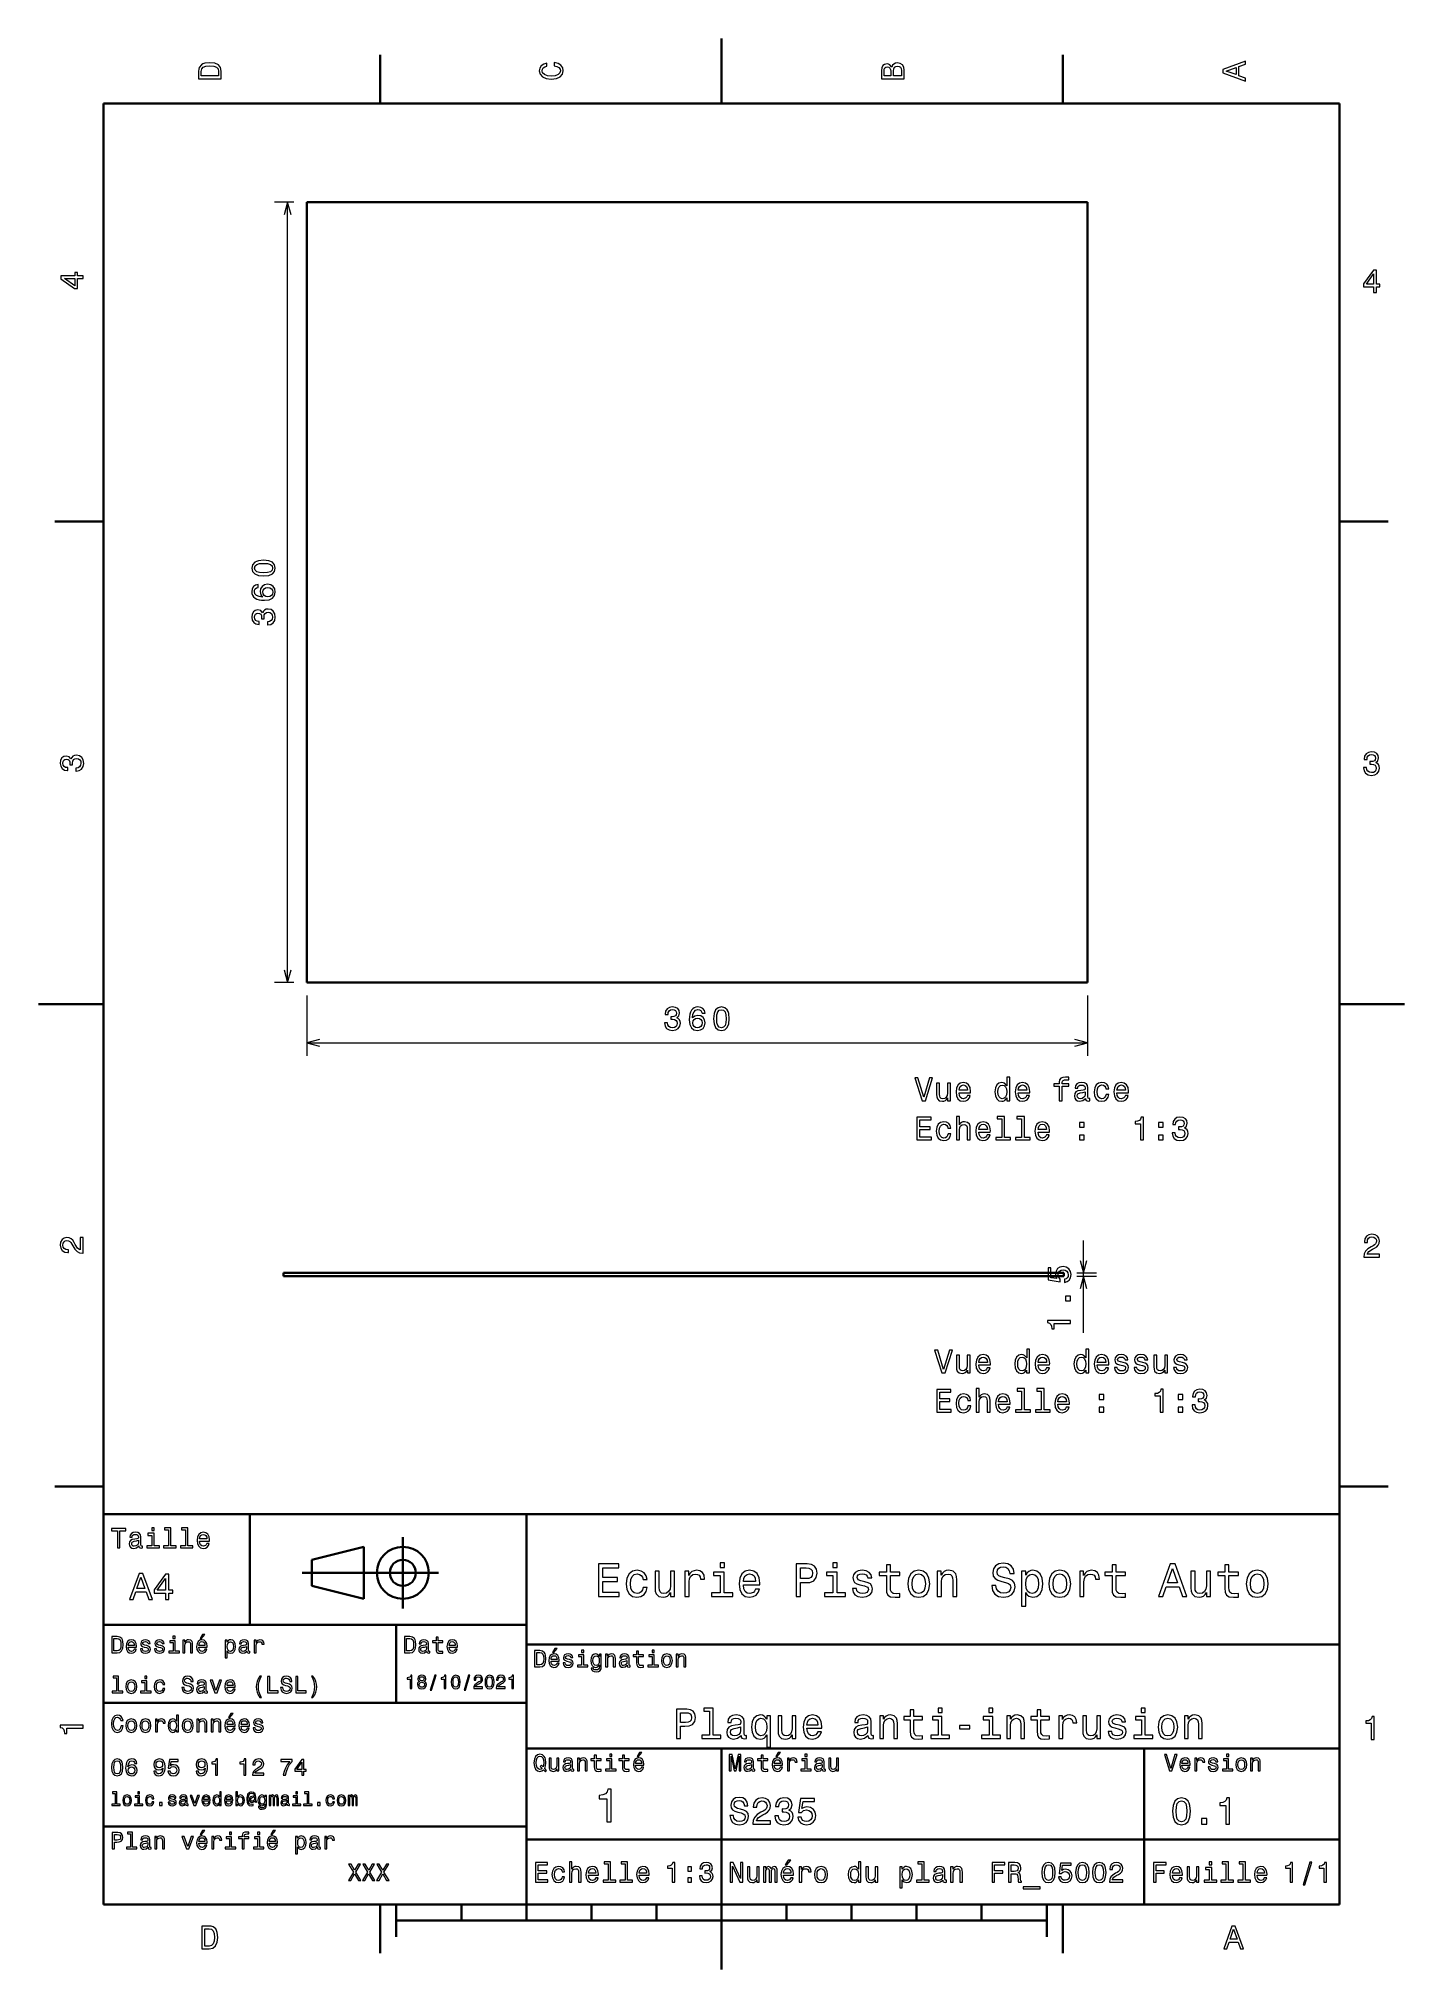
# Model space of a CAD drawing. Extents: x 0 to 210, y 0 to 297.
import ezdxf

# ---------------------------------------------------------------- set-up
doc = ezdxf.new("R2010")
doc.units = 0

msp = doc.modelspace()

# ---------------------------------------------------------------- linework, layer by layer
at = {"color": 7, "lineweight": 35, "ltscale": 0.25}
for p, q in [((105, 287), (105, 297)), ((10, 148.5), (0, 148.5)), ((200, 148.5), (210, 148.5)), ((105, 10), (105, 20)), ((105, 10), (105, 0))]:
    msp.add_line(p, q, dxfattribs=at)
at = {"color": 7, "lineweight": 35, "ltscale": 0.1875}
for p, q in [((52.5, 287), (52.5, 294.5)), ((157.5, 287), (157.5, 294.5)), ((10, 222.699997), (2.5, 222.699997)), ((200, 222.699997), (207.5, 222.699997)), ((10, 74.300003), (2.5, 74.300003)), ((200, 74.300003), (207.5, 74.300003)), ((52.5, 10), (52.5, 2.5)), ((157.5, 10), (157.5, 2.5))]:
    msp.add_line(p, q, dxfattribs=at)
at = {"color": 7, "lineweight": 35}
for p, q in [((200, 287), (10, 287)), ((10, 287), (10, 10)), ((200, 10), (200, 287)), ((161.255692, 271.817017), (41.255684, 271.817017)), ((41.255684, 271.817017), (41.255684, 151.817017)), ((161.255692, 151.817017), (161.255692, 271.817017)), ((41.255684, 151.817017), (161.255692, 151.817017)), ((37.637325, 107.123825), (157.637329, 107.123825)), ((37.637325, 106.623825), (157.637329, 106.623825)), ((10, 10), (10, 70)), ((10, 70), (200, 70)), ((75, 10), (75, 70)), ((200, 70), (200, 10)), ((40.5, 61), (61.5, 61)), ((10, 53), (75, 53)), ((75, 50), (200, 50)), ((10, 41), (75, 41)), ((75, 34), (200, 34)), ((170, 10), (170, 34)), ((10, 22), (75, 22)), ((75, 20), (200, 20)), ((10, 10), (200, 10)), ((10, 10), (200, 10)), ((55, 7.5), (155, 7.5))]:
    msp.add_line(p, q, dxfattribs=at)
at = {"color": 3, "lineweight": 13, "ltscale": 0.074113}
for p, q in [((39.255684, 271.817017), (36.291183, 271.817017)), ((39.255684, 151.817017), (36.291183, 151.817017))]:
    msp.add_line(p, q, dxfattribs=at)
at = {"color": 3, "lineweight": 13}
for p, q in [((38.291183, 151.817017), (38.291183, 271.817017)), ((41.255684, 142.518463), (161.255692, 142.518463))]:
    msp.add_line(p, q, dxfattribs=at)
at = {"color": 3, "lineweight": 13, "ltscale": 0.232464}
for p, q in [((41.255684, 149.817017), (41.255684, 140.518463)), ((161.255692, 149.817017), (161.255692, 140.518463))]:
    msp.add_line(p, q, dxfattribs=at)
at = {"color": 3, "lineweight": 13, "ltscale": 0.354579}
msp.add_line((160.650024, 97.940681), (160.650024, 112.123825), dxfattribs=at)
at = {"color": 7, "lineweight": 35, "ltscale": 0.0125}
for p, q in [((37.637325, 106.623825), (37.637325, 107.123825)), ((157.637329, 106.623825), (157.637329, 107.123825))]:
    msp.add_line(p, q, dxfattribs=at)
at = {"color": 3, "lineweight": 13, "ltscale": 0.075317}
for p, q in [((159.637329, 107.123825), (162.650024, 107.123825)), ((159.637329, 106.623825), (162.650024, 106.623825))]:
    msp.add_line(p, q, dxfattribs=at)
at = {"color": 7, "lineweight": 35, "ltscale": 0.425}
msp.add_line((32.5, 53), (32.5, 70), dxfattribs=at)
at = {"color": 7, "lineweight": 35, "ltscale": 0.275}
msp.add_line((56, 55.5), (56, 66.5), dxfattribs=at)
at = {"color": 7, "lineweight": 35, "ltscale": 0.206155}
for p, q in [((42, 63), (50, 65)), ((50, 57), (42, 59))]:
    msp.add_line(p, q, dxfattribs=at)
at = {"color": 7, "lineweight": 35, "ltscale": 0.1}
msp.add_line((42, 59), (42, 63), dxfattribs=at)
at = {"color": 7, "lineweight": 35, "ltscale": 0.2}
msp.add_line((50, 65), (50, 57), dxfattribs=at)
at = {"color": 7, "lineweight": 35, "ltscale": 0.3}
msp.add_line((55, 41), (55, 53), dxfattribs=at)
at = {"color": 7, "lineweight": 35, "ltscale": 0.35}
msp.add_line((105, 20), (105, 34), dxfattribs=at)
at = {"color": 7, "lineweight": 35, "ltscale": 0.125}
for p, q in [((55, 10), (55, 5)), ((155, 10), (155, 5))]:
    msp.add_line(p, q, dxfattribs=at)
at = {"color": 7, "lineweight": 35, "ltscale": 0.0625}
for p, q in [((65, 10), (65, 7.5)), ((75, 10), (75, 7.5)), ((85, 10), (85, 7.5)), ((95, 10), (95, 7.5)), ((115, 10), (115, 7.5)), ((125, 10), (125, 7.5)), ((135, 10), (135, 7.5)), ((145, 10), (145, 7.5))]:
    msp.add_line(p, q, dxfattribs=at)
at = {"color": 7, "lineweight": 13}
for points in [[(24.583214, 291.994965), (24.583214, 290.829987), (28.083214, 290.829987), (28.083214, 291.994965), (27.972263, 292.544678), (27.634367, 292.953186), (27.084656, 293.205353), (26.333214, 293.296112), (25.566643, 293.215424), (25.26405, 293.114563), (25.021975, 292.973358), (24.694164, 292.56485), (24.613474, 292.297546)], [(25.001802, 291.959656), (25.07745, 292.342957), (25.309439, 292.605194), (25.722984, 292.761536), (26.333214, 292.811951), (26.923271, 292.7565), (27.336817, 292.600159), (27.583935, 292.332855), (27.664625, 291.959656), (27.664625, 291.299011), (25.001802, 291.299011)], [(79.282059, 292.817017), (79.705688, 292.716156), (80.008286, 292.549713), (80.194885, 292.317719), (80.255402, 292.04541), (80.164627, 291.71759), (79.892288, 291.460388), (79.448486, 291.28891), (78.833214, 291.233429), (78.222984, 291.28891), (77.774139, 291.455353), (77.501801, 291.712555), (77.405983, 292.04541), (77.456413, 292.287476), (77.597626, 292.494232), (77.82457, 292.65564), (78.137245, 292.766571), (78.137245, 293.245697), (77.658142, 293.094391), (77.295029, 292.832153), (77.068085, 292.47406), (76.987396, 292.04541), (77.113472, 291.510803), (77.466499, 291.102325), (78.046471, 290.840057), (78.833214, 290.749298), (79.619957, 290.840057), (80.199928, 291.102325), (80.557999, 291.510803), (80.679039, 292.04541), (80.583214, 292.514404), (80.315926, 292.89267), (79.877159, 293.159943), (79.282059, 293.301147)], [(131.192001, 292.630402), (130.89949, 292.983429), (130.702805, 293.074219), (130.460724, 293.104462), (130.082489, 293.03891), (129.81015, 292.842224), (129.643723, 292.524506), (129.583206, 292.080688), (129.583206, 290.835022), (133.083206, 290.835022), (133.083206, 292.151306), (133.012604, 292.620331), (132.805832, 292.968292), (132.478012, 293.18515), (132.03421, 293.260803), (131.736664, 293.215424), (131.489548, 293.094391), (131.307983, 292.897705)], [(131.03566, 291.984863), (131.03566, 291.299011), (130.001801, 291.299011), (130.001801, 292.025208), (130.032059, 292.297546), (130.122833, 292.489197), (130.279175, 292.605194), (130.511154, 292.645538), (130.743149, 292.600159), (130.904526, 292.479126), (131.005402, 292.272339)], [(132.664612, 292.095825), (132.664612, 291.299011), (131.45929, 291.299011), (131.45929, 292.050446), (131.494583, 292.368164), (131.600494, 292.595093), (131.782059, 292.731262), (132.044296, 292.776672), (132.321686, 292.731262), (132.513321, 292.605194), (132.629318, 292.393372)], [(185.583206, 290.466858), (185.583206, 290.930847), (184.554382, 291.299011), (184.554382, 292.695984), (185.583206, 293.064117), (185.583206, 293.538177), (182.078156, 292.257202), (182.078156, 291.742798)], [(184.125717, 291.460388), (182.582489, 292), (184.125717, 292.539642)], [(205.27739, 257.966766), (205.731277, 257.966766), (205.731277, 258.834198), (206.23056, 258.834198), (206.23056, 259.237671), (205.731277, 259.237671), (205.731277, 261.391113), (205.272339, 261.391113), (203.739197, 259.278015), (203.739197, 258.834198), (205.27739, 258.834198)], [(6.833213, 260.077362), (6.833213, 260.53125), (5.965778, 260.53125), (5.965778, 261.030548), (5.56232, 261.030548), (5.56232, 260.53125), (3.408862, 260.53125), (3.408862, 260.072327), (5.521974, 258.539185), (5.965778, 258.539185), (5.965778, 260.077362)], [(5.56232, 258.96283), (3.993876, 260.077362), (5.56232, 260.077362)], [(204.162827, 259.237671), (205.27739, 260.806091), (205.27739, 259.237671)], [(203.729111, 184.866226), (203.729111, 184.830917), (203.809799, 184.346771), (204.046829, 183.983658), (204.420029, 183.751663), (204.914276, 183.665939), (205.438766, 183.751663), (205.832138, 183.973572), (206.084305, 184.326599), (206.175079, 184.780487), (206.134735, 185.078033), (206.023788, 185.320114), (205.842224, 185.506714), (205.600143, 185.642883), (205.927963, 185.915222), (206.043961, 186.348938), (205.968307, 186.74231), (205.75145, 187.039856), (205.398422, 187.226456), (204.914276, 187.292023), (204.460388, 187.211319), (204.112396, 186.989426), (203.885452, 186.636398), (203.809799, 186.167374), (203.809799, 186.13208), (204.258652, 186.13208), (204.298996, 186.454834), (204.430115, 186.686829), (204.641937, 186.828033), (204.939484, 186.878479), (205.201736, 186.83812), (205.393372, 186.732224), (205.509369, 186.560745), (205.554764, 186.328766), (205.509369, 186.081635), (205.388336, 185.915222), (205.176514, 185.814346), (204.889053, 185.784088), (204.692368, 185.789139), (204.692368, 185.390717), (204.939484, 185.400803), (205.257217, 185.355423), (205.494247, 185.234375), (205.635452, 185.037689), (205.685883, 184.780487), (205.630417, 184.487976), (205.484161, 184.271118), (205.252167, 184.134949), (204.944534, 184.089569), (204.626801, 184.139999), (204.394821, 184.29129), (204.248566, 184.533371), (204.193085, 184.866226)], [(5.73379, 184.329117), (5.769093, 184.329117), (6.253242, 184.409805), (6.616354, 184.646835), (6.848343, 185.020035), (6.934078, 185.514282), (6.848343, 186.038773), (6.626441, 186.432144), (6.273415, 186.684311), (5.819525, 186.775085), (5.521974, 186.734741), (5.279899, 186.623795), (5.0933, 186.44223), (4.957133, 186.20015), (4.684798, 186.527969), (4.251081, 186.643967), (3.857709, 186.568314), (3.560158, 186.351456), (3.373559, 185.998428), (3.307997, 185.514282), (3.388689, 185.060394), (3.610591, 184.712402), (3.963617, 184.485458), (4.432637, 184.409805), (4.46794, 184.409805), (4.46794, 184.858658), (4.145173, 184.899002), (3.913184, 185.030121), (3.771974, 185.241943), (3.721542, 185.53949), (3.761888, 185.801743), (3.867795, 185.993378), (4.039265, 186.109375), (4.271254, 186.15477), (4.518372, 186.109375), (4.684798, 185.988342), (4.785663, 185.77652), (4.815922, 185.489059), (4.810879, 185.292374), (5.209294, 185.292374), (5.199208, 185.53949), (5.244596, 185.857224), (5.365634, 186.094254), (5.56232, 186.235458), (5.819525, 186.285889), (6.112032, 186.230423), (6.328891, 186.084167), (6.465058, 185.852173), (6.510447, 185.54454), (6.460014, 185.226807), (6.308718, 184.994827), (6.066643, 184.848572), (5.73379, 184.793091)], [(136.984558, 137.132111), (136.107025, 134.15155), (135.2043, 137.132111), (134.725189, 137.132111), (135.854874, 133.62706), (136.359192, 133.62706), (137.463654, 137.132111)], [(148.871445, 134.045654), (148.871445, 133.62706), (149.315247, 133.62706), (149.315247, 137.248093), (148.87648, 137.248093), (148.87648, 135.921722), (148.538589, 136.305008), (148.331818, 136.395798), (148.094788, 136.431091), (147.666107, 136.330231), (147.333252, 136.047806), (147.116394, 135.593918), (147.040756, 134.983688), (147.116394, 134.373459), (147.333252, 133.91452), (147.666107, 133.62706), (148.094788, 133.531235), (148.331818, 133.566544), (148.543625, 133.657318)], [(156.930511, 135.866257), (156.930511, 133.62706), (157.374329, 133.62706), (157.374329, 135.866257), (158.382965, 135.866257), (158.382965, 136.244492), (157.374329, 136.244492), (157.374329, 136.410919), (157.409622, 136.612656), (157.52562, 136.748825), (157.722305, 136.829514), (158.00473, 136.859772), (158.382965, 136.8396), (158.382965, 137.222885), (157.90387, 137.248093), (157.470154, 137.202713), (157.167557, 137.066544), (156.985992, 136.829514), (156.930511, 136.491608), (156.930511, 136.244492), (156.118561, 136.244492), (156.118561, 135.866257)], [(140.186996, 136.335266), (139.743195, 136.335266), (139.743195, 134.771866), (139.692764, 134.408768), (139.546509, 134.146515), (139.319565, 133.985123), (139.022018, 133.934692), (138.784988, 133.975037), (138.633682, 134.096085), (138.547958, 134.302856), (138.527786, 134.595352), (138.527786, 136.335266), (138.083984, 136.335266), (138.083984, 134.555008), (138.099106, 134.196945), (138.194931, 133.899399), (138.487442, 133.62706), (138.956451, 133.531235), (139.208618, 133.566544), (139.425476, 133.657318), (139.612076, 133.81366), (139.763367, 134.040604), (139.763367, 133.62706), (140.186996, 133.62706)], [(141.523453, 134.85257), (143.298676, 134.85257), (143.303711, 135.059341), (143.223022, 135.639313), (143.001129, 136.073029), (142.648102, 136.335266), (142.179077, 136.431091), (141.720139, 136.330231), (141.367111, 136.047806), (141.140167, 135.588882), (141.059479, 134.983688), (141.135132, 134.363373), (141.362076, 133.909485), (141.710052, 133.62706), (142.16394, 133.531235), (142.557312, 133.596802), (142.880081, 133.768265), (143.117111, 134.040604), (143.253281, 134.403717), (142.814529, 134.403717), (142.72374, 134.201981), (142.592621, 134.05069), (142.219421, 133.929657), (141.931961, 133.985123), (141.715103, 134.161636), (141.573883, 134.449112), (141.523453, 134.837433)], [(141.523453, 135.225769), (141.578934, 135.573746), (141.715103, 135.830948), (141.921875, 135.987289), (142.194214, 136.04277), (142.461502, 135.987289), (142.668274, 135.830948), (142.794357, 135.573746), (142.839737, 135.225769)], [(148.170425, 136.032684), (148.462936, 135.962067), (148.684845, 135.765381), (148.815964, 135.437576), (148.866394, 134.983688), (148.815964, 134.52475), (148.684845, 134.196945), (148.462936, 133.995209), (148.170425, 133.929657), (147.893051, 133.995209), (147.681244, 134.196945), (147.540024, 134.5298), (147.494644, 134.983688), (147.540024, 135.432541), (147.681244, 135.760345), (147.893051, 135.962067)], [(150.631531, 134.85257), (152.406738, 134.85257), (152.411789, 135.059341), (152.3311, 135.639313), (152.109192, 136.073029), (151.756165, 136.335266), (151.28714, 136.431091), (150.828217, 136.330231), (150.475189, 136.047806), (150.248245, 135.588882), (150.167557, 134.983688), (150.243195, 134.363373), (150.470139, 133.909485), (150.81813, 133.62706), (151.272018, 133.531235), (151.66539, 133.596802), (151.988159, 133.768265), (152.225189, 134.040604), (152.361359, 134.403717), (151.922592, 134.403717), (151.831818, 134.201981), (151.700684, 134.05069), (151.327499, 133.929657), (151.040024, 133.985123), (150.823166, 134.161636), (150.681961, 134.449112), (150.631531, 134.837433)], [(150.631531, 135.225769), (150.686996, 135.573746), (150.823166, 135.830948), (151.029938, 135.987289), (151.302277, 136.04277), (151.569565, 135.987289), (151.776337, 135.830948), (151.90242, 135.573746), (151.947815, 135.225769)], [(160.960052, 133.980087), (160.960052, 133.964951), (160.985275, 133.793488), (161.060928, 133.672455), (161.378647, 133.57663), (161.625763, 133.616974), (161.625763, 133.959915), (161.519852, 133.944778), (161.378647, 134.010345), (161.353424, 134.212082), (161.353424, 135.61409), (161.292908, 135.972168), (161.116394, 136.224319), (160.808762, 136.375626), (160.375046, 136.431091), (159.951416, 136.370575), (159.638733, 136.199112), (159.442047, 135.931808), (159.37648, 135.578796), (159.37648, 135.548523), (159.774902, 135.548523), (159.810196, 135.760345), (159.921158, 135.911636), (160.102707, 136.002426), (160.359909, 136.03772), (160.607025, 136.012512), (160.783539, 135.936859), (160.88945, 135.80574), (160.924759, 135.624176), (160.904587, 135.412369), (160.823883, 135.306458), (160.622162, 135.256027), (160.243927, 135.215683), (159.810196, 135.124893), (159.502563, 134.963516), (159.321014, 134.711349), (159.265533, 134.33815), (159.315964, 134.005295), (159.472305, 133.758179), (159.724472, 133.601837), (160.072449, 133.546371), (160.541473, 133.652283)], [(160.909622, 134.57518), (160.849106, 134.312943), (160.687729, 134.111206), (160.445648, 133.980087), (160.148102, 133.934692), (159.956451, 133.959915), (159.820282, 134.040604), (159.734558, 134.181808), (159.709335, 134.378494), (159.729507, 134.555008), (159.810196, 134.681091), (160.132965, 134.822311), (160.541473, 134.882828), (160.909622, 135.00386)], [(164.112076, 135.437576), (164.550842, 135.437576), (164.460052, 135.841034), (164.243195, 136.158768), (163.905304, 136.355453), (163.466537, 136.431091), (162.982391, 136.330231), (162.614227, 136.047806), (162.382248, 135.588882), (162.301559, 134.973602), (162.377197, 134.363373), (162.604156, 133.909485), (162.962219, 133.62706), (163.451416, 133.531235), (163.885132, 133.606888), (164.223022, 133.818695), (164.455017, 134.15155), (164.555878, 134.595352), (164.132248, 134.595352), (164.056595, 134.312943), (163.91539, 134.10112), (163.713654, 133.970001), (163.466537, 133.929657), (163.158905, 133.995209), (162.936996, 134.196945), (162.800842, 134.52475), (162.755447, 134.988739), (162.800842, 135.442627), (162.942047, 135.770432), (163.168991, 135.972168), (163.466537, 136.04277), (163.72879, 135.997375), (163.925476, 135.881378), (164.056595, 135.689743)], [(165.811646, 134.85257), (167.586853, 134.85257), (167.591904, 135.059341), (167.5112, 135.639313), (167.289307, 136.073029), (166.936279, 136.335266), (166.467255, 136.431091), (166.008331, 136.330231), (165.655304, 136.047806), (165.42836, 135.588882), (165.347656, 134.983688), (165.423309, 134.363373), (165.650253, 133.909485), (165.998245, 133.62706), (166.452133, 133.531235), (166.845505, 133.596802), (167.168274, 133.768265), (167.405304, 134.040604), (167.541473, 134.403717), (167.102707, 134.403717), (167.011932, 134.201981), (166.880798, 134.05069), (166.507599, 133.929657), (166.220139, 133.985123), (166.003281, 134.161636), (165.862076, 134.449112), (165.811646, 134.837433)], [(165.811646, 135.225769), (165.867111, 135.573746), (166.003281, 135.830948), (166.210052, 135.987289), (166.482391, 136.04277), (166.74968, 135.987289), (166.956451, 135.830948), (167.082535, 135.573746), (167.12793, 135.225769)], [(135.047958, 127.580231), (137.266968, 127.580231), (137.266968, 128.00386), (135.511932, 128.00386), (135.511932, 129.189026), (137.075333, 129.189026), (137.075333, 129.607605), (135.511932, 129.607605), (135.511932, 130.656601), (137.226624, 130.656601), (137.226624, 131.080231), (135.047958, 131.080231)], [(141.135132, 127.580231), (141.578934, 127.580231), (141.578934, 129.143631), (141.624329, 129.501694), (141.770569, 129.763947), (141.997528, 129.925339), (142.30011, 129.985855), (142.542191, 129.935425), (142.693481, 129.799255), (142.769135, 129.572311), (142.794357, 129.269714), (142.794357, 127.580231), (143.238159, 127.580231), (143.238159, 129.360489), (143.217987, 129.718567), (143.127197, 130.016113), (142.829651, 130.288437), (142.365677, 130.384262), (142.11351, 130.348969), (141.896652, 130.253143), (141.715103, 130.101837), (141.578934, 129.895065), (141.578934, 131.201263), (141.135132, 131.201263)], [(148.089737, 130.828064), (148.089737, 127.95343), (147.17691, 127.95343), (147.17691, 127.580231), (149.44133, 127.580231), (149.44133, 127.95343), (148.533539, 127.95343), (148.533539, 131.201263), (147.393768, 131.201263), (147.393768, 130.828064)], [(151.125763, 130.828064), (151.125763, 127.95343), (150.212936, 127.95343), (150.212936, 127.580231), (152.477356, 127.580231), (152.477356, 127.95343), (151.569565, 127.95343), (151.569565, 131.201263), (150.429794, 131.201263), (150.429794, 130.828064)], [(169.412506, 127.580231), (169.871429, 127.580231), (169.871429, 131.105453), (169.528503, 131.105453), (169.437714, 130.797806), (169.256165, 130.591034), (168.97879, 130.470001), (168.595505, 130.429657), (168.595505, 130.071579), (169.412506, 130.071579)], [(174.304443, 128.679657), (174.304443, 128.644348), (174.385132, 128.160202), (174.622162, 127.797089), (174.995361, 127.565102), (175.489594, 127.479362), (176.014084, 127.565102), (176.407455, 127.787003), (176.659622, 128.14003), (176.750397, 128.593918), (176.710052, 128.891464), (176.599106, 129.133545), (176.417542, 129.320145), (176.175476, 129.456314), (176.503281, 129.728653), (176.619278, 130.162369), (176.543625, 130.55574), (176.326767, 130.853287), (175.97374, 131.039886), (175.489594, 131.105453), (175.035706, 131.02475), (174.687714, 130.802856), (174.46077, 130.449829), (174.385132, 129.980804), (174.385132, 129.945511), (174.833969, 129.945511), (174.874313, 130.268265), (175.005447, 130.500259), (175.217255, 130.641464), (175.514801, 130.691895), (175.777054, 130.65155), (175.968704, 130.545654), (176.084686, 130.374176), (176.130081, 130.142197), (176.084686, 129.895065), (175.963654, 129.728653), (175.751831, 129.627777), (175.464371, 129.597519), (175.267685, 129.60257), (175.267685, 129.204147), (175.514801, 129.214233), (175.832535, 129.168854), (176.069565, 129.047806), (176.21077, 128.85112), (176.2612, 128.593918), (176.205734, 128.301407), (176.059479, 128.084549), (175.827484, 127.948387), (175.519852, 127.903), (175.202133, 127.95343), (174.970139, 128.104721), (174.823883, 128.346802), (174.768402, 128.679657)], [(139.823883, 129.390747), (140.26265, 129.390747), (140.171875, 129.794205), (139.955017, 130.111938), (139.617111, 130.308624), (139.17836, 130.384262), (138.694214, 130.283401), (138.32605, 130.000977), (138.09407, 129.542053), (138.013367, 128.926773), (138.08902, 128.316544), (138.315964, 127.862648), (138.674042, 127.580231), (139.163223, 127.484413), (139.596939, 127.560059), (139.934845, 127.771873), (140.166824, 128.104721), (140.2677, 128.548523), (139.84407, 128.548523), (139.768417, 128.266113), (139.627197, 128.054291), (139.425476, 127.923172), (139.17836, 127.882828), (138.870728, 127.948387), (138.648819, 128.150116), (138.51265, 128.477921), (138.467255, 128.941895), (138.51265, 129.395798), (138.653854, 129.723602), (138.880814, 129.925339), (139.17836, 129.995941), (139.440598, 129.950546), (139.637299, 129.834549), (139.768417, 129.642914)], [(144.559479, 128.80574), (146.334702, 128.80574), (146.339737, 129.012512), (146.259048, 129.592484), (146.03714, 130.026199), (145.684128, 130.288437), (145.215103, 130.384262), (144.756165, 130.283401), (144.403137, 130.000977), (144.176193, 129.542053), (144.095505, 128.936859), (144.171158, 128.316544), (144.398102, 127.862648), (144.746078, 127.580231), (145.199966, 127.484413), (145.593338, 127.549973), (145.916107, 127.721443), (146.153137, 127.993774), (146.289307, 128.356888), (145.850555, 128.356888), (145.759766, 128.155151), (145.628647, 128.00386), (145.255447, 127.882828), (144.967987, 127.938301), (144.751129, 128.114807), (144.609909, 128.402283), (144.559479, 128.790604)], [(144.559479, 129.17894), (144.61496, 129.526917), (144.751129, 129.784119), (144.957901, 129.94046), (145.230225, 129.995941), (145.497528, 129.94046), (145.7043, 129.784119), (145.830368, 129.526917), (145.875763, 129.17894)], [(153.667557, 128.80574), (155.442764, 128.80574), (155.447815, 129.012512), (155.367126, 129.592484), (155.145218, 130.026199), (154.792191, 130.288437), (154.323166, 130.384262), (153.864243, 130.283401), (153.511215, 130.000977), (153.284271, 129.542053), (153.203568, 128.936859), (153.279221, 128.316544), (153.506165, 127.862648), (153.854156, 127.580231), (154.308044, 127.484413), (154.701416, 127.549973), (155.024185, 127.721443), (155.261215, 127.993774), (155.397369, 128.356888), (154.958618, 128.356888), (154.867844, 128.155151), (154.73671, 128.00386), (154.36351, 127.882828), (154.07605, 127.938301), (153.859192, 128.114807), (153.717987, 128.402283), (153.667557, 128.790604)], [(153.667557, 129.17894), (153.723022, 129.526917), (153.859192, 129.784119), (154.065964, 129.94046), (154.338303, 129.995941), (154.605591, 129.94046), (154.812363, 129.784119), (154.938446, 129.526917), (154.983826, 129.17894)], [(160.047241, 129.537003), (160.743195, 129.537003), (160.743195, 130.288437), (160.047241, 130.288437)], [(160.047241, 127.580231), (160.743195, 127.580231), (160.743195, 128.331665), (160.047241, 128.331665)], [(172.191315, 129.537003), (172.887283, 129.537003), (172.887283, 130.288437), (172.191315, 130.288437)], [(172.191315, 127.580231), (172.887283, 127.580231), (172.887283, 128.331665), (172.191315, 128.331665)], [(203.769455, 109.566788), (206.175079, 109.566788), (206.175079, 110.000504), (204.273788, 110.000504), (204.379684, 110.237534), (204.561249, 110.434219), (205.121048, 110.79229), (205.418594, 110.943588), (205.75145, 111.160446), (205.98848, 111.412613), (206.124649, 111.710159), (206.175079, 112.048058), (206.08934, 112.471687), (205.85231, 112.804543), (205.489197, 113.016357), (205.020172, 113.092003), (204.536026, 113.006271), (204.167877, 112.769234), (203.930847, 112.390999), (203.850143, 111.891716), (203.850143, 111.821114), (204.309082, 111.821114), (204.309082, 111.861458), (204.354477, 112.204399), (204.490646, 112.456558), (204.707504, 112.617943), (204.994965, 112.673416), (205.287476, 112.622986), (205.504333, 112.496902), (205.645538, 112.300217), (205.695969, 112.053101), (205.660675, 111.821114), (205.56485, 111.624428), (205.403458, 111.452957), (205.181564, 111.301659), (204.884018, 111.140274), (204.389771, 110.827591), (204.041794, 110.494743), (203.835022, 110.091286), (203.769455, 109.581917)], [(6.833213, 110.169449), (6.833213, 112.575073), (6.399496, 112.575073), (6.399496, 110.673775), (6.162464, 110.779686), (5.965778, 110.961243), (5.607709, 111.521034), (5.456412, 111.818588), (5.239553, 112.151443), (4.987392, 112.388474), (4.689842, 112.524643), (4.351945, 112.575073), (3.928314, 112.489334), (3.595461, 112.252304), (3.383646, 111.889191), (3.307997, 111.420174), (3.393732, 110.93602), (3.630764, 110.567871), (4.009006, 110.330833), (4.508286, 110.250145), (4.578891, 110.250145), (4.578891, 110.709076), (4.538545, 110.709076), (4.195605, 110.754463), (3.943444, 110.890633), (3.782061, 111.107491), (3.726585, 111.394958), (3.777017, 111.687462), (3.903098, 111.90432), (4.099784, 112.045532), (4.346902, 112.095963), (4.578891, 112.060661), (4.775577, 111.964844), (4.947046, 111.803459), (5.098343, 111.581558), (5.259727, 111.284004), (5.572406, 110.789772), (5.90526, 110.441788), (6.308718, 110.235016), (6.818084, 110.169449)], [(140.032867, 95.27224), (139.155334, 92.291695), (138.252609, 95.27224), (137.773499, 95.27224), (138.903183, 91.767197), (139.407501, 91.767197), (140.511963, 95.27224)], [(151.919754, 92.185783), (151.919754, 91.767197), (152.363556, 91.767197), (152.363556, 95.388237), (151.924789, 95.388237), (151.924789, 94.061867), (151.586899, 94.445152), (151.380127, 94.535927), (151.143097, 94.571228), (150.714417, 94.470367), (150.381561, 94.187943), (150.164703, 93.734055), (150.089066, 93.123825), (150.164703, 92.513596), (150.381561, 92.054657), (150.714417, 91.767197), (151.143097, 91.671379), (151.380127, 91.70668), (151.591934, 91.797455)], [(161.027817, 92.185783), (161.027817, 91.767197), (161.471619, 91.767197), (161.471619, 95.388237), (161.032867, 95.388237), (161.032867, 94.061867), (160.694962, 94.445152), (160.48819, 94.535927), (160.25116, 94.571228), (159.822495, 94.470367), (159.489639, 94.187943), (159.272781, 93.734055), (159.197128, 93.123825), (159.272781, 92.513596), (159.489639, 92.054657), (159.822495, 91.767197), (160.25116, 91.671379), (160.48819, 91.70668), (160.700012, 91.797455)], [(143.235306, 94.47541), (142.791504, 94.47541), (142.791504, 92.91201), (142.741074, 92.548897), (142.594818, 92.286652), (142.367874, 92.125267), (142.070328, 92.074837), (141.833298, 92.115181), (141.681992, 92.236214), (141.596268, 92.442986), (141.576096, 92.735497), (141.576096, 94.47541), (141.132294, 94.47541), (141.132294, 92.695152), (141.147415, 92.337082), (141.24324, 92.039528), (141.535751, 91.767197), (142.004761, 91.671379), (142.256927, 91.70668), (142.473785, 91.797455), (142.660385, 91.953796), (142.811676, 92.18074), (142.811676, 91.767197), (143.235306, 91.767197)], [(144.571762, 92.992699), (146.346985, 92.992699), (146.35202, 93.199471), (146.271332, 93.779442), (146.049438, 94.213165), (145.696411, 94.47541), (145.227386, 94.571228), (144.768448, 94.470367), (144.415421, 94.187943), (144.188477, 93.729012), (144.107788, 93.123825), (144.183441, 92.50351), (144.410385, 92.049614), (144.758362, 91.767197), (145.21225, 91.671379), (145.605621, 91.736938), (145.928391, 91.908409), (146.165421, 92.18074), (146.30159, 92.543854), (145.862839, 92.543854), (145.772049, 92.342125), (145.64093, 92.190826), (145.267731, 92.069794), (144.98027, 92.125267), (144.763412, 92.301781), (144.622192, 92.589241), (144.571762, 92.97757)], [(144.571762, 93.365898), (144.627243, 93.713882), (144.763412, 93.971085), (144.970184, 94.127426), (145.242523, 94.182899), (145.509811, 94.127426), (145.716583, 93.971085), (145.842667, 93.713882), (145.888046, 93.365898)], [(151.218735, 94.172813), (151.511246, 94.102211), (151.733154, 93.905525), (151.864273, 93.577713), (151.914703, 93.123825), (151.864273, 92.664894), (151.733154, 92.337082), (151.511246, 92.135353), (151.218735, 92.069794), (150.94136, 92.135353), (150.729553, 92.337082), (150.588333, 92.669937), (150.542953, 93.123825), (150.588333, 93.57267), (150.729553, 93.900482), (150.94136, 94.102211)], [(153.67984, 92.992699), (155.455048, 92.992699), (155.460098, 93.199471), (155.37941, 93.779442), (155.157501, 94.213165), (154.804474, 94.47541), (154.335449, 94.571228), (153.876526, 94.470367), (153.523499, 94.187943), (153.296555, 93.729012), (153.215866, 93.123825), (153.291504, 92.50351), (153.518448, 92.049614), (153.86644, 91.767197), (154.320328, 91.671379), (154.713699, 91.736938), (155.036469, 91.908409), (155.273499, 92.18074), (155.409668, 92.543854), (154.970901, 92.543854), (154.880127, 92.342125), (154.748993, 92.190826), (154.375809, 92.069794), (154.088333, 92.125267), (153.871475, 92.301781), (153.73027, 92.589241), (153.67984, 92.97757)], [(153.67984, 93.365898), (153.735306, 93.713882), (153.871475, 93.971085), (154.078247, 94.127426), (154.350586, 94.182899), (154.617874, 94.127426), (154.824646, 93.971085), (154.950729, 93.713882), (154.996124, 93.365898)], [(160.326813, 94.172813), (160.619324, 94.102211), (160.841217, 93.905525), (160.972351, 93.577713), (161.022781, 93.123825), (160.972351, 92.664894), (160.841217, 92.337082), (160.619324, 92.135353), (160.326813, 92.069794), (160.049438, 92.135353), (159.837616, 92.337082), (159.696411, 92.669937), (159.651016, 93.123825), (159.696411, 93.57267), (159.837616, 93.900482), (160.049438, 94.102211)], [(162.787903, 92.992699), (164.563126, 92.992699), (164.568161, 93.199471), (164.487473, 93.779442), (164.265564, 94.213165), (163.912552, 94.47541), (163.443527, 94.571228), (162.984589, 94.470367), (162.631561, 94.187943), (162.404617, 93.729012), (162.323929, 93.123825), (162.399582, 92.50351), (162.626526, 92.049614), (162.974503, 91.767197), (163.428391, 91.671379), (163.821762, 91.736938), (164.144531, 91.908409), (164.381561, 92.18074), (164.517731, 92.543854), (164.078979, 92.543854), (163.98819, 92.342125), (163.857071, 92.190826), (163.483871, 92.069794), (163.196411, 92.125267), (162.979553, 92.301781), (162.838333, 92.589241), (162.787903, 92.97757)], [(162.787903, 93.365898), (162.843384, 93.713882), (162.979553, 93.971085), (163.186325, 94.127426), (163.458649, 94.182899), (163.725952, 94.127426), (163.932724, 93.971085), (164.058807, 93.713882), (164.104187, 93.365898)], [(166.761963, 93.345726), (166.333298, 93.446594), (166.015564, 93.562584), (165.909668, 93.799614), (165.939926, 93.966042), (166.045837, 94.087082), (166.2173, 94.162727), (166.464417, 94.192986), (166.701447, 94.162727), (166.888046, 94.071953), (167.009094, 93.935783), (167.059525, 93.754227), (167.49324, 93.754227), (167.49324, 93.764313), (167.417587, 94.092125), (167.210815, 94.349327), (166.888046, 94.510712), (166.464417, 94.571228), (166.035736, 94.510712), (165.723068, 94.344284), (165.526382, 94.097168), (165.465851, 93.784485), (165.511246, 93.481895), (165.652466, 93.270081), (165.884445, 93.118782), (166.222351, 93.012871), (166.716583, 92.891838), (167.019165, 92.765755), (167.099869, 92.664894), (167.130127, 92.513596), (167.084732, 92.326996), (166.963699, 92.185783), (166.767014, 92.095009), (166.504761, 92.064751), (166.227386, 92.095009), (166.025665, 92.200912), (165.889496, 92.372383), (165.834015, 92.609413), (165.405334, 92.609413), (165.475952, 92.205956), (165.682724, 91.913452), (166.010529, 91.736938), (166.464417, 91.671379), (166.938477, 91.736938), (167.286469, 91.913452), (167.498276, 92.195869), (167.573929, 92.564026), (167.518448, 92.881752), (167.362106, 93.09861), (167.104904, 93.239822)], [(169.797989, 93.345726), (169.369324, 93.446594), (169.05159, 93.562584), (168.945679, 93.799614), (168.975952, 93.966042), (169.081848, 94.087082), (169.253326, 94.162727), (169.500443, 94.192986), (169.737473, 94.162727), (169.924072, 94.071953), (170.045105, 93.935783), (170.095551, 93.754227), (170.529266, 93.754227), (170.529266, 93.764313), (170.453613, 94.092125), (170.246841, 94.349327), (169.924072, 94.510712), (169.500443, 94.571228), (169.071762, 94.510712), (168.759094, 94.344284), (168.562408, 94.097168), (168.501877, 93.784485), (168.547272, 93.481895), (168.688477, 93.270081), (168.920471, 93.118782), (169.258362, 93.012871), (169.752594, 92.891838), (170.055191, 92.765755), (170.135895, 92.664894), (170.166138, 92.513596), (170.120758, 92.326996), (169.999725, 92.185783), (169.80304, 92.095009), (169.540787, 92.064751), (169.263412, 92.095009), (169.061676, 92.200912), (168.925507, 92.372383), (168.870041, 92.609413), (168.44136, 92.609413), (168.511963, 92.205956), (168.718735, 91.913452), (169.046555, 91.736938), (169.500443, 91.671379), (169.974503, 91.736938), (170.322479, 91.913452), (170.534302, 92.195869), (170.609955, 92.564026), (170.554474, 92.881752), (170.398132, 93.09861), (170.14093, 93.239822)], [(173.595535, 94.47541), (173.151733, 94.47541), (173.151733, 92.91201), (173.101303, 92.548897), (172.955048, 92.286652), (172.728104, 92.125267), (172.430557, 92.074837), (172.193527, 92.115181), (172.042221, 92.236214), (171.956482, 92.442986), (171.93631, 92.735497), (171.93631, 94.47541), (171.492523, 94.47541), (171.492523, 92.695152), (171.507645, 92.337082), (171.60347, 92.039528), (171.895966, 91.767197), (172.36499, 91.671379), (172.617157, 91.70668), (172.834015, 91.797455), (173.020615, 91.953796), (173.171906, 92.18074), (173.171906, 91.767197), (173.595535, 91.767197)], [(175.870041, 93.345726), (175.44136, 93.446594), (175.123642, 93.562584), (175.017731, 93.799614), (175.047989, 93.966042), (175.1539, 94.087082), (175.325363, 94.162727), (175.572479, 94.192986), (175.809509, 94.162727), (175.996124, 94.071953), (176.117157, 93.935783), (176.167587, 93.754227), (176.601303, 93.754227), (176.601303, 93.764313), (176.52565, 94.092125), (176.318878, 94.349327), (175.996124, 94.510712), (175.572479, 94.571228), (175.143814, 94.510712), (174.831131, 94.344284), (174.634445, 94.097168), (174.573929, 93.784485), (174.619324, 93.481895), (174.760529, 93.270081), (174.992508, 93.118782), (175.330414, 93.012871), (175.824646, 92.891838), (176.127243, 92.765755), (176.207932, 92.664894), (176.23819, 92.513596), (176.19281, 92.326996), (176.071762, 92.185783), (175.875076, 92.095009), (175.612823, 92.064751), (175.335449, 92.095009), (175.133728, 92.200912), (174.997559, 92.372383), (174.942078, 92.609413), (174.513412, 92.609413), (174.584015, 92.205956), (174.790787, 91.913452), (175.118591, 91.736938), (175.572479, 91.671379), (176.046539, 91.736938), (176.394531, 91.913452), (176.606354, 92.195869), (176.681992, 92.564026), (176.626526, 92.881752), (176.470184, 93.09861), (176.212982, 93.239822)], [(138.096268, 85.720367), (140.315277, 85.720367), (140.315277, 86.143997), (138.560242, 86.143997), (138.560242, 87.329155), (140.123642, 87.329155), (140.123642, 87.747742), (138.560242, 87.747742), (138.560242, 88.796738), (140.274933, 88.796738), (140.274933, 89.220367), (138.096268, 89.220367)], [(144.183441, 85.720367), (144.627243, 85.720367), (144.627243, 87.283768), (144.672638, 87.641838), (144.818878, 87.904083), (145.045837, 88.065468), (145.348419, 88.125984), (145.5905, 88.075554), (145.741791, 87.939384), (145.817444, 87.71244), (145.842667, 87.409851), (145.842667, 85.720367), (146.286469, 85.720367), (146.286469, 87.500626), (146.266296, 87.858696), (146.175507, 88.15625), (145.87796, 88.428581), (145.413986, 88.524399), (145.161819, 88.489098), (144.944962, 88.39328), (144.763412, 88.241982), (144.627243, 88.03521), (144.627243, 89.341408), (144.183441, 89.341408)], [(151.138046, 88.968208), (151.138046, 86.093567), (150.22522, 86.093567), (150.22522, 85.720367), (152.489639, 85.720367), (152.489639, 86.093567), (151.581848, 86.093567), (151.581848, 89.341408), (150.442078, 89.341408), (150.442078, 88.968208)], [(154.174072, 88.968208), (154.174072, 86.093567), (153.261246, 86.093567), (153.261246, 85.720367), (155.525665, 85.720367), (155.525665, 86.093567), (154.617874, 86.093567), (154.617874, 89.341408), (153.478104, 89.341408), (153.478104, 88.968208)], [(172.460815, 85.720367), (172.919739, 85.720367), (172.919739, 89.245583), (172.576813, 89.245583), (172.486023, 88.93795), (172.304474, 88.731171), (172.0271, 88.610138), (171.643814, 88.569794), (171.643814, 88.211723), (172.460815, 88.211723)], [(177.352753, 86.819794), (177.352753, 86.784485), (177.433441, 86.300339), (177.670471, 85.937225), (178.043671, 85.705238), (178.537903, 85.619499), (179.062393, 85.705238), (179.455765, 85.927139), (179.707932, 86.280167), (179.798706, 86.734055), (179.758362, 87.031609), (179.647415, 87.273682), (179.465851, 87.460281), (179.223785, 87.596451), (179.55159, 87.868782), (179.667587, 88.302498), (179.591934, 88.695869), (179.375076, 88.993423), (179.022049, 89.180023), (178.537903, 89.245583), (178.084015, 89.164894), (177.736023, 88.942993), (177.509079, 88.589966), (177.433441, 88.120941), (177.433441, 88.08564), (177.882278, 88.08564), (177.922623, 88.408409), (178.053757, 88.640396), (178.265564, 88.781609), (178.56311, 88.832039), (178.825363, 88.791695), (179.017014, 88.685783), (179.132996, 88.514313), (179.178391, 88.282326), (179.132996, 88.03521), (179.011963, 87.868782), (178.80014, 87.767921), (178.51268, 87.737656), (178.315994, 87.742699), (178.315994, 87.344284), (178.56311, 87.35437), (178.880844, 87.308983), (179.117874, 87.18795), (179.259079, 86.991264), (179.309509, 86.734055), (179.254044, 86.441551), (179.107788, 86.224693), (178.875793, 86.088524), (178.568161, 86.043137), (178.250443, 86.093567), (178.018448, 86.244865), (177.872192, 86.486938), (177.816711, 86.819794)], [(142.872192, 87.530884), (143.310959, 87.530884), (143.220184, 87.934341), (143.003326, 88.252068), (142.665421, 88.448753), (142.226669, 88.524399), (141.742523, 88.423538), (141.374359, 88.141113), (141.14238, 87.682182), (141.061676, 87.06691), (141.137329, 86.45668), (141.364273, 86.002785), (141.722351, 85.720367), (142.211533, 85.62455), (142.645248, 85.700195), (142.983154, 85.91201), (143.215134, 86.244865), (143.31601, 86.688667), (142.89238, 86.688667), (142.816727, 86.40625), (142.675507, 86.194427), (142.473785, 86.063309), (142.226669, 86.022964), (141.919037, 86.088524), (141.697128, 86.290253), (141.560959, 86.618065), (141.515564, 87.082039), (141.560959, 87.535927), (141.702164, 87.863739), (141.929123, 88.065468), (142.226669, 88.13607), (142.488907, 88.090683), (142.685608, 87.974693), (142.816727, 87.783051)], [(147.607788, 86.945869), (149.383011, 86.945869), (149.388046, 87.152641), (149.307358, 87.732613), (149.085449, 88.166336), (148.732437, 88.428581), (148.263412, 88.524399), (147.804474, 88.423538), (147.451447, 88.141113), (147.224503, 87.682182), (147.143814, 87.076996), (147.219467, 86.45668), (147.446411, 86.002785), (147.794388, 85.720367), (148.248276, 85.62455), (148.641647, 85.690109), (148.964417, 85.86158), (149.201447, 86.133911), (149.337616, 86.497025), (148.898865, 86.497025), (148.808075, 86.295296), (148.676956, 86.143997), (148.303757, 86.022964), (148.016296, 86.078438), (147.799438, 86.254951), (147.658218, 86.542412), (147.607788, 86.93074)], [(147.607788, 87.319069), (147.663269, 87.667053), (147.799438, 87.924255), (148.00621, 88.080597), (148.278534, 88.13607), (148.545837, 88.080597), (148.752609, 87.924255), (148.878677, 87.667053), (148.924072, 87.319069)], [(156.715866, 86.945869), (158.491074, 86.945869), (158.496124, 87.152641), (158.415436, 87.732613), (158.193527, 88.166336), (157.8405, 88.428581), (157.371475, 88.524399), (156.912552, 88.423538), (156.559525, 88.141113), (156.332581, 87.682182), (156.251877, 87.076996), (156.32753, 86.45668), (156.554474, 86.002785), (156.902466, 85.720367), (157.356354, 85.62455), (157.749725, 85.690109), (158.072495, 85.86158), (158.309525, 86.133911), (158.445679, 86.497025), (158.006927, 86.497025), (157.916153, 86.295296), (157.785019, 86.143997), (157.411819, 86.022964), (157.124359, 86.078438), (156.907501, 86.254951), (156.766296, 86.542412), (156.715866, 86.93074)], [(156.715866, 87.319069), (156.771332, 87.667053), (156.907501, 87.924255), (157.114273, 88.080597), (157.386612, 88.13607), (157.6539, 88.080597), (157.860672, 87.924255), (157.986755, 87.667053), (158.032135, 87.319069)], [(163.095551, 87.677139), (163.791504, 87.677139), (163.791504, 88.428581), (163.095551, 88.428581)], [(163.095551, 85.720367), (163.791504, 85.720367), (163.791504, 86.471809), (163.095551, 86.471809)], [(175.239624, 87.677139), (175.935593, 87.677139), (175.935593, 88.428581), (175.239624, 88.428581)], [(175.239624, 85.720367), (175.935593, 85.720367), (175.935593, 86.471809), (175.239624, 86.471809)], [(12.102305, 64.837173), (12.5, 64.837173), (12.5, 67.47406), (13.407782, 67.47406), (13.407782, 67.837173), (11.190202, 67.837173), (11.190202, 67.47406), (12.102305, 67.47406)], [(15.387609, 65.139771), (15.387609, 65.126801), (15.409222, 64.979828), (15.474064, 64.876076), (15.746398, 64.793945), (15.958214, 64.828529), (15.958214, 65.122475), (15.867435, 65.109505), (15.746398, 65.165703), (15.724785, 65.338615), (15.724785, 66.540344), (15.672911, 66.84726), (15.521614, 67.0634), (15.257925, 67.193085), (14.886168, 67.240631), (14.523055, 67.188759), (14.255043, 67.041786), (14.086455, 66.812675), (14.03026, 66.510086), (14.03026, 66.484146), (14.371758, 66.484146), (14.402018, 66.665703), (14.497118, 66.795387), (14.652739, 66.873199), (14.873199, 66.903458), (15.085014, 66.881844), (15.236311, 66.817001), (15.327089, 66.704605), (15.357349, 66.548988), (15.340057, 66.367432), (15.270893, 66.276657), (15.097982, 66.233429), (14.773775, 66.198845), (14.402018, 66.121033), (14.138329, 65.982704), (13.982709, 65.766571), (13.935159, 65.446686), (13.978386, 65.161385), (14.112392, 64.949562), (14.32853, 64.815559), (14.626801, 64.768013), (15.028818, 64.858788)], [(15.344381, 65.649857), (15.292507, 65.425072), (15.154179, 65.252159), (14.946686, 65.139771), (14.691643, 65.100861), (14.527378, 65.122475), (14.410664, 65.191643), (14.337176, 65.312675), (14.315562, 65.481262), (14.332853, 65.632561), (14.402018, 65.740631), (14.678675, 65.861671), (15.028818, 65.913544), (15.344381, 66.017288)], [(17.773775, 65.157059), (17.773775, 67.080688), (16.796829, 67.080688), (16.796829, 66.756485), (17.393372, 66.756485), (17.393372, 65.157059), (16.615274, 65.157059), (16.615274, 64.837173), (18.56052, 64.837173), (18.56052, 65.157059)], [(17.786743, 67.940918), (17.384727, 67.940918), (17.384727, 67.508644), (17.786743, 67.508644)], [(19.969742, 67.621033), (19.969742, 65.157059), (19.187321, 65.157059), (19.187321, 64.837173), (21.128242, 64.837173), (21.128242, 65.157059), (20.350145, 65.157059), (20.350145, 67.940918), (19.373199, 67.940918), (19.373199, 67.621033)], [(22.572048, 67.621033), (22.572048, 65.157059), (21.789627, 65.157059), (21.789627, 64.837173), (23.730549, 64.837173), (23.730549, 65.157059), (22.95245, 65.157059), (22.95245, 67.940918), (21.975506, 67.940918), (21.975506, 67.621033)], [(24.750721, 65.887604), (26.272335, 65.887604), (26.276657, 66.064842), (26.207493, 66.561958), (26.017292, 66.933716), (25.714699, 67.158501), (25.312681, 67.240631), (24.919308, 67.154175), (24.616714, 66.912102), (24.422192, 66.51873), (24.353027, 66), (24.417868, 65.4683), (24.612392, 65.079247), (24.910664, 64.837173), (25.299713, 64.755043), (25.636889, 64.811234), (25.913546, 64.958214), (26.116714, 65.191643), (26.233429, 65.502876), (25.857349, 65.502876), (25.779541, 65.329971), (25.667149, 65.200287), (25.347263, 65.096542), (25.100864, 65.144089), (24.914986, 65.295387), (24.793949, 65.541786), (24.750721, 65.874634)], [(24.750721, 66.207489), (24.798271, 66.50576), (24.914986, 66.726219), (25.09222, 66.860229), (25.325649, 66.907776), (25.554756, 66.860229), (25.731989, 66.726219), (25.840057, 66.50576), (25.878963, 66.207489)], [(86.109512, 57.381123), (89.279541, 57.381123), (89.279541, 57.986309), (86.772339, 57.986309), (86.772339, 59.679394), (89.005768, 59.679394), (89.005768, 60.277374), (86.772339, 60.277374), (86.772339, 61.775936), (89.221909, 61.775936), (89.221909, 62.381123), (86.109512, 62.381123)], [(105.439484, 62.554031), (104.769455, 62.554031), (104.769455, 61.833572), (105.439484, 61.833572)], [(116.46254, 57.381123), (117.125366, 57.381123), (117.125366, 59.492073), (117.860229, 59.492073), (118.60231, 59.528095), (119.193085, 59.780258), (119.574936, 60.270172), (119.70462, 60.940201), (119.603752, 61.559795), (119.315567, 62.013687), (118.840057, 62.287464), (118.19165, 62.381123), (116.46254, 62.381123)], [(122.788193, 62.554031), (122.118164, 62.554031), (122.118164, 61.833572), (122.788193, 61.833572)], [(147.20462, 59.030979), (146.549011, 59.030979), (146.6931, 58.267288), (147.053329, 57.70533), (147.608078, 57.366714), (148.357361, 57.244236), (149.099442, 57.359509), (149.65419, 57.67651), (150.007217, 58.17363), (150.136902, 58.82925), (150.028839, 59.420029), (149.726242, 59.801872), (149.236328, 60.054031), (148.580704, 60.241352), (148.018738, 60.378242), (147.651306, 60.536743), (147.442383, 60.767288), (147.377533, 61.127522), (147.442383, 61.451729), (147.6297, 61.696686), (147.917877, 61.862389), (148.314133, 61.920029), (148.71759, 61.84798), (149.034592, 61.653458), (149.24353, 61.32925), (149.344391, 60.889767), (150.000015, 60.889767), (150.000015, 60.904179), (149.884735, 61.581409), (149.546127, 62.085732), (149.012985, 62.402737), (148.292526, 62.510807), (147.644104, 62.402737), (147.139786, 62.100143), (146.815582, 61.631844), (146.700302, 61.026657), (146.793961, 60.486309), (147.067734, 60.118874), (147.500015, 59.873917), (148.09079, 59.6866), (148.674362, 59.520893), (149.113846, 59.362389), (149.380417, 59.131844), (149.474075, 58.757202), (149.387619, 58.375359), (149.164276, 58.087173), (148.825668, 57.907059), (148.386185, 57.849422), (147.896271, 57.928673), (147.521637, 58.159222), (147.283875, 58.533859)], [(172.175797, 57.381123), (172.838623, 57.381123), (173.364563, 58.850864), (175.360229, 58.850864), (175.886169, 57.381123), (176.563416, 57.381123), (174.733429, 62.388329), (173.998566, 62.388329)], [(13.982709, 56.9049), (14.512968, 56.9049), (14.933718, 58.080692), (16.53026, 58.080692), (16.951008, 56.9049), (17.492796, 56.9049), (16.028818, 60.910664), (15.440922, 60.910664)], [(15.118155, 58.570606), (15.73487, 60.334293), (16.351585, 58.570606)], [(19.521614, 56.9049), (20.040346, 56.9049), (20.040346, 57.896255), (20.61095, 57.896255), (20.61095, 58.357349), (20.040346, 58.357349), (20.040346, 60.818443), (19.51585, 60.818443), (17.763689, 58.403458), (17.763689, 57.896255), (19.521614, 57.896255)], [(18.247839, 58.357349), (19.521614, 60.149857), (19.521614, 58.357349)], [(92.932281, 59.967579), (93.559082, 59.967579), (93.429398, 60.543945), (93.119598, 60.997837), (92.636894, 61.278816), (92.010094, 61.386887), (91.318451, 61.242794), (90.792511, 60.839336), (90.461098, 60.183716), (90.345825, 59.304752), (90.453896, 58.432995), (90.778107, 57.78458), (91.289627, 57.381123), (91.98848, 57.244236), (92.608078, 57.352303), (93.090782, 57.6549), (93.422195, 58.130402), (93.566284, 58.764408), (92.961098, 58.764408), (92.853027, 58.36095), (92.651299, 58.058357), (92.363121, 57.871037), (92.010094, 57.8134), (91.57061, 57.907059), (91.253609, 58.195244), (91.059082, 58.663544), (90.99424, 59.326366), (91.059082, 59.974781), (91.260811, 60.443081), (91.585022, 60.731266), (92.010094, 60.83213), (92.384735, 60.767288), (92.66571, 60.601585), (92.853027, 60.327808)], [(97.788193, 61.25), (97.154182, 61.25), (97.154182, 59.016571), (97.082138, 58.497837), (96.873207, 58.123196), (96.548996, 57.892651), (96.123924, 57.820602), (95.785309, 57.878242), (95.569168, 58.051151), (95.446693, 58.346542), (95.41787, 58.764408), (95.41787, 61.25), (94.783867, 61.25), (94.783867, 58.706772), (94.805481, 58.195244), (94.942368, 57.770172), (95.360237, 57.381123), (96.030266, 57.244236), (96.390495, 57.294666), (96.700294, 57.424351), (96.966866, 57.647694), (97.182999, 57.971901), (97.182999, 57.381123), (97.788193, 57.381123)], [(99.380409, 57.381123), (100.014412, 57.381123), (100.014412, 59.592937), (100.079254, 60.12608), (100.273781, 60.507923), (100.590782, 60.738472), (101.015854, 60.817722), (101.332855, 60.767288), (101.57061, 60.623199), (101.714706, 60.378242), (101.765137, 60.046829), (102.406342, 60.046829), (102.319893, 60.630402), (102.082138, 61.048271), (101.685883, 61.30043), (101.145538, 61.386887), (100.778107, 61.32925), (100.461098, 61.185158), (100.180122, 60.940201), (99.956779, 60.608788), (99.956779, 61.25), (99.380409, 61.25)], [(105.417877, 57.914265), (105.417877, 61.120316), (103.789627, 61.120316), (103.789627, 60.579971), (104.783867, 60.579971), (104.783867, 57.914265), (103.487038, 57.914265), (103.487038, 57.381123), (106.729111, 57.381123), (106.729111, 57.914265)], [(108.371765, 59.131844), (110.907784, 59.131844), (110.914993, 59.427231), (110.799713, 60.255764), (110.482712, 60.875359), (109.978394, 61.25), (109.308365, 61.386887), (108.65274, 61.242794), (108.148422, 60.839336), (107.824211, 60.183716), (107.708939, 59.319164), (107.817009, 58.432995), (108.141212, 57.78458), (108.638336, 57.381123), (109.286751, 57.244236), (109.848709, 57.337894), (110.309799, 57.582851), (110.648422, 57.971901), (110.842941, 58.490631), (110.216141, 58.490631), (110.086456, 58.20245), (109.899139, 57.986309), (109.365997, 57.8134), (108.955338, 57.892651), (108.645538, 58.14481), (108.44381, 58.555473), (108.371765, 59.110229)], [(108.371765, 59.664986), (108.451012, 60.162102), (108.645538, 60.529537), (108.940926, 60.75288), (109.329971, 60.83213), (109.711823, 60.75288), (110.00721, 60.529537), (110.187325, 60.162102), (110.252167, 59.664986)], [(118.011536, 61.76873), (118.44381, 61.725502), (118.760811, 61.588615), (118.948135, 61.336452), (119.01297, 60.940201), (118.940926, 60.522331), (118.746399, 60.270172), (118.414993, 60.140488), (117.961098, 60.104465), (117.125366, 60.104465), (117.125366, 61.76873)], [(122.766571, 57.914265), (122.766571, 61.120316), (121.138336, 61.120316), (121.138336, 60.579971), (122.132568, 60.579971), (122.132568, 57.914265), (120.835739, 57.914265), (120.835739, 57.381123), (124.07782, 57.381123), (124.07782, 57.914265)], [(127.060524, 59.636166), (126.448135, 59.780258), (125.994247, 59.945965), (125.842941, 60.28458), (125.886169, 60.522331), (126.037476, 60.695244), (126.282425, 60.803314), (126.635452, 60.846542), (126.974075, 60.803314), (127.240646, 60.67363), (127.413551, 60.479107), (127.485596, 60.219738), (128.105194, 60.219738), (128.105194, 60.23415), (127.997124, 60.70245), (127.701736, 61.069885), (127.240646, 61.30043), (126.635452, 61.386887), (126.023056, 61.30043), (125.57637, 61.062679), (125.295395, 60.709652), (125.208939, 60.262966), (125.273781, 59.830688), (125.47551, 59.528095), (125.806923, 59.311958), (126.289627, 59.16066), (126.995682, 58.987751), (127.427963, 58.807636), (127.543236, 58.663544), (127.586464, 58.447407), (127.521622, 58.180836), (127.348709, 57.979107), (127.067734, 57.849422), (126.693092, 57.806194), (126.296837, 57.849422), (126.008652, 58.000721), (125.814133, 58.245674), (125.734879, 58.584293), (125.122482, 58.584293), (125.223351, 58.007923), (125.518738, 57.590057), (125.987038, 57.337894), (126.635452, 57.244236), (127.312683, 57.337894), (127.809807, 57.590057), (128.112396, 57.993515), (128.220459, 58.519451), (128.14122, 58.973343), (127.917877, 59.283138), (127.550438, 59.484871)], [(130.353027, 60.579971), (130.353027, 58.64193), (130.396271, 58.015129), (130.597992, 57.582851), (131.00145, 57.330688), (131.685883, 57.244236), (132.435165, 57.280258), (132.435165, 57.827808), (131.887619, 57.78458), (131.390503, 57.842216), (131.123932, 58.022331), (131.008652, 58.324928), (130.987045, 58.75), (130.987045, 60.579971), (132.435165, 60.579971), (132.435165, 61.120316), (130.987045, 61.120316), (130.987045, 62.251438), (130.353027, 62.251438), (130.353027, 61.120316), (129.257935, 61.120316), (129.257935, 60.579971)], [(133.65274, 59.311958), (133.768021, 58.432995), (134.099426, 57.78458), (134.625366, 57.381123), (135.331421, 57.244236), (136.030273, 57.381123), (136.556213, 57.777374), (136.887619, 58.425793), (137.010101, 59.311958), (136.887619, 60.190922), (136.556213, 60.846542), (136.030273, 61.242794), (135.331421, 61.386887), (134.625366, 61.242794), (134.099426, 60.839336), (133.768021, 60.190922)], [(134.301163, 59.319164), (134.365997, 59.967579), (134.567734, 60.435879), (134.891937, 60.72406), (135.331421, 60.824928), (135.763702, 60.72406), (136.087906, 60.443081), (136.289642, 59.967579), (136.361679, 59.319164), (136.289642, 58.663544), (136.087906, 58.188038), (135.763702, 57.899853), (135.331421, 57.806194), (134.891937, 57.899853), (134.567734, 58.188038), (134.365997, 58.663544)], [(138.177246, 57.381123), (138.811249, 57.381123), (138.811249, 59.614552), (138.876099, 60.12608), (139.085022, 60.500717), (139.409241, 60.731266), (139.841507, 60.817722), (140.187332, 60.745674), (140.403473, 60.551151), (140.511536, 60.226944), (140.547562, 59.794666), (140.547562, 57.381123), (141.181564, 57.381123), (141.181564, 59.924351), (141.15274, 60.435879), (141.023071, 60.86095), (140.597992, 61.25), (139.935165, 61.386887), (139.567734, 61.336452), (139.257935, 61.199566), (138.991364, 60.969017), (138.78244, 60.659222), (138.78244, 61.25), (138.177246, 61.25)], [(151.786758, 60.652016), (151.786758, 61.25), (151.152756, 61.25), (151.152756, 55.882565), (151.786758, 55.882565), (151.786758, 57.971901), (152.010101, 57.633286), (152.262268, 57.409943), (152.896271, 57.244236), (153.501465, 57.381123), (153.976959, 57.791786), (154.286758, 58.440201), (154.402039, 59.319164), (154.286758, 60.190922), (153.976959, 60.839336), (153.501465, 61.242794), (152.896271, 61.386887), (152.550446, 61.343658), (152.255066, 61.206772), (152.002899, 60.976223)], [(152.788208, 57.8134), (152.363129, 57.907059), (152.053329, 58.195244), (151.858795, 58.663544), (151.793961, 59.319164), (151.858795, 59.967579), (152.053329, 60.435879), (152.363129, 60.716858), (152.788208, 60.817722), (153.177246, 60.716858), (153.487045, 60.428673), (153.68158, 59.960373), (153.753616, 59.319164), (153.68158, 58.67075), (153.487045, 58.195244), (153.177246, 57.907059)], [(155.338623, 59.311958), (155.453903, 58.432995), (155.785309, 57.78458), (156.311249, 57.381123), (157.017303, 57.244236), (157.716156, 57.381123), (158.242096, 57.777374), (158.573502, 58.425793), (158.695984, 59.311958), (158.573502, 60.190922), (158.242096, 60.846542), (157.716156, 61.242794), (157.017303, 61.386887), (156.311249, 61.242794), (155.785309, 60.839336), (155.453903, 60.190922)], [(155.987045, 59.319164), (156.05188, 59.967579), (156.253616, 60.435879), (156.57782, 60.72406), (157.017303, 60.824928), (157.449585, 60.72406), (157.773788, 60.443081), (157.975525, 59.967579), (158.047562, 59.319164), (157.975525, 58.663544), (157.773788, 58.188038), (157.449585, 57.899853), (157.017303, 57.806194), (156.57782, 57.899853), (156.253616, 58.188038), (156.05188, 58.663544)], [(160.100876, 57.381123), (160.734879, 57.381123), (160.734879, 59.592937), (160.799713, 60.12608), (160.994247, 60.507923), (161.311249, 60.738472), (161.736328, 60.817722), (162.053314, 60.767288), (162.291077, 60.623199), (162.435181, 60.378242), (162.485596, 60.046829), (163.126816, 60.046829), (163.040359, 60.630402), (162.802612, 61.048271), (162.406342, 61.30043), (161.865997, 61.386887), (161.498566, 61.32925), (161.181564, 61.185158), (160.900589, 60.940201), (160.677246, 60.608788), (160.677246, 61.25), (160.100876, 61.25)], [(165.050446, 60.579971), (165.050446, 58.64193), (165.093658, 58.015129), (165.295395, 57.582851), (165.698853, 57.330688), (166.383301, 57.244236), (167.132568, 57.280258), (167.132568, 57.827808), (166.585022, 57.78458), (166.087906, 57.842216), (165.821335, 58.022331), (165.706055, 58.324928), (165.684448, 58.75), (165.684448, 60.579971), (167.132568, 60.579971), (167.132568, 61.120316), (165.684448, 61.120316), (165.684448, 62.251438), (165.050446, 62.251438), (165.050446, 61.120316), (163.955338, 61.120316), (163.955338, 60.579971)], [(173.595108, 59.463257), (174.365997, 61.667866), (175.136902, 59.463257)], [(180.194519, 61.25), (179.560516, 61.25), (179.560516, 59.016571), (179.488464, 58.497837), (179.279541, 58.123196), (178.955322, 57.892651), (178.530258, 57.820602), (178.19165, 57.878242), (177.97551, 58.051151), (177.853027, 58.346542), (177.824219, 58.764408), (177.824219, 61.25), (177.190201, 61.25), (177.190201, 58.706772), (177.211823, 58.195244), (177.348694, 57.770172), (177.766571, 57.381123), (178.4366, 57.244236), (178.796829, 57.294666), (179.106628, 57.424351), (179.373199, 57.647694), (179.58934, 57.971901), (179.58934, 57.381123), (180.194519, 57.381123)], [(182.399139, 60.579971), (182.399139, 58.64193), (182.442352, 58.015129), (182.644089, 57.582851), (183.047546, 57.330688), (183.731995, 57.244236), (184.481262, 57.280258), (184.481262, 57.827808), (183.933716, 57.78458), (183.4366, 57.842216), (183.170029, 58.022331), (183.054749, 58.324928), (183.033142, 58.75), (183.033142, 60.579971), (184.481262, 60.579971), (184.481262, 61.120316), (183.033142, 61.120316), (183.033142, 62.251438), (182.399139, 62.251438), (182.399139, 61.120316), (181.304031, 61.120316), (181.304031, 60.579971)], [(185.698853, 59.311958), (185.814117, 58.432995), (186.145538, 57.78458), (186.671478, 57.381123), (187.377518, 57.244236), (188.076355, 57.381123), (188.602295, 57.777374), (188.933716, 58.425793), (189.056183, 59.311958), (188.933716, 60.190922), (188.602295, 60.846542), (188.076355, 61.242794), (187.377518, 61.386887), (186.671478, 61.242794), (186.145538, 60.839336), (185.814117, 60.190922)], [(186.34726, 59.319164), (186.412109, 59.967579), (186.613831, 60.435879), (186.938034, 60.72406), (187.377518, 60.824928), (187.809799, 60.72406), (188.134003, 60.443081), (188.335724, 59.967579), (188.407776, 59.319164), (188.335724, 58.663544), (188.134003, 58.188038), (187.809799, 57.899853), (187.377518, 57.806194), (186.938034, 57.899853), (186.613831, 58.188038), (186.412109, 58.663544)], [(12.080691, 51.190563), (11.248559, 51.190563), (11.248559, 48.690563), (12.080691, 48.690563), (12.473343, 48.769814), (12.76513, 49.011169), (12.945245, 49.40382), (13.010086, 49.940563), (12.95245, 50.488113), (12.880404, 50.70425), (12.779539, 50.877163), (12.487752, 51.111313), (12.29683, 51.168949)], [(12.055475, 50.891571), (12.32925, 50.837536), (12.516571, 50.671829), (12.628242, 50.376442), (12.664265, 49.940563), (12.62464, 49.519093), (12.512968, 49.223705), (12.322046, 49.047192), (12.055475, 48.989555), (11.583573, 48.989555), (11.583573, 50.891571)], [(13.784582, 49.565922), (15.052593, 49.565922), (15.056196, 49.713619), (14.998559, 50.127884), (14.840057, 50.437683), (14.587896, 50.625), (14.252882, 50.693443), (13.925072, 50.621399), (13.672911, 50.41967), (13.510807, 50.091862), (13.45317, 49.659584), (13.507204, 49.216499), (13.669309, 48.892292), (13.917868, 48.690563), (14.242075, 48.62212), (14.523055, 48.668949), (14.753602, 48.791428), (14.922911, 48.98595), (15.020173, 49.245319), (14.706772, 49.245319), (14.641931, 49.101227), (14.548271, 48.993156), (14.2817, 48.9067), (14.076368, 48.946327), (13.92147, 49.072407), (13.820605, 49.27774), (13.784582, 49.555115)], [(16.623199, 49.818085), (16.317003, 49.890129), (16.090057, 49.972984), (16.014408, 50.142292), (16.036022, 50.261169), (16.111671, 50.347622), (16.23415, 50.401657), (16.410664, 50.423271), (16.579971, 50.401657), (16.713257, 50.336815), (16.799711, 50.239555), (16.835735, 50.109871), (17.145533, 50.109871), (17.145533, 50.117077), (17.091499, 50.351227), (16.943804, 50.534943), (16.713257, 50.650219), (16.410664, 50.693443), (16.104467, 50.650219), (15.881124, 50.531342), (15.740634, 50.354828), (15.697407, 50.131485), (15.729827, 49.915348), (15.830692, 49.76405), (15.996398, 49.655983), (16.237753, 49.580334), (16.590778, 49.493877), (16.806915, 49.40382), (16.864553, 49.331772), (16.886168, 49.223705), (16.853746, 49.09042), (16.767292, 48.989555), (16.626801, 48.924713), (16.439482, 48.903099), (16.241354, 48.924713), (16.097263, 49.000362), (16, 49.122841), (15.960375, 49.292149), (15.654179, 49.292149), (15.704611, 49.003963), (15.852305, 48.795029), (16.086456, 48.668949), (16.410664, 48.62212), (16.749279, 48.668949), (16.997839, 48.795029), (17.149136, 48.996758), (17.203171, 49.259727), (17.163544, 49.486671), (17.051872, 49.641571), (16.868156, 49.742435)], [(18.791786, 49.818085), (18.485592, 49.890129), (18.258646, 49.972984), (18.182997, 50.142292), (18.204611, 50.261169), (18.28026, 50.347622), (18.402739, 50.401657), (18.57925, 50.423271), (18.74856, 50.401657), (18.881844, 50.336815), (18.9683, 50.239555), (19.004322, 50.109871), (19.314121, 50.109871), (19.314121, 50.117077), (19.260086, 50.351227), (19.112392, 50.534943), (18.881844, 50.650219), (18.57925, 50.693443), (18.273056, 50.650219), (18.049713, 50.531342), (17.909222, 50.354828), (17.865993, 50.131485), (17.898415, 49.915348), (17.999279, 49.76405), (18.164986, 49.655983), (18.406342, 49.580334), (18.759367, 49.493877), (18.975504, 49.40382), (19.033142, 49.331772), (19.054756, 49.223705), (19.022335, 49.09042), (18.935879, 48.989555), (18.795389, 48.924713), (18.60807, 48.903099), (18.409943, 48.924713), (18.26585, 49.000362), (18.168589, 49.122841), (18.128963, 49.292149), (17.822767, 49.292149), (17.873199, 49.003963), (18.020893, 48.795029), (18.255043, 48.668949), (18.57925, 48.62212), (18.917868, 48.668949), (19.166428, 48.795029), (19.317722, 48.996758), (19.371758, 49.259727), (19.332134, 49.486671), (19.220463, 49.641571), (19.036743, 49.742435)], [(20.981989, 48.957134), (20.981989, 50.560158), (20.167868, 50.560158), (20.167868, 50.289986), (20.664986, 50.289986), (20.664986, 48.957134), (20.016571, 48.957134), (20.016571, 48.690563), (21.637608, 48.690563), (21.637608, 48.957134)], [(20.992796, 51.27702), (20.65778, 51.27702), (20.65778, 50.916786), (20.992796, 50.916786)], [(22.181557, 48.690563), (22.498558, 48.690563), (22.498558, 49.807278), (22.530979, 50.063042), (22.635447, 50.250362), (22.79755, 50.365635), (23.013689, 50.408863), (23.1866, 50.372841), (23.294668, 50.275578), (23.348703, 50.113472), (23.366714, 49.897335), (23.366714, 48.690563), (23.683718, 48.690563), (23.683718, 49.962177), (23.669308, 50.217941), (23.604465, 50.430477), (23.39193, 50.625), (23.060518, 50.693443), (22.876801, 50.668228), (22.721901, 50.599785), (22.588615, 50.484512), (22.48415, 50.329613), (22.48415, 50.625), (22.181557, 50.625)], [(24.627522, 49.565922), (25.895533, 49.565922), (25.899136, 49.713619), (25.841499, 50.127884), (25.682997, 50.437683), (25.430836, 50.625), (25.095821, 50.693443), (24.768011, 50.621399), (24.51585, 50.41967), (24.353746, 50.091862), (24.296108, 49.659584), (24.350143, 49.216499), (24.512247, 48.892292), (24.760807, 48.690563), (25.085014, 48.62212), (25.365993, 48.668949), (25.596542, 48.791428), (25.76585, 48.98595), (25.863113, 49.245319), (25.549711, 49.245319), (25.484871, 49.101227), (25.391209, 48.993156), (25.12464, 48.9067), (24.919308, 48.946327), (24.764408, 49.072407), (24.663544, 49.27774), (24.627522, 49.555115)], [(24.847263, 50.88797), (25.059799, 50.88797), (25.560518, 51.500362), (25.207493, 51.500362)], [(28.986311, 50.326012), (28.986311, 50.625), (28.669308, 50.625), (28.669308, 47.941284), (28.986311, 47.941284), (28.986311, 48.98595), (29.097982, 48.816643), (29.224064, 48.704971), (29.541067, 48.62212), (29.84366, 48.690563), (30.081411, 48.895893), (30.236311, 49.2201), (30.293949, 49.659584), (30.236311, 50.095463), (30.081411, 50.41967), (29.84366, 50.621399), (29.541067, 50.693443), (29.368156, 50.671829), (29.220461, 50.603386), (29.094381, 50.488113)], [(32.005043, 48.942726), (32.005043, 48.931919), (32.023056, 48.809441), (32.077091, 48.722984), (32.304035, 48.654541), (32.480549, 48.683357), (32.480549, 48.928314), (32.4049, 48.917507), (32.304035, 48.96434), (32.286026, 49.108429), (32.286026, 50.109871), (32.242798, 50.365635), (32.116714, 50.54575), (31.896975, 50.65382), (31.587177, 50.693443), (31.284582, 50.650219), (31.061239, 50.52774), (30.92075, 50.336815), (30.87392, 50.084656), (30.87392, 50.063042), (31.158503, 50.063042), (31.183718, 50.21434), (31.26297, 50.322407), (31.392653, 50.387249), (31.57637, 50.412464), (31.752882, 50.394455), (31.878963, 50.34042), (31.954613, 50.246758), (31.979828, 50.117077), (31.965418, 49.965778), (31.907782, 49.890129), (31.763689, 49.854107), (31.493517, 49.825291), (31.183718, 49.760448), (30.963978, 49.645176), (30.834295, 49.465057), (30.79467, 49.19849), (30.830692, 48.960735), (30.942364, 48.784222), (31.122478, 48.67255), (31.371038, 48.632927), (31.706053, 48.708576)], [(33.143372, 48.690563), (33.460377, 48.690563), (33.460377, 49.796471), (33.492798, 50.063042), (33.590057, 50.253963), (33.748558, 50.369236), (33.961098, 50.408863), (34.119598, 50.383648), (34.238472, 50.3116), (34.31052, 50.189121), (34.335739, 50.023415), (34.656342, 50.023415), (34.613113, 50.315205), (34.49424, 50.524136), (34.296112, 50.650219), (34.02594, 50.693443), (33.84222, 50.664627), (33.68372, 50.592579), (33.543228, 50.4701), (33.431557, 50.304398), (33.431557, 50.625), (33.143372, 50.625)], [(57.080692, 51.190563), (56.248558, 51.190563), (56.248558, 48.690563), (57.080692, 48.690563), (57.473343, 48.769814), (57.765129, 49.011169), (57.945244, 49.40382), (58.010086, 49.940563), (57.95245, 50.488113), (57.880402, 50.70425), (57.779537, 50.877163), (57.487751, 51.111313), (57.296829, 51.168949)], [(57.055477, 50.891571), (57.32925, 50.837536), (57.516571, 50.671829), (57.628242, 50.376442), (57.664265, 49.940563), (57.624641, 49.519093), (57.51297, 49.223705), (57.322044, 49.047192), (57.055477, 48.989555), (56.583572, 48.989555), (56.583572, 50.891571)], [(59.656342, 48.942726), (59.656342, 48.931919), (59.674351, 48.809441), (59.728386, 48.722984), (59.95533, 48.654541), (60.131844, 48.683357), (60.131844, 48.928314), (60.056194, 48.917507), (59.95533, 48.96434), (59.937321, 49.108429), (59.937321, 50.109871), (59.894093, 50.365635), (59.768013, 50.54575), (59.548271, 50.65382), (59.238472, 50.693443), (58.935879, 50.650219), (58.712536, 50.52774), (58.572044, 50.336815), (58.525215, 50.084656), (58.525215, 50.063042), (58.809799, 50.063042), (58.835014, 50.21434), (58.914265, 50.322407), (59.043949, 50.387249), (59.227665, 50.412464), (59.404179, 50.394455), (59.530258, 50.34042), (59.605907, 50.246758), (59.631123, 50.117077), (59.616714, 49.965778), (59.559078, 49.890129), (59.414986, 49.854107), (59.144814, 49.825291), (58.835014, 49.760448), (58.615273, 49.645176), (58.485592, 49.465057), (58.445965, 49.19849), (58.481987, 48.960735), (58.593658, 48.784222), (58.773777, 48.67255), (59.022335, 48.632927), (59.357349, 48.708576)], [(61.100864, 50.289986), (61.100864, 49.320965), (61.122478, 49.007565), (61.223343, 48.791428), (61.425072, 48.665348), (61.767292, 48.62212), (62.14193, 48.640129), (62.14193, 48.913906), (61.868156, 48.892292), (61.619598, 48.921112), (61.486313, 49.011169), (61.428673, 49.162464), (61.41787, 49.375), (61.41787, 50.289986), (62.14193, 50.289986), (62.14193, 50.560158), (61.41787, 50.560158), (61.41787, 51.125721), (61.100864, 51.125721), (61.100864, 50.560158), (60.553314, 50.560158), (60.553314, 50.289986)], [(63.121758, 49.565922), (64.389771, 49.565922), (64.393372, 49.713619), (64.335739, 50.127884), (64.177231, 50.437683), (63.925072, 50.625), (63.590057, 50.693443), (63.262249, 50.621399), (63.010086, 50.41967), (62.847984, 50.091862), (62.790344, 49.659584), (62.844379, 49.216499), (63.006485, 48.892292), (63.255043, 48.690563), (63.57925, 48.62212), (63.860229, 48.668949), (64.090775, 48.791428), (64.260086, 48.98595), (64.357346, 49.245319), (64.043945, 49.245319), (63.979107, 49.101227), (63.885448, 48.993156), (63.618877, 48.9067), (63.413544, 48.946327), (63.258644, 49.072407), (63.15778, 49.27774), (63.121758, 49.555115)], [(13.784582, 49.832493), (13.824207, 50.081055), (13.92147, 50.264771), (14.069164, 50.376442), (14.263689, 50.416069), (14.454611, 50.376442), (14.602305, 50.264771), (14.692363, 50.081055), (14.724784, 49.832493)], [(24.627522, 49.832493), (24.667147, 50.081055), (24.764408, 50.264771), (24.912104, 50.376442), (25.106628, 50.416069), (25.29755, 50.376442), (25.445244, 50.264771), (25.535301, 50.081055), (25.567722, 49.832493)], [(29.487032, 48.9067), (29.274496, 48.953533), (29.119596, 49.097622), (29.022335, 49.331772), (28.989914, 49.659584), (29.022335, 49.983791), (29.119596, 50.217941), (29.274496, 50.358429), (29.487032, 50.408863), (29.681557, 50.358429), (29.836456, 50.21434), (29.933718, 49.98019), (29.96974, 49.659584), (29.933718, 49.335377), (29.836456, 49.097622), (29.681557, 48.953533)], [(31.969021, 49.367798), (31.925793, 49.180477), (31.81052, 49.036385), (31.637609, 48.942726), (31.425074, 48.910305), (31.288185, 48.928314), (31.190924, 48.98595), (31.129684, 49.086815), (31.111673, 49.227306), (31.126081, 49.353386), (31.183718, 49.443443), (31.414267, 49.544312), (31.706053, 49.587536), (31.969021, 49.673992)], [(59.620316, 49.367798), (59.577087, 49.180477), (59.461815, 49.036385), (59.288906, 48.942726), (59.07637, 48.910305), (58.93948, 48.928314), (58.84222, 48.98595), (58.780979, 49.086815), (58.76297, 49.227306), (58.777378, 49.353386), (58.835014, 49.443443), (59.065563, 49.544312), (59.357349, 49.587536), (59.620316, 49.673992)], [(63.121758, 49.832493), (63.161385, 50.081055), (63.258644, 50.264771), (63.406342, 50.376442), (63.600864, 50.416069), (63.791786, 50.376442), (63.939484, 50.264771), (64.029541, 50.081055), (64.061958, 49.832493)], [(77.080688, 49.030979), (76.248558, 49.030979), (76.248558, 46.530979), (77.080688, 46.530979), (77.473343, 46.610229), (77.765129, 46.851585), (77.945244, 47.244236), (78.010086, 47.780979), (77.952446, 48.328529), (77.880402, 48.544666), (77.779541, 48.717579), (77.487755, 48.951729), (77.296829, 49.009365)], [(77.055473, 48.731987), (77.329254, 48.677952), (77.516571, 48.512245), (77.628242, 48.216858), (77.664268, 47.780979), (77.624641, 47.359509), (77.51297, 47.064121), (77.322044, 46.887608), (77.055473, 46.829971), (76.583572, 46.829971), (76.583572, 48.731987)], [(78.784584, 47.406338), (80.052597, 47.406338), (80.056198, 47.554035), (79.998558, 47.9683), (79.840057, 48.278099), (79.587898, 48.465416), (79.252884, 48.533859), (78.925072, 48.461815), (78.672913, 48.260086), (78.510803, 47.932278), (78.453171, 47.5), (78.507202, 47.056915), (78.669312, 46.732708), (78.91787, 46.530979), (79.242073, 46.462536), (79.523056, 46.509365), (79.753601, 46.631844), (79.922913, 46.826366), (80.020172, 47.085735), (79.706772, 47.085735), (79.64193, 46.941643), (79.548271, 46.833572), (79.2817, 46.747116), (79.07637, 46.786743), (78.921471, 46.912823), (78.820602, 47.118156), (78.784584, 47.395531)], [(78.784584, 47.672909), (78.824211, 47.921471), (78.921471, 48.105186), (79.069168, 48.216858), (79.263687, 48.256485), (79.454613, 48.216858), (79.602303, 48.105186), (79.69236, 47.921471), (79.724785, 47.672909)], [(79.004326, 48.728386), (79.216858, 48.728386), (79.717583, 49.340778), (79.364555, 49.340778)], [(81.623199, 47.658501), (81.317001, 47.730545), (81.090057, 47.8134), (81.014412, 47.982708), (81.036026, 48.101585), (81.111671, 48.188038), (81.234146, 48.242073), (81.41066, 48.263687), (81.579971, 48.242073), (81.713257, 48.177231), (81.799713, 48.079971), (81.835732, 47.950287), (82.145531, 47.950287), (82.145531, 47.957493), (82.091499, 48.191643), (81.943802, 48.375359), (81.713257, 48.490635), (81.41066, 48.533859), (81.104469, 48.490635), (80.881126, 48.371758), (80.740631, 48.195244), (80.697403, 47.971901), (80.729828, 47.755764), (80.830688, 47.604465), (80.996399, 47.496399), (81.237755, 47.42075), (81.590775, 47.334293), (81.806915, 47.244236), (81.864555, 47.172188), (81.886169, 47.064121), (81.853745, 46.930836), (81.767288, 46.829971), (81.626801, 46.765129), (81.439484, 46.743515), (81.241356, 46.765129), (81.09726, 46.840778), (81, 46.963257), (80.960373, 47.132565), (80.654175, 47.132565), (80.704613, 46.844379), (80.852303, 46.635445), (81.086456, 46.509365), (81.41066, 46.462536), (81.749283, 46.509365), (81.997841, 46.635445), (82.149139, 46.837173), (82.203171, 47.100143), (82.163544, 47.327087), (82.051872, 47.481987), (81.868156, 47.582851)], [(83.8134, 46.79755), (83.8134, 48.400574), (82.999283, 48.400574), (82.999283, 48.130402), (83.496399, 48.130402), (83.496399, 46.79755), (82.847984, 46.79755), (82.847984, 46.530979), (84.469025, 46.530979), (84.469025, 46.79755)], [(83.824211, 49.117435), (83.489197, 49.117435), (83.489197, 48.757202), (83.824211, 48.757202)], [(86.51873, 46.617435), (86.51873, 48.465416), (86.216141, 48.465416), (86.216141, 48.152016), (85.967575, 48.4366), (85.816284, 48.508644), (85.646973, 48.533859), (85.340775, 48.461815), (85.103027, 48.260086), (84.948128, 47.935879), (84.894089, 47.5), (84.948128, 47.060516), (85.103027, 46.736309), (85.340775, 46.530979), (85.646973, 46.462536), (85.819885, 46.487751), (85.963974, 46.552593), (86.216141, 46.826366), (86.216141, 46.552593), (86.187317, 46.336456), (86.10807, 46.181557), (85.956772, 46.091499), (85.729828, 46.059078), (85.5317, 46.080692), (85.391212, 46.134727), (85.308357, 46.228386), (85.283142, 46.354465), (84.976944, 46.354465), (84.976944, 46.340057), (85.023773, 46.109509), (85.16787, 45.9366), (85.398415, 45.824928), (85.711815, 45.785301), (86.086456, 45.839336), (86.335014, 45.990635), (86.475502, 46.253601)], [(85.221901, 47.5), (85.254326, 47.820606), (85.351585, 48.058357), (85.502884, 48.198845), (85.704613, 48.249279), (85.917145, 48.198845), (86.075645, 48.058357), (86.172913, 47.820606), (86.208931, 47.5), (86.172913, 47.172188), (86.075645, 46.938038), (85.917145, 46.793949), (85.704613, 46.747116), (85.502884, 46.793949), (85.351585, 46.938038), (85.254326, 47.175793)], [(87.181557, 46.530979), (87.498558, 46.530979), (87.498558, 47.647694), (87.530983, 47.903458), (87.635445, 48.090778), (87.797546, 48.206051), (88.013687, 48.249279), (88.1866, 48.213257), (88.29467, 48.115993), (88.348701, 47.953888), (88.366714, 47.737751), (88.366714, 46.530979), (88.683716, 46.530979), (88.683716, 47.802593), (88.669312, 48.058357), (88.604469, 48.270893), (88.39193, 48.465416), (88.060516, 48.533859), (87.876801, 48.508644), (87.721901, 48.440201), (87.588615, 48.324928), (87.484146, 48.170029), (87.484146, 48.465416), (87.181557, 48.465416)], [(90.499283, 46.783142), (90.499283, 46.772335), (90.517288, 46.649857), (90.571327, 46.5634), (90.798271, 46.494957), (90.974785, 46.523773), (90.974785, 46.76873), (90.899132, 46.757923), (90.798271, 46.804756), (90.780258, 46.948845), (90.780258, 47.950287), (90.73703, 48.206051), (90.610947, 48.386166), (90.391212, 48.494236), (90.081413, 48.533859), (89.778816, 48.490635), (89.555473, 48.368156), (89.414986, 48.177231), (89.368156, 47.925072), (89.368156, 47.903458), (89.65274, 47.903458), (89.677956, 48.054756), (89.757202, 48.162823), (89.886887, 48.227665), (90.070602, 48.25288), (90.247116, 48.234871), (90.373199, 48.180836), (90.448845, 48.087173), (90.47406, 47.957493), (90.459656, 47.806194), (90.402016, 47.730545), (90.257927, 47.694523), (89.987755, 47.665707), (89.677956, 47.600864), (89.458214, 47.485592), (89.328529, 47.305473), (89.288902, 47.038906), (89.324928, 46.801151), (89.4366, 46.624638), (89.616714, 46.512966), (89.865273, 46.473343), (90.200287, 46.548992)], [(91.943802, 48.130402), (91.943802, 47.161381), (91.965416, 46.84798), (92.066284, 46.631844), (92.268013, 46.505764), (92.610229, 46.462536), (92.984871, 46.480545), (92.984871, 46.754322), (92.71109, 46.732708), (92.46254, 46.761528), (92.329254, 46.851585), (92.271614, 47.00288), (92.260803, 47.215416), (92.260803, 48.130402), (92.984871, 48.130402), (92.984871, 48.400574), (92.260803, 48.400574), (92.260803, 48.966137), (91.943802, 48.966137), (91.943802, 48.400574), (91.396255, 48.400574), (91.396255, 48.130402)], [(94.656342, 46.79755), (94.656342, 48.400574), (93.842216, 48.400574), (93.842216, 48.130402), (94.33934, 48.130402), (94.33934, 46.79755), (93.690918, 46.79755), (93.690918, 46.530979), (95.311958, 46.530979), (95.311958, 46.79755)], [(94.667145, 49.117435), (94.33213, 49.117435), (94.33213, 48.757202), (94.667145, 48.757202)], [(95.762253, 47.496399), (95.819885, 47.056915), (95.985596, 46.732708), (96.248558, 46.530979), (96.601585, 46.462536), (96.951012, 46.530979), (97.213974, 46.729107), (97.379684, 47.053314), (97.440926, 47.496399), (97.379684, 47.935879), (97.213974, 48.263687), (96.951012, 48.461815), (96.601585, 48.533859), (96.248558, 48.461815), (95.985596, 48.260086), (95.819885, 47.935879)], [(96.086456, 47.5), (96.118881, 47.824207), (96.219742, 48.058357), (96.381844, 48.20245), (96.601585, 48.25288), (96.817726, 48.20245), (96.979828, 48.061958), (97.080688, 47.824207), (97.116714, 47.5), (97.080688, 47.172188), (96.979828, 46.934437), (96.817726, 46.790344), (96.601585, 46.743515), (96.381844, 46.790344), (96.219742, 46.934437), (96.118881, 47.172188)], [(98.024498, 46.530979), (98.341499, 46.530979), (98.341499, 47.647694), (98.373917, 47.903458), (98.478386, 48.090778), (98.640488, 48.206051), (98.856628, 48.249279), (99.029541, 48.213257), (99.137611, 48.115993), (99.191643, 47.953888), (99.209656, 47.737751), (99.209656, 46.530979), (99.526657, 46.530979), (99.526657, 47.802593), (99.512253, 48.058357), (99.447411, 48.270893), (99.234871, 48.465416), (98.903458, 48.533859), (98.719742, 48.508644), (98.564842, 48.440201), (98.431557, 48.324928), (98.327087, 48.170029), (98.327087, 48.465416), (98.024498, 48.465416)], [(11.96902, 44.850864), (11.96902, 42.79755), (11.317003, 42.79755), (11.317003, 42.530979), (12.934438, 42.530979), (12.934438, 42.79755), (12.286023, 42.79755), (12.286023, 45.117435), (11.471902, 45.117435), (11.471902, 44.850864)], [(16.655621, 45.117435), (16.320606, 45.117435), (16.320606, 44.757202), (16.655621, 44.757202)], [(22.35807, 43.355907), (22.030258, 43.355907), (22.102306, 42.974064), (22.282421, 42.693085), (22.559799, 42.523773), (22.934437, 42.462536), (23.305475, 42.520172), (23.582853, 42.678673), (23.759365, 42.927231), (23.824207, 43.255043), (23.770172, 43.55043), (23.618876, 43.741352), (23.37392, 43.867435), (23.046108, 43.961094), (22.765129, 44.029537), (22.581413, 44.108788), (22.476944, 44.224064), (22.444525, 44.404179), (22.476944, 44.56628), (22.570606, 44.688759), (22.714697, 44.771614), (22.912823, 44.80043), (23.114553, 44.764408), (23.273056, 44.667145), (23.377522, 44.505043), (23.427954, 44.285301), (23.755764, 44.285301), (23.755764, 44.292507), (23.698128, 44.631123), (23.528818, 44.883286), (23.262249, 45.041786), (22.902018, 45.095821), (22.577808, 45.041786), (22.325649, 44.890488), (22.163544, 44.656338), (22.105907, 44.353745), (22.152737, 44.083572), (22.289625, 43.899857), (22.505764, 43.777378), (22.801151, 43.683716), (23.092939, 43.600864), (23.312679, 43.521614), (23.445965, 43.406338), (23.492794, 43.219021), (23.449568, 43.028099), (23.337896, 42.884007), (23.168587, 42.793949), (22.948847, 42.765129), (22.703892, 42.804756), (22.516571, 42.920029), (22.397694, 43.107349)], [(34.033142, 41.835735), (34.260086, 41.835735), (34.054756, 42.217579), (33.910664, 42.617435), (33.820606, 43.038906), (33.791786, 43.463978), (33.820606, 43.88905), (33.910664, 44.306915), (34.054756, 44.710373), (34.260086, 45.092216), (34.033142, 45.092216), (33.770172, 44.695965), (33.586456, 44.303314), (33.478386, 43.892651), (33.445969, 43.463978), (33.478386, 43.0317), (33.586456, 42.624638), (33.770172, 42.231987)], [(35.207497, 42.530979), (36.814125, 42.530979), (36.814125, 42.833572), (35.53891, 42.833572), (35.53891, 45.030979), (35.207497, 45.030979)], [(37.538185, 43.355907), (37.210381, 43.355907), (37.282425, 42.974064), (37.46254, 42.693085), (37.739914, 42.523773), (38.114555, 42.462536), (38.485596, 42.520172), (38.76297, 42.678673), (38.939484, 42.927231), (39.004326, 43.255043), (38.950291, 43.55043), (38.798996, 43.741352), (38.554039, 43.867435), (38.226227, 43.961094), (37.945248, 44.029537), (37.761528, 44.108788), (37.657066, 44.224064), (37.624641, 44.404179), (37.657066, 44.56628), (37.750725, 44.688759), (37.894814, 44.771614), (38.092941, 44.80043), (38.29467, 44.764408), (38.453171, 44.667145), (38.55764, 44.505043), (38.60807, 44.285301), (38.935883, 44.285301), (38.935883, 44.292507), (38.878242, 44.631123), (38.708939, 44.883286), (38.442368, 45.041786), (38.082138, 45.095821), (37.757927, 45.041786), (37.505768, 44.890488), (37.343662, 44.656338), (37.286026, 44.353745), (37.332855, 44.083572), (37.469742, 43.899857), (37.685883, 43.777378), (37.98127, 43.683716), (38.273056, 43.600864), (38.492798, 43.521614), (38.626083, 43.406338), (38.672913, 43.219021), (38.629684, 43.028099), (38.518013, 42.884007), (38.348709, 42.793949), (38.128967, 42.765129), (37.88401, 42.804756), (37.69669, 42.920029), (37.577812, 43.107349)], [(39.54467, 42.530979), (41.151299, 42.530979), (41.151299, 42.833572), (39.876083, 42.833572), (39.876083, 45.030979), (39.54467, 45.030979)], [(42.185165, 41.835735), (42.444527, 42.231987), (42.628246, 42.624638), (42.736317, 43.0317), (42.772339, 43.463978), (42.736317, 43.892651), (42.628246, 44.303314), (42.444527, 44.695965), (42.185165, 45.092216), (41.958218, 45.092216), (42.159946, 44.710373), (42.304039, 44.306915), (42.390495, 43.88905), (42.422913, 43.463978), (42.390495, 43.038906), (42.304039, 42.617435), (42.156345, 42.217579), (41.958218, 41.835735)], [(57.141212, 43.224785), (57.403458, 43.224785), (57.403458, 45.239193), (57.207493, 45.239193), (57.155621, 45.0634), (57.051872, 44.945248), (56.893372, 44.876083), (56.674351, 44.853027), (56.674351, 44.648415), (57.141212, 44.648415)], [(58.570606, 44.302593), (58.423634, 44.221905), (58.322769, 44.109512), (58.259365, 43.9683), (58.239193, 43.798271), (58.285305, 43.541786), (58.41787, 43.342941), (58.634007, 43.216141), (58.927956, 43.167149), (59.219021, 43.216141), (59.435158, 43.342941), (59.567726, 43.541786), (59.616714, 43.798271), (59.593662, 43.9683), (59.533142, 44.109512), (59.429398, 44.221905), (59.285305, 44.302593), (59.400578, 44.371758), (59.48127, 44.466858), (59.530258, 44.582134), (59.54755, 44.723343), (59.501442, 44.927956), (59.380405, 45.09222), (59.184441, 45.198849), (58.927956, 45.239193), (58.668587, 45.198849), (58.472622, 45.09222), (58.348705, 44.927956), (58.305477, 44.723343), (58.319885, 44.582134), (58.368877, 44.466858)], [(58.57925, 44.700291), (58.602306, 44.827091), (58.671471, 44.925072), (58.780979, 44.985592), (58.927956, 45.008648), (59.072048, 44.985592), (59.181557, 44.925072), (59.250721, 44.827091), (59.276657, 44.700291), (59.250721, 44.570606), (59.181557, 44.469742), (59.072048, 44.403458), (58.927956, 44.383286), (58.780979, 44.406342), (58.671471, 44.469742), (58.602306, 44.570606)], [(60.213257, 42.956772), (60.412106, 42.956772), (61.109512, 45.279541), (60.907784, 45.279541)], [(62.345821, 43.224785), (62.60807, 43.224785), (62.60807, 45.239193), (62.412106, 45.239193), (62.360229, 45.0634), (62.256485, 44.945248), (62.097984, 44.876083), (61.878963, 44.853027), (61.878963, 44.648415), (62.345821, 44.648415)], [(63.438042, 44.201729), (63.48127, 43.749279), (63.616714, 43.426514), (63.832855, 43.230549), (64.132568, 43.167149), (64.429398, 43.230549), (64.645531, 43.426514), (64.778099, 43.749279), (64.824211, 44.201729), (64.778099, 44.651299), (64.723343, 44.829971), (64.645531, 44.976948), (64.429398, 45.172913), (64.132568, 45.239193), (63.832855, 45.172913), (63.616714, 44.974064), (63.48127, 44.651299)], [(63.714699, 44.201729), (63.737755, 44.550434), (63.809799, 44.801155), (63.939484, 44.948128), (64.132568, 45), (64.322769, 44.948128), (64.452454, 44.801155), (64.524498, 44.550434), (64.547554, 44.201729), (64.524498, 43.850143), (64.452454, 43.599426), (64.322769, 43.45245), (64.132568, 43.403458), (63.939484, 43.45245), (63.809799, 43.599426), (63.737755, 43.850143)], [(65.41787, 42.956772), (65.616714, 42.956772), (66.314125, 45.279541), (66.112396, 45.279541)], [(66.899139, 43.224785), (68.273773, 43.224785), (68.273773, 43.472622), (67.187317, 43.472622), (67.247841, 43.60807), (67.351585, 43.720463), (67.671471, 43.925072), (67.841499, 44.011528), (68.0317, 44.135448), (68.167145, 44.279541), (68.244957, 44.44957), (68.273773, 44.642651), (68.224785, 44.884727), (68.08934, 45.074928), (67.881844, 45.195965), (67.613831, 45.239193), (67.337173, 45.190201), (67.126801, 45.054756), (66.991356, 44.838619), (66.945244, 44.553314), (66.945244, 44.51297), (67.207497, 44.51297), (67.207497, 44.536022), (67.233429, 44.731991), (67.311241, 44.876083), (67.435158, 44.9683), (67.599426, 45), (67.766571, 44.971184), (67.890488, 44.899136), (67.971184, 44.786743), (68, 44.645535), (67.979828, 44.51297), (67.925072, 44.400578), (67.832855, 44.302593), (67.706055, 44.216141), (67.536026, 44.12392), (67.253601, 43.945248), (67.054756, 43.755043), (66.9366, 43.524498), (66.899139, 43.233429)], [(68.642654, 44.201729), (68.685883, 43.749279), (68.821327, 43.426514), (69.03746, 43.230549), (69.337173, 43.167149), (69.634003, 43.230549), (69.850143, 43.426514), (69.982712, 43.749279), (70.028816, 44.201729), (69.982712, 44.651299), (69.927956, 44.829971), (69.850143, 44.976948), (69.634003, 45.172913), (69.337173, 45.239193), (69.03746, 45.172913), (68.821327, 44.974064), (68.685883, 44.651299)], [(68.919312, 44.201729), (68.942368, 44.550434), (69.014412, 44.801155), (69.144089, 44.948128), (69.337173, 45), (69.527374, 44.948128), (69.657059, 44.801155), (69.729111, 44.550434), (69.752159, 44.201729), (69.729111, 43.850143), (69.657059, 43.599426), (69.527374, 43.45245), (69.337173, 43.403458), (69.144089, 43.45245), (69.014412, 43.599426), (68.942368, 43.850143)], [(70.368874, 43.224785), (71.743515, 43.224785), (71.743515, 43.472622), (70.657059, 43.472622), (70.717575, 43.60807), (70.821327, 43.720463), (71.141212, 43.925072), (71.311241, 44.011528), (71.501442, 44.135448), (71.636887, 44.279541), (71.714699, 44.44957), (71.743515, 44.642651), (71.694527, 44.884727), (71.559074, 45.074928), (71.351585, 45.195965), (71.083572, 45.239193), (70.806915, 45.190201), (70.596542, 45.054756), (70.461098, 44.838619), (70.414986, 44.553314), (70.414986, 44.51297), (70.677231, 44.51297), (70.677231, 44.536022), (70.703171, 44.731991), (70.780983, 44.876083), (70.9049, 44.9683), (71.069168, 45), (71.236313, 44.971184), (71.360229, 44.899136), (71.440918, 44.786743), (71.469742, 44.645535), (71.44957, 44.51297), (71.394814, 44.400578), (71.302597, 44.302593), (71.175797, 44.216141), (71.005768, 44.12392), (70.723343, 43.945248), (70.524498, 43.755043), (70.406342, 43.524498), (70.368874, 43.233429)], [(72.755043, 43.224785), (73.017288, 43.224785), (73.017288, 45.239193), (72.821327, 45.239193), (72.769455, 45.0634), (72.665703, 44.945248), (72.507202, 44.876083), (72.288185, 44.853027), (72.288185, 44.648415), (72.755043, 44.648415)], [(90.463257, 47.208214), (90.420029, 47.020893), (90.304756, 46.876801), (90.131844, 46.783142), (89.919312, 46.750721), (89.782417, 46.76873), (89.685158, 46.826366), (89.623917, 46.927231), (89.605911, 47.067722), (89.620316, 47.193802), (89.677956, 47.283859), (89.908501, 47.384727), (90.200287, 47.427952), (90.463257, 47.514408)], [(13.413545, 43.496399), (13.471182, 43.056915), (13.636888, 42.732708), (13.899856, 42.530979), (14.252882, 42.462536), (14.602305, 42.530979), (14.865273, 42.729107), (15.030979, 43.053314), (15.092218, 43.496399), (15.030979, 43.935879), (14.865273, 44.263687), (14.602305, 44.461815), (14.252882, 44.533859), (13.899856, 44.461815), (13.636888, 44.260086), (13.471182, 43.935879)], [(13.737752, 43.5), (13.770173, 43.824207), (13.871037, 44.058357), (14.033141, 44.20245), (14.252882, 44.25288), (14.46902, 44.20245), (14.631124, 44.061958), (14.731989, 43.824207), (14.768011, 43.5), (14.731989, 43.172188), (14.631124, 42.934437), (14.46902, 42.790344), (14.252882, 42.743515), (14.033141, 42.790344), (13.871037, 42.934437), (13.770173, 43.172188)], [(16.644814, 42.79755), (16.644814, 44.400574), (15.830692, 44.400574), (15.830692, 44.130402), (16.32781, 44.130402), (16.32781, 42.79755), (15.679395, 42.79755), (15.679395, 42.530979), (17.300432, 42.530979), (17.300432, 42.79755)], [(19.07637, 43.824207), (19.389771, 43.824207), (19.324928, 44.112392), (19.170029, 44.339336), (18.928675, 44.479828), (18.615274, 44.533859), (18.269453, 44.461815), (18.006485, 44.260086), (17.840778, 43.932278), (17.783142, 43.492794), (17.837177, 43.056915), (17.999279, 42.732708), (18.255043, 42.530979), (18.604467, 42.462536), (18.914265, 42.516571), (19.155621, 42.667866), (19.321327, 42.905621), (19.393372, 43.222622), (19.090778, 43.222622), (19.036743, 43.020893), (18.935879, 42.869595), (18.791786, 42.775936), (18.615274, 42.747116), (18.395535, 42.793949), (18.237032, 42.938038), (18.139771, 43.172188), (18.107349, 43.503601), (18.139771, 43.827808), (18.240635, 44.061958), (18.402739, 44.206051), (18.615274, 44.256485), (18.802593, 44.224064), (18.943085, 44.141209), (19.036743, 44.004322)], [(25.499279, 42.783142), (25.499279, 42.772335), (25.517292, 42.649857), (25.571325, 42.5634), (25.798271, 42.494957), (25.974785, 42.523773), (25.974785, 42.76873), (25.899136, 42.757923), (25.798271, 42.804756), (25.780258, 42.948845), (25.780258, 43.950287), (25.73703, 44.206051), (25.61095, 44.386166), (25.391209, 44.494236), (25.081411, 44.533859), (24.778818, 44.490635), (24.555475, 44.368156), (24.414986, 44.177231), (24.368156, 43.925072), (24.368156, 43.903458), (24.652737, 43.903458), (24.677954, 44.054756), (24.757204, 44.162823), (24.886887, 44.227665), (25.070606, 44.25288), (25.247118, 44.234871), (25.373199, 44.180836), (25.448847, 44.087173), (25.474064, 43.957493), (25.459654, 43.806194), (25.402016, 43.730545), (25.257925, 43.694523), (24.987751, 43.665707), (24.677954, 43.600864), (24.458214, 43.485592), (24.328529, 43.305473), (24.288904, 43.038906), (24.324928, 42.801151), (24.4366, 42.624638), (24.616714, 42.512966), (24.865273, 42.473343), (25.200287, 42.548992)], [(25.463257, 43.208214), (25.420029, 43.020893), (25.304754, 42.876801), (25.131844, 42.783142), (24.919308, 42.750721), (24.782421, 42.76873), (24.685158, 42.826366), (24.623919, 42.927231), (24.605907, 43.067722), (24.620316, 43.193802), (24.677954, 43.283859), (24.908501, 43.384727), (25.200287, 43.427952), (25.463257, 43.514408)], [(27.098703, 42.530979), (27.433718, 42.530979), (28.139769, 44.465416), (27.811958, 44.465416), (27.268011, 42.905621), (26.713257, 44.465416), (26.381844, 44.465416)], [(28.964697, 43.406338), (30.23271, 43.406338), (30.236311, 43.554035), (30.178675, 43.9683), (30.020174, 44.278099), (29.768011, 44.465416), (29.432997, 44.533859), (29.105188, 44.461815), (28.853025, 44.260086), (28.690922, 43.932278), (28.633286, 43.5), (28.687321, 43.056915), (28.849424, 42.732708), (29.097982, 42.530979), (29.42219, 42.462536), (29.703171, 42.509365), (29.933718, 42.631844), (30.103025, 42.826366), (30.200289, 43.085735), (29.886889, 43.085735), (29.822046, 42.941643), (29.728386, 42.833572), (29.461815, 42.747116), (29.256485, 42.786743), (29.101585, 42.912823), (29.000721, 43.118156), (28.964697, 43.395531)], [(28.964697, 43.672909), (29.004322, 43.921471), (29.101585, 44.105186), (29.249279, 44.216858), (29.443804, 44.256485), (29.634726, 44.216858), (29.782421, 44.105186), (29.872478, 43.921471), (29.9049, 43.672909)], [(58.51585, 43.804035), (58.541786, 43.956772), (58.625362, 44.072048), (58.755043, 44.146976), (58.927956, 44.172913), (59.097984, 44.146976), (59.227665, 44.072048), (59.311241, 43.956772), (59.340057, 43.804035), (59.311241, 43.639771), (59.227665, 43.51585), (59.097984, 43.435158), (58.927956, 43.409222), (58.755043, 43.435158), (58.625362, 43.51585), (58.541786, 43.639771)], [(12.667868, 37.460373), (12.595821, 37.15778), (12.476945, 36.941643), (12.311239, 36.808357), (12.116714, 36.765129), (11.882565, 36.829971), (11.698847, 37.024494), (11.576369, 37.341499), (11.536743, 37.780979), (11.576369, 38.216858), (11.695245, 38.537464), (11.878963, 38.731987), (12.116714, 38.80043), (12.289625, 38.764408), (12.43732, 38.663544), (12.552593, 38.501442), (12.631845, 38.278099), (12.974064, 38.278099), (12.865994, 38.620316), (12.678675, 38.879681), (12.422911, 39.041786), (12.116714, 39.099422), (11.73487, 39.009365), (11.443084, 38.757202), (11.255764, 38.342937), (11.190922, 37.780979), (11.255764, 37.219021), (11.443084, 36.804756), (11.73487, 36.548992), (12.116714, 36.462536), (12.451729, 36.530979), (12.721902, 36.721901), (12.912825, 37.035301), (13.013689, 37.460373)], [(21.201729, 36.829971), (21.201729, 36.530979), (21.518732, 36.530979), (21.518732, 39.117435), (21.205332, 39.117435), (21.205332, 38.170029), (20.963978, 38.443802), (20.816282, 38.508644), (20.646975, 38.533859), (20.340778, 38.461815), (20.103027, 38.260086), (19.948128, 37.935879), (19.894093, 37.5), (19.948128, 37.064121), (20.103027, 36.736309), (20.340778, 36.530979), (20.646975, 36.462536), (20.816282, 36.487751), (20.967579, 36.552593)], [(29.184439, 38.728386), (29.396975, 38.728386), (29.897696, 39.340778), (29.544668, 39.340778)], [(98.09726, 35.530258), (98.693802, 35.530258), (98.693802, 37.430115), (99.355186, 37.430115), (100.023056, 37.462536), (100.554756, 37.68948), (100.898415, 38.130402), (101.015129, 38.733429), (100.924347, 39.291065), (100.664986, 39.699566), (100.23703, 39.945965), (99.653458, 40.030258), (98.09726, 40.030258)], [(99.491356, 39.479107), (99.880402, 39.440201), (100.165703, 39.317001), (100.33429, 39.090057), (100.392647, 38.733429), (100.327805, 38.357346), (100.152733, 38.130402), (99.854462, 38.013687), (99.445961, 37.981266), (98.693802, 37.981266), (98.693802, 39.479107)], [(103.161385, 39.706051), (103.161385, 36.010086), (101.987747, 36.010086), (101.987747, 35.530258), (104.899132, 35.530258), (104.899132, 36.010086), (103.731987, 36.010086), (103.731987, 40.185879), (102.266571, 40.185879), (102.266571, 39.706051)], [(107.998558, 35.98415), (107.998558, 35.964695), (108.030975, 35.744236), (108.128242, 35.588615), (108.536743, 35.465416), (108.854462, 35.517288), (108.854462, 35.958214), (108.7183, 35.938759), (108.536743, 36.023052), (108.504318, 36.282421), (108.504318, 38.085014), (108.426514, 38.545387), (108.19957, 38.869595), (107.804031, 39.064121), (107.246399, 39.135445), (106.701729, 39.057636), (106.299713, 38.837173), (106.046829, 38.493515), (105.962532, 38.039623), (105.962532, 38.000721), (106.474785, 38.000721), (106.520172, 38.273052), (106.662827, 38.467579), (106.896255, 38.584293), (107.226944, 38.629681), (107.54467, 38.59726), (107.771614, 38.5), (107.907776, 38.331409), (107.953171, 38.09798), (107.927231, 37.825645), (107.823486, 37.68948), (107.564117, 37.624638), (107.077805, 37.572765), (106.520172, 37.456051), (106.124641, 37.248558), (105.891205, 36.924351), (105.819885, 36.444523), (105.884727, 36.016571), (106.085732, 35.698845), (106.409943, 35.497837), (106.857346, 35.426514), (107.460373, 35.562679)], [(111.973343, 38.474064), (111.772331, 38.76585), (111.545387, 38.973343), (111.279541, 39.090057), (110.974785, 39.135445), (110.42363, 39.005764), (109.995674, 38.642651), (109.716858, 38.059078), (109.619598, 37.274494), (109.716858, 36.483429), (109.995674, 35.899857), (110.42363, 35.530258), (110.974785, 35.407059), (111.279541, 35.445965), (111.538902, 35.556194), (111.765846, 35.757202), (111.973343, 36.061958), (111.973343, 34.181557), (112.543945, 34.181557), (112.543945, 39.012245), (111.973343, 39.012245)], [(110.203171, 37.274494), (110.261528, 37.851585), (110.443085, 38.273052), (110.715416, 38.532421), (111.072044, 38.623199), (111.448128, 38.532421), (111.733429, 38.279537), (111.902016, 37.858067), (111.966858, 37.274494), (111.902016, 36.684437), (111.733429, 36.262966), (111.448128, 36.003601), (111.072044, 35.919308), (110.715416, 36.003601), (110.443085, 36.262966), (110.261528, 36.690922)], [(116.421471, 39.012245), (115.850861, 39.012245), (115.850861, 37.002159), (115.786026, 36.535301), (115.597984, 36.198124), (115.306198, 35.990631), (114.92363, 35.925793), (114.618874, 35.977665), (114.424347, 36.133286), (114.314117, 36.399136), (114.288185, 36.775215), (114.288185, 39.012245), (113.717575, 39.012245), (113.717575, 36.723343), (113.73703, 36.262966), (113.860229, 35.880402), (114.236313, 35.530258), (114.83934, 35.407059), (115.163544, 35.45245), (115.44236, 35.569164), (115.682274, 35.770172), (115.876801, 36.061958), (115.876801, 35.530258), (116.421471, 35.530258)], [(118.139771, 37.105907), (120.422188, 37.105907), (120.428673, 37.371758), (120.324928, 38.117435), (120.039627, 38.675072), (119.585732, 39.012245), (118.982712, 39.135445), (118.392654, 39.005764), (117.938759, 38.642651), (117.646973, 38.052593), (117.543228, 37.274494), (117.640488, 36.476944), (117.932274, 35.893372), (118.379684, 35.530258), (118.963257, 35.407059), (119.469017, 35.491352), (119.884003, 35.711815), (120.188759, 36.061958), (120.363831, 36.528816), (119.799713, 36.528816), (119.682999, 36.269451), (119.514404, 36.074928), (119.034584, 35.919308), (118.664986, 35.990631), (118.386169, 36.217579), (118.204613, 36.587173), (118.139771, 37.086452)], [(118.139771, 37.585735), (118.21109, 38.033138), (118.386169, 38.363831), (118.652016, 38.564842), (119.002159, 38.636166), (119.345825, 38.564842), (119.611671, 38.363831), (119.773773, 38.033138), (119.83213, 37.585735)], [(127.515846, 35.98415), (127.515846, 35.964695), (127.548271, 35.744236), (127.645531, 35.588615), (128.054031, 35.465416), (128.37175, 35.517288), (128.37175, 35.958214), (128.235596, 35.938759), (128.054031, 36.023052), (128.021606, 36.282421), (128.021606, 38.085014), (127.943802, 38.545387), (127.716858, 38.869595), (127.32132, 39.064121), (126.763687, 39.135445), (126.219017, 39.057636), (125.817001, 38.837173), (125.564117, 38.493515), (125.479828, 38.039623), (125.479828, 38.000721), (125.992073, 38.000721), (126.03746, 38.273052), (126.180115, 38.467579), (126.413544, 38.584293), (126.744232, 38.629681), (127.061958, 38.59726), (127.288902, 38.5), (127.425072, 38.331409), (127.470459, 38.09798), (127.444519, 37.825645), (127.340775, 37.68948), (127.081406, 37.624638), (126.5951, 37.572765), (126.03746, 37.456051), (125.64193, 37.248558), (125.408501, 36.924351), (125.337173, 36.444523), (125.402016, 36.016571), (125.603027, 35.698845), (125.927231, 35.497837), (126.374634, 35.426514), (126.977661, 35.562679)], [(129.350861, 35.530258), (129.921463, 35.530258), (129.921463, 37.540344), (129.979828, 38.000721), (130.167862, 38.337894), (130.459656, 38.545387), (130.848694, 38.623199), (131.159943, 38.558357), (131.354462, 38.383286), (131.451721, 38.091499), (131.484146, 37.70245), (131.484146, 35.530258), (132.054749, 35.530258), (132.054749, 37.819164), (132.028809, 38.279537), (131.912109, 38.662102), (131.529541, 39.012245), (130.932999, 39.135445), (130.602295, 39.090057), (130.323486, 38.966858), (130.083572, 38.759365), (129.895538, 38.480545), (129.895538, 39.012245), (129.350861, 39.012245)], [(134.019455, 38.409222), (134.019455, 36.664986), (134.05835, 36.100864), (134.239914, 35.711815), (134.603027, 35.484871), (135.219025, 35.407059), (135.893372, 35.43948), (135.893372, 35.932274), (135.400574, 35.893372), (134.953171, 35.945244), (134.713257, 36.107349), (134.609512, 36.379681), (134.590057, 36.762245), (134.590057, 38.409222), (135.893372, 38.409222), (135.893372, 38.895531), (134.590057, 38.895531), (134.590057, 39.913544), (134.019455, 39.913544), (134.019455, 38.895531), (133.033859, 38.895531), (133.033859, 38.409222)], [(138.902008, 36.010086), (138.902008, 38.895531), (137.4366, 38.895531), (137.4366, 38.409222), (138.331406, 38.409222), (138.331406, 36.010086), (137.164261, 36.010086), (137.164261, 35.530258), (140.082123, 35.530258), (140.082123, 36.010086)], [(138.921463, 40.185879), (138.318436, 40.185879), (138.318436, 39.537464), (138.921463, 39.537464)], [(146.708923, 36.010086), (146.708923, 38.895531), (145.243515, 38.895531), (145.243515, 38.409222), (146.138321, 38.409222), (146.138321, 36.010086), (144.971176, 36.010086), (144.971176, 35.530258), (147.889038, 35.530258), (147.889038, 36.010086)], [(146.728378, 40.185879), (146.125351, 40.185879), (146.125351, 39.537464), (146.728378, 39.537464)], [(148.868149, 35.530258), (149.438751, 35.530258), (149.438751, 37.540344), (149.497116, 38.000721), (149.68515, 38.337894), (149.976944, 38.545387), (150.365997, 38.623199), (150.677231, 38.558357), (150.87175, 38.383286), (150.969009, 38.091499), (151.001434, 37.70245), (151.001434, 35.530258), (151.572037, 35.530258), (151.572037, 37.819164), (151.546112, 38.279537), (151.429382, 38.662102), (151.046829, 39.012245), (150.450287, 39.135445), (150.119598, 39.090057), (149.840775, 38.966858), (149.600861, 38.759365), (149.412811, 38.480545), (149.412811, 39.012245), (148.868149, 39.012245)], [(153.536743, 38.409222), (153.536743, 36.664986), (153.575638, 36.100864), (153.757202, 35.711815), (154.120316, 35.484871), (154.736298, 35.407059), (155.41066, 35.43948), (155.41066, 35.932274), (154.917862, 35.893372), (154.470459, 35.945244), (154.230545, 36.107349), (154.126801, 36.379681), (154.107346, 36.762245), (154.107346, 38.409222), (155.41066, 38.409222), (155.41066, 38.895531), (154.107346, 38.895531), (154.107346, 39.913544), (153.536743, 39.913544), (153.536743, 38.895531), (152.551147, 38.895531), (152.551147, 38.409222)], [(156.889038, 35.530258), (157.459656, 35.530258), (157.459656, 37.520893), (157.518005, 38.000721), (157.693085, 38.344379), (157.978378, 38.551872), (158.360947, 38.623199), (158.64624, 38.577808), (158.860229, 38.448124), (158.989899, 38.227665), (159.035294, 37.929394), (159.612381, 37.929394), (159.534576, 38.454609), (159.320602, 38.830692), (158.963974, 39.057636), (158.477661, 39.135445), (158.146973, 39.083572), (157.861664, 38.953888), (157.60878, 38.733429), (157.407776, 38.435158), (157.407776, 39.012245), (156.889038, 39.012245)], [(163.26297, 39.012245), (162.692352, 39.012245), (162.692352, 37.002159), (162.627518, 36.535301), (162.439484, 36.198124), (162.14769, 35.990631), (161.765121, 35.925793), (161.460373, 35.977665), (161.265839, 36.133286), (161.155609, 36.399136), (161.129669, 36.775215), (161.129669, 39.012245), (160.559067, 39.012245), (160.559067, 36.723343), (160.578522, 36.262966), (160.701721, 35.880402), (161.077805, 35.530258), (161.680832, 35.407059), (162.005035, 35.45245), (162.283844, 35.569164), (162.523773, 35.770172), (162.718292, 36.061958), (162.718292, 35.530258), (163.26297, 35.530258)], [(166.187317, 37.559795), (165.636169, 37.68948), (165.227661, 37.838615), (165.091492, 38.143372), (165.130402, 38.357346), (165.266571, 38.512966), (165.48703, 38.610229), (165.804749, 38.649136), (166.109497, 38.610229), (166.349426, 38.493515), (166.505035, 38.318443), (166.569885, 38.085014), (167.127518, 38.085014), (167.127518, 38.09798), (167.030258, 38.519451), (166.764404, 38.850143), (166.349426, 39.057636), (165.804749, 39.135445), (165.253601, 39.057636), (164.851578, 38.843658), (164.598694, 38.525936), (164.520889, 38.123917), (164.579254, 37.734871), (164.760803, 37.462536), (165.059082, 37.268009), (165.493515, 37.131844), (166.128967, 36.976223), (166.518005, 36.814121), (166.621765, 36.684437), (166.66066, 36.489914), (166.602295, 36.25), (166.446686, 36.068443), (166.193802, 35.951729), (165.856628, 35.912823), (165.5, 35.951729), (165.240631, 36.087894), (165.065552, 36.308357), (164.994232, 36.61311), (164.443085, 36.61311), (164.533859, 36.094379), (164.799713, 35.7183), (165.221176, 35.491352), (165.804749, 35.407059), (166.414261, 35.491352), (166.861664, 35.7183), (167.134003, 36.081409), (167.231262, 36.554752), (167.159943, 36.963257), (166.958923, 37.242073), (166.628235, 37.42363)], [(170.129669, 36.010086), (170.129669, 38.895531), (168.664261, 38.895531), (168.664261, 38.409222), (169.559082, 38.409222), (169.559082, 36.010086), (168.391937, 36.010086), (168.391937, 35.530258), (171.309784, 35.530258), (171.309784, 36.010086)], [(170.149139, 40.185879), (169.546112, 40.185879), (169.546112, 39.537464), (170.149139, 39.537464)], [(172.120316, 37.268009), (172.22406, 36.476944), (172.522339, 35.893372), (172.995667, 35.530258), (173.631119, 35.407059), (174.260071, 35.530258), (174.733429, 35.886887), (175.031693, 36.470459), (175.141937, 37.268009), (175.031693, 38.059078), (174.733429, 38.649136), (174.260071, 39.005764), (173.631119, 39.135445), (172.995667, 39.005764), (172.522339, 38.642651), (172.22406, 38.059078)], [(172.703888, 37.274494), (172.762238, 37.858067), (172.943802, 38.279537), (173.235596, 38.538902), (173.631119, 38.629681), (174.020172, 38.538902), (174.311951, 38.286022), (174.4935, 37.858067), (174.55835, 37.274494), (174.4935, 36.684437), (174.311951, 36.256481), (174.020172, 35.997116), (173.631119, 35.912823), (173.235596, 35.997116), (172.943802, 36.256481), (172.762238, 36.684437)], [(176.192352, 35.530258), (176.76297, 35.530258), (176.76297, 37.540344), (176.82132, 38.000721), (177.009369, 38.337894), (177.301147, 38.545387), (177.690186, 38.623199), (178.001434, 38.558357), (178.195953, 38.383286), (178.293213, 38.091499), (178.325653, 37.70245), (178.325653, 35.530258), (178.89624, 35.530258), (178.89624, 37.819164), (178.8703, 38.279537), (178.753601, 38.662102), (178.371033, 39.012245), (177.77449, 39.135445), (177.443802, 39.090057), (177.164978, 38.966858), (176.925064, 38.759365), (176.73703, 38.480545), (176.73703, 39.012245), (176.192352, 39.012245)], [(204.909225, 35.366787), (205.368164, 35.366787), (205.368164, 38.892002), (205.025223, 38.892002), (204.934448, 38.584366), (204.752884, 38.377594), (204.47551, 38.256557), (204.092224, 38.216209), (204.092224, 37.858143), (204.909225, 37.858143)], [(6.833213, 37.109222), (6.833213, 37.568153), (3.307997, 37.568153), (3.307997, 37.225216), (3.615634, 37.134438), (3.822406, 36.952881), (3.943444, 36.675503), (3.98379, 36.292217), (4.341859, 36.292217), (4.341859, 37.109222)], [(13.413545, 37.496399), (13.471182, 37.056915), (13.636888, 36.732708), (13.899856, 36.530979), (14.252882, 36.462536), (14.602305, 36.530979), (14.865273, 36.729107), (15.030979, 37.053314), (15.092218, 37.496399), (15.030979, 37.935879), (14.865273, 38.263687), (14.602305, 38.461815), (14.252882, 38.533859), (13.899856, 38.461815), (13.636888, 38.260086), (13.471182, 37.935879)], [(13.737752, 37.5), (13.770173, 37.824207), (13.871037, 38.058357), (14.033141, 38.20245), (14.252882, 38.25288), (14.46902, 38.20245), (14.631124, 38.061958), (14.731989, 37.824207), (14.768011, 37.5), (14.731989, 37.172188), (14.631124, 36.934437), (14.46902, 36.790344), (14.252882, 36.743515), (14.033141, 36.790344), (13.871037, 36.934437), (13.770173, 37.172188)], [(15.582132, 37.496399), (15.63977, 37.056915), (15.805475, 36.732708), (16.068443, 36.530979), (16.421471, 36.462536), (16.770893, 36.530979), (17.033861, 36.729107), (17.199568, 37.053314), (17.260807, 37.496399), (17.199568, 37.935879), (17.033861, 38.263687), (16.770893, 38.461815), (16.421471, 38.533859), (16.068443, 38.461815), (15.805475, 38.260086), (15.63977, 37.935879)], [(15.90634, 37.5), (15.938761, 37.824207), (16.039625, 38.058357), (16.201729, 38.20245), (16.421471, 38.25288), (16.637608, 38.20245), (16.799711, 38.061958), (16.900578, 37.824207), (16.9366, 37.5), (16.900578, 37.172188), (16.799711, 36.934437), (16.637608, 36.790344), (16.421471, 36.743515), (16.201729, 36.790344), (16.039625, 36.934437), (15.938761, 37.172188)], [(17.963257, 36.530979), (18.28026, 36.530979), (18.28026, 37.636887), (18.312679, 37.903458), (18.409943, 38.094379), (18.568443, 38.209652), (18.780979, 38.249279), (18.939482, 38.224064), (19.058357, 38.152016), (19.130404, 38.029537), (19.155621, 37.863831), (19.476225, 37.863831), (19.432999, 38.155621), (19.314121, 38.364552), (19.115993, 38.490635), (18.845821, 38.533859), (18.662104, 38.505043), (18.503603, 38.432995), (18.363113, 38.310516), (18.251442, 38.144814), (18.251442, 38.465416), (17.963257, 38.465416)], [(20.701008, 38.249279), (20.909943, 38.198845), (21.068443, 38.058357), (21.162104, 37.824207), (21.198128, 37.5), (21.162104, 37.172188), (21.068443, 36.938038), (20.909943, 36.793949), (20.701008, 36.747116), (20.502882, 36.793949), (20.351585, 36.938038), (20.250721, 37.175793), (20.2183, 37.5), (20.250721, 37.820606), (20.351585, 38.054756), (20.502882, 38.198845)], [(22.087896, 37.496399), (22.145533, 37.056915), (22.311239, 36.732708), (22.574207, 36.530979), (22.927235, 36.462536), (23.276657, 36.530979), (23.539625, 36.729107), (23.70533, 37.053314), (23.766571, 37.496399), (23.70533, 37.935879), (23.539625, 38.263687), (23.276657, 38.461815), (22.927235, 38.533859), (22.574207, 38.461815), (22.311239, 38.260086), (22.145533, 37.935879)], [(22.412104, 37.5), (22.444525, 37.824207), (22.545389, 38.058357), (22.707493, 38.20245), (22.927235, 38.25288), (23.143372, 38.20245), (23.305475, 38.061958), (23.40634, 37.824207), (23.442364, 37.5), (23.40634, 37.172188), (23.305475, 36.934437), (23.143372, 36.790344), (22.927235, 36.743515), (22.707493, 36.790344), (22.545389, 36.934437), (22.444525, 37.172188)], [(24.350143, 36.530979), (24.667147, 36.530979), (24.667147, 37.647694), (24.699568, 37.903458), (24.804035, 38.090778), (24.966137, 38.206051), (25.182278, 38.249279), (25.355186, 38.213257), (25.463257, 38.115993), (25.517292, 37.953888), (25.535301, 37.737751), (25.535301, 36.530979), (25.852306, 36.530979), (25.852306, 37.802593), (25.837896, 38.058357), (25.773054, 38.270893), (25.560518, 38.465416), (25.229107, 38.533859), (25.045389, 38.508644), (24.89049, 38.440201), (24.757204, 38.324928), (24.652737, 38.170029), (24.652737, 38.465416), (24.350143, 38.465416)], [(26.51873, 36.530979), (26.835735, 36.530979), (26.835735, 37.647694), (26.868156, 37.903458), (26.972622, 38.090778), (27.134726, 38.206051), (27.350864, 38.249279), (27.523775, 38.213257), (27.631844, 38.115993), (27.685879, 37.953888), (27.70389, 37.737751), (27.70389, 36.530979), (28.020893, 36.530979), (28.020893, 37.802593), (28.006483, 38.058357), (27.941643, 38.270893), (27.729107, 38.465416), (27.397694, 38.533859), (27.213976, 38.508644), (27.059078, 38.440201), (26.925793, 38.324928), (26.821325, 38.170029), (26.821325, 38.465416), (26.51873, 38.465416)], [(28.964697, 37.406338), (30.23271, 37.406338), (30.236311, 37.554035), (30.178675, 37.9683), (30.020174, 38.278099), (29.768011, 38.465416), (29.432997, 38.533859), (29.105188, 38.461815), (28.853025, 38.260086), (28.690922, 37.932278), (28.633286, 37.5), (28.687321, 37.056915), (28.849424, 36.732708), (29.097982, 36.530979), (29.42219, 36.462536), (29.703171, 36.509365), (29.933718, 36.631844), (30.103025, 36.826366), (30.200289, 37.085735), (29.886889, 37.085735), (29.822046, 36.941643), (29.728386, 36.833572), (29.461815, 36.747116), (29.256485, 36.786743), (29.101585, 36.912823), (29.000721, 37.118156), (28.964697, 37.395531)], [(28.964697, 37.672909), (29.004322, 37.921471), (29.101585, 38.105186), (29.249279, 38.216858), (29.443804, 38.256485), (29.634726, 38.216858), (29.782421, 38.105186), (29.872478, 37.921471), (29.9049, 37.672909)], [(31.133286, 37.406338), (32.401299, 37.406338), (32.4049, 37.554035), (32.347263, 37.9683), (32.188763, 38.278099), (31.9366, 38.465416), (31.601585, 38.533859), (31.273777, 38.461815), (31.021614, 38.260086), (30.85951, 37.932278), (30.801874, 37.5), (30.855909, 37.056915), (31.018013, 36.732708), (31.266571, 36.530979), (31.590778, 36.462536), (31.871759, 36.509365), (32.102306, 36.631844), (32.271614, 36.826366), (32.368877, 37.085735), (32.055477, 37.085735), (31.990635, 36.941643), (31.896975, 36.833572), (31.630404, 36.747116), (31.425074, 36.786743), (31.270174, 36.912823), (31.16931, 37.118156), (31.133286, 37.395531)], [(31.133286, 37.672909), (31.172911, 37.921471), (31.270174, 38.105186), (31.417868, 38.216858), (31.612392, 38.256485), (31.803314, 38.216858), (31.95101, 38.105186), (32.041069, 37.921471), (32.073486, 37.672909)], [(33.971901, 37.658501), (33.66571, 37.730545), (33.438763, 37.8134), (33.363113, 37.982708), (33.384727, 38.101585), (33.460377, 38.188038), (33.582855, 38.242073), (33.759369, 38.263687), (33.928677, 38.242073), (34.061962, 38.177231), (34.148415, 38.079971), (34.184441, 37.950287), (34.49424, 37.950287), (34.49424, 37.957493), (34.440201, 38.191643), (34.292511, 38.375359), (34.061962, 38.490635), (33.759369, 38.533859), (33.453171, 38.490635), (33.229828, 38.371758), (33.08934, 38.195244), (33.046112, 37.971901), (33.078529, 37.755764), (33.179398, 37.604465), (33.3451, 37.496399), (33.586456, 37.42075), (33.939484, 37.334293), (34.155621, 37.244236), (34.213257, 37.172188), (34.234871, 37.064121), (34.202454, 36.930836), (34.115997, 36.829971), (33.975506, 36.765129), (33.788185, 36.743515), (33.590057, 36.765129), (33.445969, 36.840778), (33.348705, 36.963257), (33.309082, 37.132565), (33.002884, 37.132565), (33.053314, 36.844379), (33.201012, 36.635445), (33.435158, 36.509365), (33.759369, 36.462536), (34.097984, 36.509365), (34.346542, 36.635445), (34.497841, 36.837173), (34.551872, 37.100143), (34.512249, 37.327087), (34.400578, 37.481987), (34.216858, 37.582851)], [(107.933716, 36.749279), (107.855904, 36.412102), (107.648415, 36.152737), (107.337173, 35.98415), (106.954613, 35.925793), (106.708214, 35.958214), (106.533142, 36.061958), (106.422913, 36.243515), (106.390488, 36.496395), (106.416428, 36.723343), (106.520172, 36.885445), (106.935158, 37.067001), (107.460373, 37.14481), (107.933716, 37.30043)], [(127.451004, 36.749279), (127.373199, 36.412102), (127.165703, 36.152737), (126.854462, 35.98415), (126.471901, 35.925793), (126.225502, 35.958214), (126.05043, 36.061958), (125.940201, 36.243515), (125.907776, 36.496395), (125.933716, 36.723343), (126.03746, 36.885445), (126.452446, 37.067001), (126.977661, 37.14481), (127.451004, 37.30043)], [(141.618866, 37.015129), (143.188034, 37.015129), (143.188034, 37.527378), (141.618866, 37.527378)], [(77.642654, 30.685879), (77.916428, 30.401297), (78.107346, 30.592218), (77.811958, 30.894812), (77.963257, 31.305475), (78.010086, 31.780979), (77.941643, 32.339336), (77.862389, 32.56628), (77.757927, 32.753601), (77.46254, 33.009365), (77.282417, 33.074207), (77.084297, 33.099422), (76.702446, 33.009365), (76.41066, 32.757202), (76.223343, 32.342937), (76.158501, 31.780979), (76.223343, 31.219019), (76.407059, 30.804754), (76.698845, 30.54899), (77.084297, 30.462536), (77.397697, 30.520172)], [(77.415703, 30.916426), (77.260803, 30.801151), (77.084297, 30.765129), (76.850143, 30.829971), (76.666428, 31.024494), (76.543945, 31.341497), (76.504326, 31.780979), (76.543945, 32.216858), (76.662827, 32.537464), (76.846542, 32.731987), (77.084297, 32.80043), (77.318443, 32.731987), (77.502159, 32.533859), (77.62104, 32.213257), (77.664268, 31.780979), (77.631844, 31.40634), (77.5634, 31.150576), (77.329254, 31.395533), (77.134727, 31.211815)], [(85.438042, 32.130402), (85.438042, 31.161383), (85.459656, 30.847982), (85.560516, 30.631844), (85.762245, 30.505762), (86.104469, 30.462536), (86.479111, 30.480547), (86.479111, 30.754322), (86.20533, 30.732708), (85.956772, 30.761526), (85.823486, 30.851583), (85.765854, 31.002882), (85.755043, 31.215418), (85.755043, 32.130402), (86.479111, 32.130402), (86.479111, 32.400574), (85.755043, 32.400574), (85.755043, 32.966137), (85.438042, 32.966137), (85.438042, 32.400574), (84.890488, 32.400574), (84.890488, 32.130402)], [(88.161385, 33.117435), (87.82637, 33.117435), (87.82637, 32.757202), (88.161385, 32.757202)], [(89.775215, 32.130402), (89.775215, 31.161383), (89.796829, 30.847982), (89.897697, 30.631844), (90.099426, 30.505762), (90.441643, 30.462536), (90.816284, 30.480547), (90.816284, 30.754322), (90.542511, 30.732708), (90.293945, 30.761526), (90.16066, 30.851583), (90.103027, 31.002882), (90.092216, 31.215418), (90.092216, 32.130402), (90.816284, 32.130402), (90.816284, 32.400574), (90.092216, 32.400574), (90.092216, 32.966137), (89.775215, 32.966137), (89.775215, 32.400574), (89.227661, 32.400574), (89.227661, 32.130402)], [(92.015854, 32.728386), (92.228386, 32.728386), (92.729111, 33.340778), (92.376083, 33.340778)], [(106.183716, 30.530979), (106.461098, 30.530979), (106.461098, 32.80043), (106.929398, 30.530979), (107.239197, 30.530979), (107.703888, 32.80043), (107.703888, 30.530979), (107.984871, 30.530979), (107.984871, 33.030979), (107.545387, 33.030979), (107.084297, 30.826368), (106.626801, 33.030979), (106.183716, 33.030979)], [(111.100861, 32.130402), (111.100861, 31.161383), (111.122482, 30.847982), (111.223343, 30.631844), (111.425072, 30.505762), (111.767288, 30.462536), (112.14193, 30.480547), (112.14193, 30.754322), (111.868156, 30.732708), (111.619598, 30.761526), (111.486313, 30.851583), (111.428673, 31.002882), (111.41787, 31.215418), (111.41787, 32.130402), (112.14193, 32.130402), (112.14193, 32.400574), (111.41787, 32.400574), (111.41787, 32.966137), (111.100861, 32.966137), (111.100861, 32.400574), (110.553314, 32.400574), (110.553314, 32.130402)], [(113.341499, 32.728386), (113.554031, 32.728386), (114.054756, 33.340778), (113.701729, 33.340778)], [(118.161385, 33.117435), (117.82637, 33.117435), (117.82637, 32.757202), (118.161385, 32.757202)], [(174.71109, 33.03458), (174.08429, 30.905619), (173.439484, 33.03458), (173.09726, 33.03458), (173.904175, 30.530979), (174.264404, 30.530979), (175.053314, 33.03458)], [(182.992798, 33.117435), (182.657776, 33.117435), (182.657776, 32.757202), (182.992798, 32.757202)], [(11.216138, 31.071325), (11.270173, 30.505762), (11.439482, 30.102304), (11.709654, 29.857347), (12.084294, 29.778097), (12.455332, 29.857347), (12.725504, 30.102304), (12.891211, 30.505762), (12.948847, 31.071325), (12.891211, 31.633286), (12.822766, 31.856628), (12.725504, 32.040344), (12.455332, 32.285301), (12.084294, 32.368156), (11.709654, 32.285301), (11.439482, 32.036743), (11.270173, 31.633286)], [(11.561959, 31.071325), (11.590778, 31.507204), (11.680836, 31.820604), (11.842939, 32.004322), (12.084294, 32.069164), (12.322046, 32.004322), (12.48415, 31.820604), (12.574207, 31.507204), (12.603025, 31.071325), (12.574207, 30.631844), (12.48415, 30.318443), (12.322046, 30.134726), (12.084294, 30.073486), (11.842939, 30.134726), (11.680836, 30.318443), (11.590778, 30.631844)], [(15.117435, 31.676512), (15.048991, 31.9683), (14.89049, 32.184437), (14.645533, 32.321323), (14.32853, 32.368156), (14.115994, 32.342937), (13.932277, 32.274494), (13.770173, 32.162823), (13.633286, 32.004322), (13.525216, 31.806194), (13.445966, 31.56484), (13.395533, 31.280258), (13.381124, 30.959654), (13.438761, 30.448126), (13.615273, 30.077089), (13.899856, 29.853746), (14.288905, 29.778097), (14.638329, 29.842939), (14.9049, 30.012247), (15.07781, 30.278818), (15.13905, 30.617435), (15.07781, 30.959654), (14.912104, 31.222622), (14.65634, 31.388329), (14.339337, 31.445965), (13.997118, 31.373919), (13.741354, 31.168587), (13.795389, 31.56484), (13.910663, 31.849422), (14.087175, 32.01873), (14.332132, 32.076366), (14.512248, 32.04755), (14.649136, 31.971901), (14.739193, 31.845821), (14.786023, 31.676512)], [(14.789625, 30.613832), (14.75, 30.386887), (14.649136, 30.213976), (14.487032, 30.098703), (14.285303, 30.062679), (14.072766, 30.098703), (13.910663, 30.210375), (13.806196, 30.383286), (13.773775, 30.610229), (13.809798, 30.833572), (13.910663, 31.002882), (14.076368, 31.11095), (14.299712, 31.150576), (14.494236, 31.11095), (14.649136, 31.006483), (14.75, 30.837175)], [(17.725506, 30.46974), (17.779539, 30.185158), (17.934439, 29.965418), (18.179396, 29.828529), (18.503603, 29.778097), (18.716139, 29.803314), (18.907061, 29.868155), (19.069164, 29.979826), (19.206051, 30.138329), (19.314121, 30.336454), (19.393372, 30.581411), (19.440201, 30.862391), (19.458214, 31.1866), (19.396975, 31.694523), (19.220463, 32.065559), (18.939482, 32.288902), (18.554035, 32.368156), (18.201008, 32.303314), (17.934439, 32.130402), (17.761528, 31.863832), (17.703892, 31.528818), (17.761528, 31.182997), (17.930836, 30.920029), (18.182997, 30.754322), (18.503603, 30.700287), (18.84222, 30.768732), (19.097984, 30.977665), (19.040346, 30.577808), (18.925072, 30.293226), (18.74856, 30.123919), (18.507206, 30.069883), (18.319885, 30.0951), (18.182997, 30.174351), (18.092939, 30.300432), (18.056917, 30.46974)], [(18.053314, 31.532419), (18.089336, 31.755764), (18.190203, 31.932276), (18.348703, 32.043949), (18.554035, 32.083572), (18.766571, 32.043949), (18.928675, 31.932276), (19.029539, 31.759365), (19.069164, 31.536022), (19.029539, 31.309076), (18.928675, 31.139769), (18.762968, 31.035301), (18.543228, 30.999279), (18.3451, 31.035301), (18.190203, 31.139769), (18.089336, 31.305475)], [(19.865273, 30.502161), (19.944525, 30.206772), (20.121037, 29.976225), (20.380404, 29.832132), (20.711815, 29.778097), (21.075649, 29.842939), (21.360229, 30.019451), (21.540346, 30.300432), (21.608789, 30.660662), (21.54755, 30.995676), (21.37464, 31.258644), (21.104467, 31.427954), (20.755043, 31.489193), (20.484871, 31.445965), (20.275936, 31.327089), (20.376801, 32.000721), (21.471901, 32.000721), (21.471901, 32.296108), (20.135447, 32.296108), (19.937321, 30.970461), (20.225506, 30.970461), (20.434437, 31.139769), (20.701008, 31.201008), (20.931557, 31.161383), (21.10807, 31.046108), (21.219742, 30.869596), (21.259365, 30.642651), (21.219742, 30.415705), (21.104467, 30.239193), (20.927954, 30.127522), (20.701008, 30.087896), (20.510086, 30.113111), (20.362392, 30.195965), (20.254322, 30.325647), (20.200287, 30.502161)], [(24.231268, 30.46974), (24.285301, 30.185158), (24.440201, 29.965418), (24.685158, 29.828529), (25.009365, 29.778097), (25.221901, 29.803314), (25.412823, 29.868155), (25.574928, 29.979826), (25.711815, 30.138329), (25.819885, 30.336454), (25.899136, 30.581411), (25.945965, 30.862391), (25.963978, 31.1866), (25.902737, 31.694523), (25.726225, 32.065559), (25.445244, 32.288902), (25.059799, 32.368156), (24.706772, 32.303314), (24.440201, 32.130402), (24.267292, 31.863832), (24.209654, 31.528818), (24.267292, 31.182997), (24.4366, 30.920029), (24.688761, 30.754322), (25.009365, 30.700287), (25.347982, 30.768732), (25.603746, 30.977665), (25.546108, 30.577808), (25.430836, 30.293226), (25.254322, 30.123919), (25.012968, 30.069883), (24.825649, 30.0951), (24.688761, 30.174351), (24.598701, 30.300432), (24.562679, 30.46974)], [(24.559078, 31.532419), (24.5951, 31.755764), (24.695965, 31.932276), (24.854465, 32.043949), (25.059799, 32.083572), (25.272335, 32.043949), (25.434437, 31.932276), (25.535301, 31.759365), (25.574928, 31.536022), (25.535301, 31.309076), (25.434437, 31.139769), (25.268732, 31.035301), (25.048992, 30.999279), (24.850864, 31.035301), (24.695965, 31.139769), (24.5951, 31.305475)], [(27.199568, 29.850143), (27.527376, 29.850143), (27.527376, 32.368156), (27.282421, 32.368156), (27.217579, 32.148415), (27.087896, 32.000721), (26.889769, 31.914265), (26.615993, 31.885447), (26.615993, 31.629683), (27.199568, 31.629683)], [(31.536745, 29.850143), (31.864553, 29.850143), (31.864553, 32.368156), (31.619598, 32.368156), (31.554756, 32.148415), (31.425074, 32.000721), (31.226946, 31.914265), (30.953171, 31.885447), (30.953171, 31.629683), (31.536745, 31.629683)], [(32.891212, 29.850143), (34.609512, 29.850143), (34.609512, 30.159943), (33.251442, 30.159943), (33.327091, 30.32925), (33.456772, 30.46974), (33.856628, 30.725504), (34.069168, 30.833572), (34.306915, 30.988472), (34.476227, 31.168587), (34.573486, 31.381123), (34.609512, 31.622478), (34.548271, 31.925072), (34.378963, 32.162823), (34.119598, 32.314121), (33.784584, 32.368156), (33.438763, 32.306915), (33.175797, 32.137608), (33.006485, 31.867435), (32.948849, 31.510807), (32.948849, 31.460375), (33.276657, 31.460375), (33.276657, 31.489193), (33.309082, 31.73415), (33.406342, 31.914265), (33.561241, 32.029537), (33.766571, 32.069164), (33.975506, 32.033142), (34.130405, 31.943083), (34.23127, 31.802593), (34.267292, 31.62608), (34.242077, 31.460375), (34.173634, 31.319883), (34.058357, 31.197405), (33.899857, 31.089336), (33.687321, 30.974062), (33.334297, 30.750719), (33.085739, 30.512968), (32.938042, 30.224783), (32.891212, 29.86095)], [(37.606632, 29.850143), (37.970467, 29.850143), (38.08934, 30.444523), (38.298275, 30.999279), (38.593662, 31.514408), (38.979111, 31.997118), (38.979111, 32.296108), (37.264412, 32.296108), (37.264412, 31.9683), (38.633289, 31.9683), (38.237038, 31.481987), (37.938042, 30.974062), (37.729111, 30.433718)], [(40.474068, 29.850143), (40.798275, 29.850143), (40.798275, 30.46974), (41.154903, 30.46974), (41.154903, 30.757925), (40.798275, 30.757925), (40.798275, 32.296108), (40.470467, 32.296108), (39.375366, 30.786743), (39.375366, 30.46974), (40.474068, 30.46974)], [(39.677956, 30.757925), (40.474068, 31.878241), (40.474068, 30.757925)], [(79.998558, 32.465416), (79.681557, 32.465416), (79.681557, 31.348703), (79.645531, 31.089336), (79.541069, 30.902016), (79.37896, 30.786743), (79.166428, 30.750719), (78.997116, 30.779539), (78.889046, 30.865993), (78.827812, 31.013687), (78.8134, 31.222622), (78.8134, 32.465416), (78.496399, 32.465416), (78.496399, 31.193804), (78.507202, 30.93804), (78.575645, 30.725504), (78.784584, 30.530979), (79.119598, 30.462536), (79.299713, 30.487751), (79.454613, 30.552593), (79.587898, 30.664265), (79.695969, 30.826368), (79.695969, 30.530979), (79.998558, 30.530979)], [(81.824928, 30.78314), (81.824928, 30.772333), (81.842941, 30.649855), (81.896973, 30.5634), (82.123917, 30.494957), (82.30043, 30.523775), (82.30043, 30.768732), (82.224785, 30.757925), (82.123917, 30.804754), (82.105911, 30.948847), (82.105911, 31.950287), (82.062683, 32.206051), (81.9366, 32.386166), (81.716858, 32.494236), (81.407059, 32.533859), (81.104469, 32.490635), (80.881126, 32.368156), (80.740631, 32.177231), (80.693802, 31.925072), (80.693802, 31.903458), (80.978386, 31.903458), (81.003601, 32.054756), (81.082855, 32.162823), (81.21254, 32.227665), (81.396255, 32.25288), (81.572769, 32.234871), (81.698845, 32.180836), (81.774498, 32.087173), (81.799713, 31.957493), (81.785301, 31.806194), (81.727669, 31.730547), (81.583572, 31.694523), (81.3134, 31.665705), (81.003601, 31.600864), (80.783859, 31.48559), (80.654175, 31.305475), (80.614555, 31.038904), (80.650574, 30.801151), (80.762245, 30.62464), (80.94236, 30.512968), (81.190926, 30.473343), (81.52594, 30.54899)], [(81.788902, 31.208212), (81.745674, 31.020893), (81.630402, 30.876801), (81.457489, 30.78314), (81.244957, 30.750719), (81.10807, 30.768732), (81.010803, 30.826368), (80.94957, 30.927233), (80.931557, 31.067722), (80.945969, 31.193804), (81.003601, 31.283861), (81.234146, 31.384726), (81.52594, 31.427954), (81.788902, 31.514408)], [(82.844383, 30.530979), (83.161385, 30.530979), (83.161385, 31.647694), (83.193802, 31.903458), (83.298271, 32.090778), (83.460373, 32.206051), (83.676514, 32.249279), (83.849426, 32.213257), (83.957497, 32.115993), (84.011528, 31.95389), (84.029541, 31.737751), (84.029541, 30.530979), (84.346542, 30.530979), (84.346542, 31.802593), (84.33213, 32.058357), (84.267288, 32.270893), (84.054756, 32.465416), (83.723343, 32.533859), (83.539627, 32.508644), (83.384727, 32.440201), (83.251442, 32.324928), (83.146973, 32.170029), (83.146973, 32.465416), (82.844383, 32.465416)], [(88.150574, 30.79755), (88.150574, 32.400574), (87.336456, 32.400574), (87.336456, 32.130402), (87.833572, 32.130402), (87.833572, 30.79755), (87.185158, 30.79755), (87.185158, 30.530979), (88.806198, 30.530979), (88.806198, 30.79755)], [(91.796112, 31.40634), (93.064117, 31.40634), (93.067719, 31.554033), (93.010086, 31.9683), (92.851585, 32.278099), (92.599426, 32.465416), (92.264404, 32.533859), (91.9366, 32.461815), (91.684441, 32.260086), (91.522331, 31.932276), (91.464699, 31.5), (91.51873, 31.056915), (91.680832, 30.732708), (91.929398, 30.530979), (92.253601, 30.462536), (92.534584, 30.509365), (92.765129, 30.631844), (92.934433, 30.826368), (93.0317, 31.085733), (92.7183, 31.085733), (92.653458, 30.941643), (92.559799, 30.833572), (92.293228, 30.747118), (92.087898, 30.786743), (91.932999, 30.912823), (91.83213, 31.118155), (91.796112, 31.395533)], [(91.796112, 31.672911), (91.835732, 31.921469), (91.932999, 32.105186), (92.080688, 32.216858), (92.275215, 32.256485), (92.466141, 32.216858), (92.613831, 32.105186), (92.703888, 31.921469), (92.736313, 31.672911)], [(109.656342, 30.78314), (109.656342, 30.772333), (109.674355, 30.649855), (109.728386, 30.5634), (109.95533, 30.494957), (110.131844, 30.523775), (110.131844, 30.768732), (110.056198, 30.757925), (109.95533, 30.804754), (109.937317, 30.948847), (109.937317, 31.950287), (109.894089, 32.206051), (109.768013, 32.386166), (109.548271, 32.494236), (109.238472, 32.533859), (108.935883, 32.490635), (108.71254, 32.368156), (108.572044, 32.177231), (108.525215, 31.925072), (108.525215, 31.903458), (108.809799, 31.903458), (108.835014, 32.054756), (108.914268, 32.162823), (109.043945, 32.227665), (109.227669, 32.25288), (109.404175, 32.234871), (109.530258, 32.180836), (109.605911, 32.087173), (109.631126, 31.957493), (109.616714, 31.806194), (109.559074, 31.730547), (109.414986, 31.694523), (109.144814, 31.665705), (108.835014, 31.600864), (108.615273, 31.48559), (108.485588, 31.305475), (108.445969, 31.038904), (108.481987, 30.801151), (108.593658, 30.62464), (108.773773, 30.512968), (109.022331, 30.473343), (109.357346, 30.54899)], [(109.620316, 31.208212), (109.577087, 31.020893), (109.461815, 30.876801), (109.288902, 30.78314), (109.07637, 30.750719), (108.939484, 30.768732), (108.842216, 30.826368), (108.780983, 30.927233), (108.76297, 31.067722), (108.777374, 31.193804), (108.835014, 31.283861), (109.065559, 31.384726), (109.357346, 31.427954), (109.620316, 31.514408)], [(113.121758, 31.40634), (114.389771, 31.40634), (114.393372, 31.554033), (114.335739, 31.9683), (114.177231, 32.278099), (113.925072, 32.465416), (113.590057, 32.533859), (113.262245, 32.461815), (113.010086, 32.260086), (112.847984, 31.932276), (112.790344, 31.5), (112.844383, 31.056915), (113.006485, 30.732708), (113.255043, 30.530979), (113.579254, 30.462536), (113.860229, 30.509365), (114.090775, 30.631844), (114.260086, 30.826368), (114.357346, 31.085733), (114.043945, 31.085733), (113.979111, 30.941643), (113.885445, 30.833572), (113.618874, 30.747118), (113.413544, 30.786743), (113.258644, 30.912823), (113.157784, 31.118155), (113.121758, 31.395533)], [(113.121758, 31.672911), (113.161385, 31.921469), (113.258644, 32.105186), (113.406342, 32.216858), (113.600868, 32.256485), (113.791786, 32.216858), (113.939484, 32.105186), (114.029541, 31.921469), (114.061958, 31.672911)], [(115.131844, 30.530979), (115.448845, 30.530979), (115.448845, 31.636887), (115.48127, 31.903458), (115.578529, 32.094379), (115.73703, 32.209652), (115.94957, 32.249279), (116.10807, 32.224064), (116.226944, 32.152016), (116.298988, 32.029537), (116.324203, 31.863832), (116.644814, 31.863832), (116.601585, 32.155621), (116.482712, 32.364552), (116.284584, 32.490635), (116.014412, 32.533859), (115.830688, 32.505043), (115.672188, 32.432995), (115.5317, 32.310516), (115.420029, 32.144814), (115.420029, 32.465416), (115.131844, 32.465416)], [(118.150574, 30.79755), (118.150574, 32.400574), (117.336456, 32.400574), (117.336456, 32.130402), (117.833572, 32.130402), (117.833572, 30.79755), (117.185158, 30.79755), (117.185158, 30.530979), (118.806198, 30.530979), (118.806198, 30.79755)], [(120.499283, 30.78314), (120.499283, 30.772333), (120.517288, 30.649855), (120.571327, 30.5634), (120.798271, 30.494957), (120.974785, 30.523775), (120.974785, 30.768732), (120.899132, 30.757925), (120.798271, 30.804754), (120.780258, 30.948847), (120.780258, 31.950287), (120.73703, 32.206051), (120.610947, 32.386166), (120.391212, 32.494236), (120.081413, 32.533859), (119.778816, 32.490635), (119.555473, 32.368156), (119.414986, 32.177231), (119.368156, 31.925072), (119.368156, 31.903458), (119.65274, 31.903458), (119.677956, 32.054756), (119.757202, 32.162823), (119.886887, 32.227665), (120.070602, 32.25288), (120.247116, 32.234871), (120.373199, 32.180836), (120.448845, 32.087173), (120.47406, 31.957493), (120.459656, 31.806194), (120.402016, 31.730547), (120.257927, 31.694523), (119.987755, 31.665705), (119.677956, 31.600864), (119.458214, 31.48559), (119.328529, 31.305475), (119.288902, 31.038904), (119.324928, 30.801151), (119.4366, 30.62464), (119.616714, 30.512968), (119.865273, 30.473343), (120.200287, 30.54899)], [(120.463257, 31.208212), (120.420029, 31.020893), (120.304756, 30.876801), (120.131844, 30.78314), (119.919312, 30.750719), (119.782417, 30.768732), (119.685158, 30.826368), (119.623917, 30.927233), (119.605911, 31.067722), (119.620316, 31.193804), (119.677956, 31.283861), (119.908501, 31.384726), (120.200287, 31.427954), (120.463257, 31.514408)], [(123.010086, 32.465416), (122.693085, 32.465416), (122.693085, 31.348703), (122.657059, 31.089336), (122.552597, 30.902016), (122.390488, 30.786743), (122.177956, 30.750719), (122.008644, 30.779539), (121.900574, 30.865993), (121.83934, 31.013687), (121.824928, 31.222622), (121.824928, 32.465416), (121.507927, 32.465416), (121.507927, 31.193804), (121.51873, 30.93804), (121.587173, 30.725504), (121.796112, 30.530979), (122.131119, 30.462536), (122.311241, 30.487751), (122.466141, 30.552593), (122.599426, 30.664265), (122.707489, 30.826368), (122.707489, 30.530979), (123.010086, 30.530979)], [(175.784576, 31.40634), (177.052597, 31.40634), (177.056198, 31.554033), (176.998566, 31.9683), (176.840057, 32.278099), (176.587891, 32.465416), (176.252884, 32.533859), (175.925079, 32.461815), (175.672913, 32.260086), (175.510803, 31.932276), (175.453171, 31.5), (175.507202, 31.056915), (175.669312, 30.732708), (175.917862, 30.530979), (176.242081, 30.462536), (176.523056, 30.509365), (176.753601, 30.631844), (176.922913, 30.826368), (177.020172, 31.085733), (176.706772, 31.085733), (176.641937, 30.941643), (176.548264, 30.833572), (176.281708, 30.747118), (176.07637, 30.786743), (175.921463, 30.912823), (175.820602, 31.118155), (175.784576, 31.395533)], [(175.784576, 31.672911), (175.824203, 31.921469), (175.921463, 32.105186), (176.069168, 32.216858), (176.263687, 32.256485), (176.454605, 32.216858), (176.60231, 32.105186), (176.692368, 31.921469), (176.724777, 31.672911)], [(177.794662, 30.530979), (178.111664, 30.530979), (178.111664, 31.636887), (178.144089, 31.903458), (178.241348, 32.094379), (178.399857, 32.209652), (178.612396, 32.249279), (178.770889, 32.224064), (178.889771, 32.152016), (178.961823, 32.029537), (178.98703, 31.863832), (179.307632, 31.863832), (179.264404, 32.155621), (179.145538, 32.364552), (178.947403, 32.490635), (178.677231, 32.533859), (178.493515, 32.505043), (178.335022, 32.432995), (178.194519, 32.310516), (178.082855, 32.144814), (178.082855, 32.465416), (177.794662, 32.465416)], [(180.791794, 31.658501), (180.485596, 31.730547), (180.258652, 31.8134), (180.182999, 31.982708), (180.204605, 32.101585), (180.280258, 32.188038), (180.40274, 32.242073), (180.579254, 32.263687), (180.748566, 32.242073), (180.881851, 32.177231), (180.968292, 32.079971), (181.004318, 31.950287), (181.314117, 31.950287), (181.314117, 31.957493), (181.260086, 32.191643), (181.112396, 32.375359), (180.881851, 32.490635), (180.579254, 32.533859), (180.273056, 32.490635), (180.049713, 32.371758), (179.909225, 32.195244), (179.865997, 31.971901), (179.898422, 31.755764), (179.999283, 31.604465), (180.164993, 31.496397), (180.406342, 31.420748), (180.759369, 31.334293), (180.97551, 31.244236), (181.033142, 31.17219), (181.054749, 31.064121), (181.022339, 30.930836), (180.935883, 30.829971), (180.795395, 30.765129), (180.608063, 30.743515), (180.409943, 30.765129), (180.265854, 30.840778), (180.168594, 30.963255), (180.128967, 31.132565), (179.822769, 31.132565), (179.873199, 30.844379), (180.020889, 30.635447), (180.255051, 30.509365), (180.579254, 30.462536), (180.917862, 30.509365), (181.166428, 30.635447), (181.317719, 30.837175), (181.371765, 31.100143), (181.332138, 31.327089), (181.220459, 31.481987), (181.036743, 31.582851)], [(182.981995, 30.79755), (182.981995, 32.400574), (182.167862, 32.400574), (182.167862, 32.130402), (182.664978, 32.130402), (182.664978, 30.79755), (182.016571, 30.79755), (182.016571, 30.530979), (183.637604, 30.530979), (183.637604, 30.79755)], [(184.087891, 31.496397), (184.145538, 31.056915), (184.311234, 30.732708), (184.574203, 30.530979), (184.927231, 30.462536), (185.276657, 30.530979), (185.539627, 30.729107), (185.705338, 31.053314), (185.766571, 31.496397), (185.705338, 31.935879), (185.539627, 32.263687), (185.276657, 32.461815), (184.927231, 32.533859), (184.574203, 32.461815), (184.311234, 32.260086), (184.145538, 31.935879)], [(184.412109, 31.5), (184.444519, 31.824207), (184.545395, 32.058357), (184.707489, 32.20245), (184.927231, 32.25288), (185.143372, 32.20245), (185.305481, 32.061958), (185.406342, 31.824207), (185.442368, 31.5), (185.406342, 31.17219), (185.305481, 30.934437), (185.143372, 30.790344), (184.927231, 30.743515), (184.707489, 30.790344), (184.545395, 30.934437), (184.444519, 31.17219)], [(186.350143, 30.530979), (186.667145, 30.530979), (186.667145, 31.647694), (186.69957, 31.903458), (186.804031, 32.090778), (186.966141, 32.206051), (187.182281, 32.249279), (187.355194, 32.213257), (187.463257, 32.115993), (187.517288, 31.95389), (187.535309, 31.737751), (187.535309, 30.530979), (187.85231, 30.530979), (187.85231, 31.802593), (187.837891, 32.058357), (187.773056, 32.270893), (187.560516, 32.465416), (187.229111, 32.533859), (187.045395, 32.508644), (186.890488, 32.440201), (186.757202, 32.324928), (186.65274, 32.170029), (186.65274, 32.465416), (186.350143, 32.465416)], [(11.775216, 27.080692), (11.775216, 25.438042), (11.253602, 25.438042), (11.253602, 25.224785), (12.54755, 25.224785), (12.54755, 25.438042), (12.028818, 25.438042), (12.028818, 27.293949), (11.377522, 27.293949), (11.377522, 27.080692)], [(12.930836, 25.99712), (12.976945, 25.645535), (13.10951, 25.386168), (13.319885, 25.224785), (13.602305, 25.170031), (13.881845, 25.224785), (14.092218, 25.383286), (14.224784, 25.642653), (14.273775, 25.99712), (14.224784, 26.348703), (14.092218, 26.610952), (13.881845, 26.769453), (13.602305, 26.827091), (13.319885, 26.769453), (13.10951, 26.60807), (12.976945, 26.348703)], [(15.524496, 27.293949), (15.256484, 27.293949), (15.256484, 27.005764), (15.524496, 27.005764)], [(17.461094, 26.259367), (17.711815, 26.259367), (17.659943, 26.489914), (17.536022, 26.671471), (17.342939, 26.783863), (17.092218, 26.827091), (16.815561, 26.769453), (16.605186, 26.60807), (16.472622, 26.345821), (16.426514, 25.994238), (16.46974, 25.645535), (16.599422, 25.386168), (16.804035, 25.224785), (17.083572, 25.170031), (17.331411, 25.213257), (17.524496, 25.334295), (17.657061, 25.524496), (17.714697, 25.778099), (17.472622, 25.778099), (17.429394, 25.616716), (17.348703, 25.495678), (17.233429, 25.42075), (17.092218, 25.397696), (16.916426, 25.43516), (16.789625, 25.550434), (16.711815, 25.737753), (16.685879, 26.002882), (16.711815, 26.262249), (16.792507, 26.449568), (16.92219, 26.564842), (17.092218, 26.605188), (17.242075, 26.579252), (17.354467, 26.51297), (17.429394, 26.40346)], [(20.703171, 26.126802), (20.458214, 26.184439), (20.276657, 26.250721), (20.216139, 26.386168), (20.233429, 26.48127), (20.293949, 26.550434), (20.39193, 26.59366), (20.533142, 26.610952), (20.668587, 26.59366), (20.775215, 26.541788), (20.844379, 26.463978), (20.873199, 26.360231), (21.121037, 26.360231), (21.121037, 26.365995), (21.07781, 26.553314), (20.959654, 26.700289), (20.775215, 26.792507), (20.533142, 26.827091), (20.288185, 26.792507), (20.10951, 26.697407), (19.997118, 26.556196), (19.962536, 26.377523), (19.988472, 26.204613), (20.069164, 26.083574), (20.201729, 25.99712), (20.394814, 25.9366), (20.677235, 25.867435), (20.850143, 25.795389), (20.896254, 25.737753), (20.913544, 25.651299), (20.887608, 25.54467), (20.818443, 25.463978), (20.706051, 25.412106), (20.556196, 25.394814), (20.397694, 25.412106), (20.282421, 25.472624), (20.204611, 25.570606), (20.172911, 25.706053), (19.927954, 25.706053), (19.9683, 25.475506), (20.086456, 25.308359), (20.273775, 25.207495), (20.533142, 25.170031), (20.804035, 25.207495), (21.002882, 25.308359), (21.12392, 25.469742), (21.167147, 25.680117), (21.135447, 25.861673), (21.046108, 25.985592), (20.899136, 26.066284)], [(22.599422, 25.426514), (22.599422, 25.417868), (22.613832, 25.319885), (22.657061, 25.250721), (22.838615, 25.195967), (22.979828, 25.219021), (22.979828, 25.414986), (22.919308, 25.406342), (22.838615, 25.443806), (22.824207, 25.559078), (22.824207, 26.360231), (22.789625, 26.564842), (22.688761, 26.708935), (22.512968, 26.795389), (22.265129, 26.827091), (22.023054, 26.792507), (21.844379, 26.694525), (21.731987, 26.541788), (21.694523, 26.340059), (21.694523, 26.322767), (21.92219, 26.322767), (21.942364, 26.443806), (22.005764, 26.53026), (22.109509, 26.582134), (22.256485, 26.602306), (22.397694, 26.587896), (22.498558, 26.54467), (22.559078, 26.469742), (22.57925, 26.365995), (22.567722, 26.244957), (22.521614, 26.184439), (22.40634, 26.155621), (22.190201, 26.132566), (21.942364, 26.080692), (21.766571, 25.988474), (21.662823, 25.844381), (21.631123, 25.631124), (21.659943, 25.440924), (21.749279, 25.299713), (21.893372, 25.210375), (22.092218, 25.178675), (22.360229, 25.239195)], [(23.878962, 25.224785), (24.146973, 25.224785), (24.711815, 26.772335), (24.449566, 26.772335), (24.014408, 25.524496), (23.570604, 26.772335), (23.305475, 26.772335)], [(25.371758, 25.925074), (26.386166, 25.925074), (26.389048, 26.043228), (26.342937, 26.374641), (26.216137, 26.622478), (26.014408, 26.772335), (25.746397, 26.827091), (25.48415, 26.769453), (25.282421, 26.60807), (25.152737, 26.345821), (25.106628, 26), (25.149855, 25.645535), (25.279537, 25.386168), (25.478386, 25.224785), (25.737751, 25.170031), (25.962536, 25.207495), (26.146973, 25.305477), (26.282421, 25.461096), (26.360229, 25.668589), (26.109509, 25.668589), (26.057636, 25.553314), (25.982708, 25.46686), (25.769451, 25.397696), (25.605186, 25.429396), (25.481266, 25.53026), (25.400576, 25.694525), (25.371758, 25.916428)], [(27.835733, 25.463978), (27.835733, 25.224785), (28.089336, 25.224785), (28.089336, 27.293949), (27.838615, 27.293949), (27.838615, 26.536024), (27.645533, 26.755045), (27.527376, 26.806917), (27.39193, 26.827091), (27.146973, 26.769453), (26.956772, 26.60807), (26.832851, 26.348703), (26.789623, 26), (26.832851, 25.651299), (26.956772, 25.38905), (27.146973, 25.224785), (27.39193, 25.170031), (27.527376, 25.190203), (27.648413, 25.242075)], [(28.841497, 25.925074), (29.855906, 25.925074), (29.858788, 26.043228), (29.812679, 26.374641), (29.685877, 26.622478), (29.484148, 26.772335), (29.216137, 26.827091), (28.953888, 26.769453), (28.752159, 26.60807), (28.622477, 26.345821), (28.576366, 26), (28.619595, 25.645535), (28.749277, 25.386168), (28.948126, 25.224785), (29.207491, 25.170031), (29.432276, 25.207495), (29.616713, 25.305477), (29.752159, 25.461096), (29.829969, 25.668589), (29.579248, 25.668589), (29.527376, 25.553314), (29.452448, 25.46686), (29.239191, 25.397696), (29.074926, 25.429396), (28.951008, 25.53026), (28.870316, 25.694525), (28.841497, 25.916428)], [(30.593658, 25.463978), (30.780979, 25.242075), (31.037462, 25.170031), (31.279537, 25.224785), (31.472622, 25.38905), (31.593658, 25.651299), (31.639769, 26), (31.593658, 26.348703), (31.46974, 26.60807), (31.279537, 26.769453), (31.037462, 26.827091), (30.783861, 26.752163), (30.680115, 26.659943), (30.593658, 26.536024), (30.593658, 27.293949), (30.340057, 27.293949), (30.340057, 25.224785), (30.593658, 25.224785)], [(33.504322, 25.734871), (33.504322, 25.902018), (33.458214, 25.893373), (33.403458, 25.913546), (33.386169, 25.974064), (33.386169, 26.446688), (33.363113, 26.780981), (33.270893, 27.02882), (33.054756, 27.213257), (32.752159, 27.279539), (32.57637, 27.262249), (32.426514, 27.210375), (32.296829, 27.12392), (32.193085, 27.002882), (32.112389, 26.850145), (32.054756, 26.662825), (32.020172, 26.438042), (32.008644, 26.184439), (32.048988, 25.737753), (32.178673, 25.42075), (32.394814, 25.230549), (32.703171, 25.170031), (32.985588, 25.216139), (32.985588, 25.406342), (32.737751, 25.360231), (32.498558, 25.409224), (32.340057, 25.567724), (32.253601, 25.835735), (32.227665, 26.224785), (32.256485, 26.605188), (32.354465, 26.876081), (32.51297, 27.040346), (32.743515, 27.095102), (32.919308, 27.063402), (33.048988, 26.988474), (33.129684, 26.876081), (33.158501, 26.746399), (33.126801, 26.682999), (33.040344, 26.654179), (32.757927, 26.610952), (32.602303, 26.547552), (32.489914, 26.449568), (32.42363, 26.314121), (32.403458, 26.135448), (32.429394, 25.942364), (32.501442, 25.798271), (32.619598, 25.708935), (32.775215, 25.680117), (33.002884, 25.740635), (33.195965, 25.930836), (33.195965, 25.913546), (33.242073, 25.760807), (33.400574, 25.714699)], [(35.028816, 25.293949), (35.028816, 26.772335), (34.786743, 26.772335), (34.786743, 26.521614), (34.587898, 26.749281), (34.466858, 26.806917), (34.331413, 26.827091), (34.086456, 26.769453), (33.896255, 26.60807), (33.772335, 26.348703), (33.729107, 26), (33.772335, 25.648417), (33.896255, 25.38905), (34.086456, 25.224785), (34.331413, 25.170031), (34.469742, 25.190203), (34.585014, 25.242075), (34.786743, 25.461096), (34.786743, 25.242075), (34.763687, 25.069166), (34.700287, 24.945246), (34.57925, 24.873199), (34.397694, 24.847263), (34.239193, 24.864553), (34.126801, 24.907782), (34.060516, 24.98271), (34.040344, 25.083574), (33.795387, 25.083574), (33.795387, 25.072046), (33.832855, 24.887609), (33.948128, 24.749281), (34.132565, 24.659943), (34.383286, 24.628242), (34.682999, 24.671471), (34.881844, 24.792509), (34.994236, 25.002882)], [(35.458214, 25.224785), (35.691643, 25.224785), (35.691643, 26.259367), (35.706055, 26.414986), (35.749283, 26.527378), (35.815563, 26.59366), (35.902016, 26.619598), (35.971184, 26.596542), (36.017292, 26.538906), (36.040344, 26.440924), (36.048992, 26.311241), (36.048992, 25.224785), (36.268013, 25.224785), (36.268013, 26.259367), (36.282421, 26.412106), (36.325649, 26.524496), (36.394814, 26.59366), (36.48127, 26.619598), (36.55043, 26.596542), (36.596542, 26.538906), (36.625359, 26.311241), (36.625359, 25.224785), (36.858788, 25.224785), (36.858788, 26.293949), (36.844383, 26.515852), (36.798271, 26.685881), (36.706055, 26.789627), (36.556198, 26.827091), (36.380402, 26.769453), (36.244957, 26.602306), (36.138329, 26.766571), (35.959656, 26.827091), (35.795387, 26.769453), (35.682999, 26.60807), (35.682999, 26.772335), (35.458214, 26.772335)], [(38.213257, 25.426514), (38.213257, 25.417868), (38.227669, 25.319885), (38.270897, 25.250721), (38.452454, 25.195967), (38.593658, 25.219021), (38.593658, 25.414986), (38.533142, 25.406342), (38.452454, 25.443806), (38.438042, 25.559078), (38.438042, 26.360231), (38.403458, 26.564842), (38.302597, 26.708935), (38.126801, 26.795389), (37.878963, 26.827091), (37.636887, 26.792507), (37.458214, 26.694525), (37.345825, 26.541788), (37.308357, 26.340059), (37.308357, 26.322767), (37.536026, 26.322767), (37.556198, 26.443806), (37.619598, 26.53026), (37.723343, 26.582134), (37.870316, 26.602306), (38.011528, 26.587896), (38.112392, 26.54467), (38.172913, 26.469742), (38.193085, 26.365995), (38.181557, 26.244957), (38.135448, 26.184439), (38.020172, 26.155621), (37.804035, 26.132566), (37.556198, 26.080692), (37.380405, 25.988474), (37.276657, 25.844381), (37.244957, 25.631124), (37.273777, 25.440924), (37.363113, 25.299713), (37.507206, 25.210375), (37.706055, 25.178675), (37.974064, 25.239195)], [(39.812683, 27.293949), (39.54467, 27.293949), (39.54467, 27.005764), (39.812683, 27.005764)], [(41.268013, 27.080692), (41.268013, 25.438042), (40.746399, 25.438042), (40.746399, 25.224785), (42.040348, 25.224785), (42.040348, 25.438042), (41.521614, 25.438042), (41.521614, 27.293949), (40.870319, 27.293949), (40.870319, 27.080692)], [(45.219025, 26.259367), (45.469746, 26.259367), (45.41787, 26.489914), (45.293953, 26.671471), (45.100868, 26.783863), (44.850147, 26.827091), (44.57349, 26.769453), (44.363117, 26.60807), (44.230553, 26.345821), (44.184441, 25.994238), (44.227669, 25.645535), (44.357353, 25.386168), (44.561962, 25.224785), (44.841503, 25.170031), (45.08934, 25.213257), (45.282425, 25.334295), (45.414989, 25.524496), (45.472626, 25.778099), (45.230553, 25.778099), (45.187325, 25.616716), (45.106632, 25.495678), (44.99136, 25.42075), (44.850147, 25.397696), (44.674355, 25.43516), (44.547554, 25.550434), (44.469746, 25.737753), (44.44381, 26.002882), (44.469746, 26.262249), (44.550434, 26.449568), (44.680119, 26.564842), (44.850147, 26.605188), (45.000004, 26.579252), (45.112396, 26.51297), (45.187325, 26.40346)], [(45.893375, 25.99712), (45.939484, 25.645535), (46.072052, 25.386168), (46.282425, 25.224785), (46.564846, 25.170031), (46.844383, 25.224785), (47.05476, 25.383286), (47.187325, 25.642653), (47.236317, 25.99712), (47.187325, 26.348703), (47.05476, 26.610952), (46.844383, 26.769453), (46.564846, 26.827091), (46.282425, 26.769453), (46.072052, 26.60807), (45.939484, 26.348703)], [(47.60231, 25.224785), (47.835739, 25.224785), (47.835739, 26.259367), (47.850147, 26.414986), (47.893375, 26.527378), (47.95966, 26.59366), (48.046116, 26.619598), (48.11528, 26.596542), (48.161388, 26.538906), (48.184444, 26.440924), (48.193089, 26.311241), (48.193089, 25.224785), (48.412109, 25.224785), (48.412109, 26.259367), (48.426517, 26.412106), (48.469746, 26.524496), (48.53891, 26.59366), (48.625366, 26.619598), (48.69453, 26.596542), (48.740639, 26.538906), (48.769459, 26.311241), (48.769459, 25.224785), (49.002888, 25.224785), (49.002888, 26.293949), (48.988476, 26.515852), (48.942368, 26.685881), (48.850147, 26.789627), (48.700294, 26.827091), (48.524502, 26.769453), (48.389053, 26.602306), (48.282425, 26.766571), (48.103752, 26.827091), (47.939487, 26.769453), (47.827095, 26.60807), (47.827095, 26.772335), (47.60231, 26.772335)], [(87.370316, 22.700289), (88.02594, 22.700289), (88.02594, 27.736313), (87.536026, 27.736313), (87.406342, 27.296831), (87.146973, 27.001442), (86.750725, 26.828531), (86.203171, 26.770893), (86.203171, 26.259367), (87.370316, 26.259367)], [(13.190202, 26), (13.216139, 26.259367), (13.29683, 26.446688), (13.426513, 26.56196), (13.602305, 26.602306), (13.775216, 26.56196), (13.9049, 26.449568), (13.985591, 26.259367), (14.014409, 26), (13.985591, 25.737753), (13.9049, 25.547552), (13.775216, 25.432278), (13.602305, 25.394814), (13.426513, 25.432278), (13.29683, 25.547552), (13.216139, 25.737753)], [(15.51585, 25.438042), (15.51585, 26.720463), (14.864553, 26.720463), (14.864553, 26.504324), (15.262248, 26.504324), (15.262248, 25.438042), (14.743516, 25.438042), (14.743516, 25.224785), (16.040346, 25.224785), (16.040346, 25.438042)], [(18.608068, 25.224785), (19.005764, 25.224785), (19.005764, 25.654181), (18.608068, 25.654181)], [(22.570606, 25.766571), (22.536022, 25.616716), (22.443804, 25.501442), (22.305475, 25.426514), (22.135447, 25.400578), (22.025936, 25.414986), (21.948128, 25.461096), (21.899136, 25.541788), (21.884726, 25.654181), (21.896254, 25.755045), (21.942364, 25.827091), (22.126801, 25.907782), (22.360229, 25.942364), (22.570606, 26.011528)], [(25.371758, 26.138329), (25.403458, 26.337177), (25.481266, 26.48415), (25.599422, 26.573488), (25.755043, 26.605188), (25.90778, 26.573488), (26.025936, 26.48415), (26.09798, 26.337177), (26.123919, 26.138329)], [(27.435158, 26.599424), (27.602304, 26.559078), (27.729105, 26.446688), (27.804033, 26.259367), (27.832851, 26), (27.804033, 25.737753), (27.729105, 25.550434), (27.602304, 25.43516), (27.435158, 25.397696), (27.276655, 25.43516), (27.155619, 25.550434), (27.074926, 25.740635), (27.04899, 26), (27.074926, 26.256485), (27.155619, 26.443806), (27.276655, 26.559078)], [(28.841497, 26.138329), (28.873198, 26.337177), (28.951008, 26.48415), (29.069162, 26.573488), (29.224783, 26.605188), (29.37752, 26.573488), (29.495676, 26.48415), (29.567722, 26.337177), (29.593658, 26.138329)], [(31.380402, 26), (31.351583, 25.740635), (31.273773, 25.550434), (31.149855, 25.43516), (30.994236, 25.397696), (30.824207, 25.43516), (30.700287, 25.550434), (30.622477, 25.737753), (30.59654, 26), (30.622477, 26.259367), (30.700287, 26.446688), (30.824207, 26.559078), (30.994236, 26.599424), (31.149855, 26.559078), (31.273773, 26.443806), (31.351583, 26.256485)], [(33.170029, 26.279539), (33.141212, 26.100866), (33.069164, 25.974064), (32.959656, 25.896255), (32.829971, 25.873199), (32.740631, 25.887609), (32.677231, 25.939482), (32.636887, 26.025938), (32.625359, 26.146975), (32.674351, 26.345821), (32.841499, 26.449568), (33.170029, 26.53026)], [(33.991356, 26), (34.017292, 26.256485), (34.0951, 26.446688), (34.216141, 26.559078), (34.377522, 26.599424), (34.54755, 26.559078), (34.674351, 26.446688), (34.752159, 26.256485), (34.780979, 26), (34.752159, 25.737753), (34.674351, 25.550434), (34.54755, 25.43516), (34.377522, 25.397696), (34.216141, 25.43516), (34.0951, 25.550434), (34.017292, 25.740635)], [(38.184441, 25.766571), (38.149857, 25.616716), (38.05764, 25.501442), (37.919312, 25.426514), (37.749283, 25.400578), (37.639771, 25.414986), (37.561958, 25.461096), (37.51297, 25.541788), (37.498558, 25.654181), (37.510086, 25.755045), (37.556198, 25.827091), (37.740635, 25.907782), (37.974064, 25.942364), (38.184441, 26.011528)], [(39.804039, 25.438042), (39.804039, 26.720463), (39.15274, 26.720463), (39.15274, 26.504324), (39.550434, 26.504324), (39.550434, 25.438042), (39.0317, 25.438042), (39.0317, 25.224785), (40.328529, 25.224785), (40.328529, 25.438042)], [(42.896255, 25.224785), (43.293953, 25.224785), (43.293953, 25.654181), (42.896255, 25.654181)], [(46.15274, 26), (46.17868, 26.259367), (46.259369, 26.446688), (46.389053, 26.56196), (46.564846, 26.602306), (46.737755, 26.56196), (46.867439, 26.449568), (46.948132, 26.259367), (46.976948, 26), (46.948132, 25.737753), (46.867439, 25.547552), (46.737755, 25.432278), (46.564846, 25.394814), (46.389053, 25.432278), (46.259369, 25.547552), (46.17868, 25.737753)], [(106.824211, 23.680117), (106.299713, 23.680117), (106.414986, 23.069164), (106.703171, 22.619596), (107.146973, 22.348703), (107.746399, 22.250721), (108.340057, 22.342941), (108.783859, 22.596542), (109.066284, 22.994238), (109.170029, 23.518732), (109.083572, 23.991356), (108.841499, 24.296831), (108.44957, 24.49856), (107.925072, 24.648417), (107.475502, 24.757925), (107.181557, 24.884727), (107.014412, 25.069164), (106.96254, 25.357349), (107.014412, 25.616714), (107.164268, 25.812681), (107.394814, 25.945246), (107.711815, 25.991356), (108.034584, 25.933718), (108.288185, 25.778099), (108.45533, 25.518732), (108.536026, 25.167149), (109.060516, 25.167149), (109.060516, 25.178675), (108.9683, 25.720463), (108.697403, 26.12392), (108.270897, 26.377522), (107.694527, 26.463978), (107.175789, 26.377522), (106.772331, 26.135448), (106.51297, 25.760807), (106.420746, 25.276657), (106.495674, 24.844381), (106.714699, 24.550434), (107.060516, 24.354467), (107.533142, 24.204613), (108, 24.072046), (108.351585, 23.945246), (108.564842, 23.760807), (108.639771, 23.461096), (108.570602, 23.155621), (108.39193, 22.925074), (108.12104, 22.780981), (107.769455, 22.734871), (107.377518, 22.798271), (107.077812, 22.98271), (106.887611, 23.282421)], [(109.798271, 22.360231), (112.547546, 22.360231), (112.547546, 22.855909), (110.374641, 22.855909), (110.495674, 23.126802), (110.703171, 23.351585), (111.342941, 23.760807), (111.682999, 23.933718), (112.0634, 24.181557), (112.334297, 24.469742), (112.489914, 24.809799), (112.547546, 25.195967), (112.44957, 25.680117), (112.178673, 26.06052), (111.763687, 26.302595), (111.227669, 26.38905), (110.674355, 26.291067), (110.253601, 26.020174), (109.982712, 25.587896), (109.890488, 25.017292), (109.890488, 24.9366), (110.414986, 24.9366), (110.414986, 24.98271), (110.466858, 25.374641), (110.622482, 25.662825), (110.870316, 25.847263), (111.198845, 25.910664), (111.533142, 25.853027), (111.780983, 25.708935), (111.94236, 25.48415), (112, 25.201729), (111.959656, 24.9366), (111.850143, 24.711817), (111.665703, 24.51585), (111.412102, 24.342941), (111.072044, 24.158503), (110.507202, 23.801153), (110.109512, 23.42075), (109.873199, 22.959656), (109.798271, 22.377522)], [(113.221901, 23.616716), (113.221901, 23.57637), (113.314117, 23.023056), (113.585014, 22.60807), (114.011528, 22.342941), (114.57637, 22.244957), (115.175797, 22.342941), (115.625359, 22.596542), (115.913544, 23), (116.017288, 23.518732), (115.971184, 23.858791), (115.844383, 24.135448), (115.636887, 24.348703), (115.360229, 24.504324), (115.734871, 24.815563), (115.867432, 25.311239), (115.780983, 25.760807), (115.533142, 26.100864), (115.129684, 26.314121), (114.57637, 26.38905), (114.05764, 26.296831), (113.659943, 26.043228), (113.400574, 25.639771), (113.314117, 25.103746), (113.314117, 25.063402), (113.827087, 25.063402), (113.873199, 25.432278), (114.023056, 25.697407), (114.265129, 25.858791), (114.605186, 25.916428), (114.9049, 25.870317), (115.123917, 25.749281), (115.256485, 25.553314), (115.308357, 25.288185), (115.256485, 25.005764), (115.118156, 24.815563), (114.876083, 24.700289), (114.547546, 24.665707), (114.322769, 24.671471), (114.322769, 24.216139), (114.605186, 24.227667), (114.9683, 24.175793), (115.239197, 24.037464), (115.400574, 23.812681), (115.458214, 23.518732), (115.394814, 23.184439), (115.227669, 22.9366), (114.96254, 22.780981), (114.610954, 22.729107), (114.247841, 22.786745), (113.982712, 22.959656), (113.815559, 23.236313), (113.752159, 23.616716)], [(116.714699, 23.40346), (116.841499, 22.930836), (117.123917, 22.56196), (117.538902, 22.331413), (118.069168, 22.244957), (118.651299, 22.348703), (119.106628, 22.631124), (119.394814, 23.080692), (119.504318, 23.657061), (119.406342, 24.193085), (119.129684, 24.613834), (118.697403, 24.884727), (118.138329, 24.98271), (117.706055, 24.913546), (117.371758, 24.723343), (117.533142, 25.801153), (119.285301, 25.801153), (119.285301, 26.273777), (117.146973, 26.273777), (116.829971, 24.152739), (117.291069, 24.152739), (117.625359, 24.423632), (118.051872, 24.521614), (118.420746, 24.458214), (118.703171, 24.273777), (118.881844, 23.991356), (118.945244, 23.628242), (118.881844, 23.265131), (118.697403, 22.98271), (118.414986, 22.804035), (118.051872, 22.740635), (117.746399, 22.780981), (117.510086, 22.913546), (117.337173, 23.121038), (117.250717, 23.40346)], [(174.345825, 24.314121), (174.432281, 23.409224), (174.703171, 22.763689), (175.135452, 22.371759), (175.734863, 22.244957), (176.328537, 22.371759), (176.760803, 22.763689), (177.02594, 23.409224), (177.118149, 24.314121), (177.02594, 25.213257), (176.916428, 25.570606), (176.760803, 25.864553), (176.328537, 26.256485), (175.734863, 26.38905), (175.135452, 26.256485), (174.703171, 25.858791), (174.432281, 25.213257)], [(174.899139, 24.314121), (174.945251, 25.011528), (175.08934, 25.51297), (175.348709, 25.806917), (175.734863, 25.910664), (176.11528, 25.806917), (176.374634, 25.51297), (176.518738, 25.011528), (176.564835, 24.314121), (176.518738, 23.610952), (176.374634, 23.10951), (176.11528, 22.815563), (175.734863, 22.717581), (175.348709, 22.815563), (175.08934, 23.10951), (174.945251, 23.610952)], [(182.570602, 22.360231), (183.095093, 22.360231), (183.095093, 26.38905), (182.703171, 26.38905), (182.599426, 26.037464), (182.391937, 25.801153), (182.074921, 25.662825), (181.636887, 25.616714), (181.636887, 25.207493), (182.570602, 25.207493)], [(11.324207, 18.530979), (11.65562, 18.530979), (11.65562, 19.586454), (12.023055, 19.586454), (12.394093, 19.604465), (12.689482, 19.730547), (12.880404, 19.975504), (12.945245, 20.310518), (12.894813, 20.620316), (12.75072, 20.847261), (12.512968, 20.98415), (12.188761, 21.030979), (11.324207, 21.030979)], [(14.137608, 20.850864), (14.137608, 18.79755), (13.485591, 18.79755), (13.485591, 18.530979), (15.103025, 18.530979), (15.103025, 18.79755), (14.454611, 18.79755), (14.454611, 21.117435), (13.64049, 21.117435), (13.64049, 20.850864)], [(24.847263, 20.728386), (25.059799, 20.728386), (25.560518, 21.340778), (25.207493, 21.340778)], [(29.667147, 21.117435), (29.332132, 21.117435), (29.332132, 20.757204), (29.667147, 20.757204)], [(31.295389, 20.130404), (31.295389, 18.530979), (31.612392, 18.530979), (31.612392, 20.130404), (32.332855, 20.130404), (32.332855, 20.400576), (31.612392, 20.400576), (31.612392, 20.519451), (31.637609, 20.663544), (31.720463, 20.760807), (31.860952, 20.818443), (32.062683, 20.840057), (32.332855, 20.825647), (32.332855, 21.099422), (31.990635, 21.117435), (31.680836, 21.085014), (31.464699, 20.987751), (31.335016, 20.818443), (31.295389, 20.577089), (31.295389, 20.400576), (30.71542, 20.400576), (30.71542, 20.130404)], [(34.004326, 21.117435), (33.669312, 21.117435), (33.669312, 20.757204), (34.004326, 20.757204)], [(35.690205, 20.728386), (35.90274, 20.728386), (36.403461, 21.340778), (36.050434, 21.340778)], [(178.806915, 22.360231), (179.60231, 22.360231), (179.60231, 23.219021), (178.806915, 23.219021)], [(12.098703, 20.724783), (12.314841, 20.703169), (12.473343, 20.634726), (12.567003, 20.508644), (12.599423, 20.310518), (12.5634, 20.101583), (12.466139, 19.975504), (12.300432, 19.910662), (12.073487, 19.892651), (11.65562, 19.892651), (11.65562, 20.724783)], [(16.824928, 18.78314), (16.824928, 18.772333), (16.842939, 18.649855), (16.896975, 18.5634), (17.12392, 18.494957), (17.300432, 18.523775), (17.300432, 18.768732), (17.224785, 18.757925), (17.12392, 18.804754), (17.105907, 18.948847), (17.105907, 19.950287), (17.062679, 20.206051), (16.9366, 20.386166), (16.716858, 20.494236), (16.407061, 20.533861), (16.104467, 20.490633), (15.881124, 20.368155), (15.740634, 20.177233), (15.693804, 19.925072), (15.693804, 19.903458), (15.978386, 19.903458), (16.003603, 20.054754), (16.082853, 20.162823), (16.212536, 20.227665), (16.396254, 20.252882), (16.572767, 20.234869), (16.698847, 20.180836), (16.774496, 20.087175), (16.799711, 19.957493), (16.785303, 19.806194), (16.727665, 19.730547), (16.583572, 19.694523), (16.3134, 19.665705), (16.003603, 19.600864), (15.783861, 19.48559), (15.654179, 19.305475), (15.614553, 19.038904), (15.650577, 18.801151), (15.762248, 18.62464), (15.942364, 18.512968), (16.190922, 18.473343), (16.525936, 18.54899)], [(16.788906, 19.208212), (16.745678, 19.020893), (16.630404, 18.876801), (16.457493, 18.78314), (16.244957, 18.750719), (16.10807, 18.768732), (16.010807, 18.826368), (15.949568, 18.927233), (15.931557, 19.067722), (15.945965, 19.193804), (16.003603, 19.283861), (16.23415, 19.384726), (16.525936, 19.427954), (16.788906, 19.514408)], [(17.844381, 18.530979), (18.161385, 18.530979), (18.161385, 19.647694), (18.193804, 19.903458), (18.298271, 20.090778), (18.460375, 20.206051), (18.676514, 20.249279), (18.849424, 20.213255), (18.957493, 20.115993), (19.011528, 19.95389), (19.029539, 19.737751), (19.029539, 18.530979), (19.346542, 18.530979), (19.346542, 19.802593), (19.332134, 20.058357), (19.267292, 20.270893), (19.054756, 20.465418), (18.723343, 20.533861), (18.539625, 20.508644), (18.384727, 20.440201), (18.251442, 20.324926), (18.146975, 20.170029), (18.146975, 20.465418), (17.844381, 20.465418)], [(22.761528, 18.530979), (23.096542, 18.530979), (23.802593, 20.465418), (23.474785, 20.465418), (22.930836, 18.905619), (22.37608, 20.465418), (22.044668, 20.465418)], [(24.627522, 19.40634), (25.895533, 19.40634), (25.899136, 19.554033), (25.841499, 19.9683), (25.682997, 20.278097), (25.430836, 20.465418), (25.095821, 20.533861), (24.768011, 20.461815), (24.51585, 20.260086), (24.353746, 19.932276), (24.296108, 19.5), (24.350143, 19.056915), (24.512247, 18.732708), (24.760807, 18.530979), (25.085014, 18.462536), (25.365993, 18.509365), (25.596542, 18.631844), (25.76585, 18.826368), (25.863113, 19.085733), (25.549711, 19.085733), (25.484871, 18.941643), (25.391209, 18.833572), (25.12464, 18.747118), (24.919308, 18.786743), (24.764408, 18.912823), (24.663544, 19.118155), (24.627522, 19.395533)], [(24.627522, 19.672911), (24.667147, 19.921469), (24.764408, 20.105186), (24.912104, 20.216858), (25.106628, 20.256483), (25.29755, 20.216858), (25.445244, 20.105186), (25.535301, 19.921469), (25.567722, 19.672911)], [(26.637608, 18.530979), (26.954611, 18.530979), (26.954611, 19.636887), (26.98703, 19.903458), (27.084293, 20.094379), (27.242794, 20.209654), (27.455332, 20.249279), (27.613832, 20.224062), (27.732708, 20.152016), (27.804754, 20.029537), (27.829971, 19.863832), (28.150576, 19.863832), (28.107347, 20.155619), (27.988472, 20.364553), (27.790346, 20.490633), (27.520172, 20.533861), (27.336454, 20.505043), (27.177954, 20.432997), (27.037464, 20.310518), (26.925793, 20.144812), (26.925793, 20.465418), (26.637608, 20.465418)], [(29.65634, 18.79755), (29.65634, 20.400576), (28.842218, 20.400576), (28.842218, 20.130404), (29.339338, 20.130404), (29.339338, 18.79755), (28.690922, 18.79755), (28.690922, 18.530979), (30.31196, 18.530979), (30.31196, 18.79755)], [(33.993515, 18.79755), (33.993515, 20.400576), (33.179398, 20.400576), (33.179398, 20.130404), (33.676514, 20.130404), (33.676514, 18.79755), (33.028099, 18.79755), (33.028099, 18.530979), (34.649139, 18.530979), (34.649139, 18.79755)], [(35.470463, 19.40634), (36.738476, 19.40634), (36.742077, 19.554033), (36.684441, 19.9683), (36.52594, 20.278097), (36.273777, 20.465418), (35.938763, 20.533861), (35.610954, 20.461815), (35.358791, 20.260086), (35.196686, 19.932276), (35.139053, 19.5), (35.193085, 19.056915), (35.35519, 18.732708), (35.603748, 18.530979), (35.927956, 18.462536), (36.208939, 18.509365), (36.439484, 18.631844), (36.608791, 18.826368), (36.706055, 19.085733), (36.392654, 19.085733), (36.327812, 18.941643), (36.234154, 18.833572), (35.967583, 18.747118), (35.762253, 18.786743), (35.607353, 18.912823), (35.506485, 19.118155), (35.470463, 19.395533)], [(35.470463, 19.672911), (35.510086, 19.921469), (35.607353, 20.105186), (35.755043, 20.216858), (35.94957, 20.256483), (36.140491, 20.216858), (36.288185, 20.105186), (36.378242, 19.921469), (36.410667, 19.672911)], [(39.829254, 20.166426), (39.829254, 20.465418), (39.512253, 20.465418), (39.512253, 17.7817), (39.829254, 17.7817), (39.829254, 18.826368), (39.940926, 18.657061), (40.067009, 18.545389), (40.38401, 18.462536), (40.686604, 18.530979), (40.924355, 18.736311), (41.079254, 19.060518), (41.136894, 19.5), (41.079254, 19.935879), (40.924355, 20.260086), (40.686604, 20.461815), (40.38401, 20.533861), (40.211098, 20.512247), (40.063404, 20.443804), (39.937325, 20.328529)], [(40.329975, 18.747118), (40.117439, 18.793947), (39.96254, 18.93804), (39.86528, 19.17219), (39.832855, 19.5), (39.86528, 19.824207), (39.96254, 20.058357), (40.117439, 20.198847), (40.329975, 20.249279), (40.524498, 20.198847), (40.679398, 20.054754), (40.776661, 19.820604), (40.812683, 19.5), (40.776661, 19.175793), (40.679398, 18.93804), (40.524498, 18.793947)], [(42.847988, 18.78314), (42.847988, 18.772333), (42.865997, 18.649855), (42.920036, 18.5634), (43.14698, 18.494957), (43.32349, 18.523775), (43.32349, 18.768732), (43.247845, 18.757925), (43.14698, 18.804754), (43.128967, 18.948847), (43.128967, 19.950287), (43.085739, 20.206051), (42.95966, 20.386166), (42.739918, 20.494236), (42.430122, 20.533861), (42.127525, 20.490633), (41.904182, 20.368155), (41.763695, 20.177233), (41.716866, 19.925072), (41.716866, 19.903458), (42.001446, 19.903458), (42.026661, 20.054754), (42.105911, 20.162823), (42.235596, 20.227665), (42.419312, 20.252882), (42.595825, 20.234869), (42.721909, 20.180836), (42.797554, 20.087175), (42.822769, 19.957493), (42.808361, 19.806194), (42.750725, 19.730547), (42.606632, 19.694523), (42.33646, 19.665705), (42.026661, 19.600864), (41.806923, 19.48559), (41.677238, 19.305475), (41.637611, 19.038904), (41.673637, 18.801151), (41.785309, 18.62464), (41.965424, 18.512968), (42.213982, 18.473343), (42.548996, 18.54899)], [(42.811966, 19.208212), (42.768738, 19.020893), (42.653465, 18.876801), (42.480553, 18.78314), (42.268017, 18.750719), (42.131126, 18.768732), (42.033867, 18.826368), (41.972626, 18.927233), (41.954617, 19.067722), (41.969025, 19.193804), (42.026661, 19.283861), (42.25721, 19.384726), (42.548996, 19.427954), (42.811966, 19.514408)], [(43.986317, 18.530979), (44.303318, 18.530979), (44.303318, 19.636887), (44.335739, 19.903458), (44.433002, 20.094379), (44.591503, 20.209654), (44.804039, 20.249279), (44.96254, 20.224062), (45.081417, 20.152016), (45.153465, 20.029537), (45.17868, 19.863832), (45.499287, 19.863832), (45.456059, 20.155619), (45.337181, 20.364553), (45.139053, 20.490633), (44.868881, 20.533861), (44.685165, 20.505043), (44.526661, 20.432997), (44.386173, 20.310518), (44.274502, 20.144812), (44.274502, 20.465418), (43.986317, 20.465418)], [(47.62392, 13.690562), (48.002163, 13.690562), (48.574928, 14.70281), (49.158501, 13.690562), (49.540344, 13.690562), (48.758644, 14.976585), (49.500721, 16.194164), (49.136887, 16.194164), (48.585735, 15.268372), (48.045387, 16.194164), (47.667145, 16.194164), (48.405621, 14.972983)], [(49.792507, 13.690562), (50.17075, 13.690562), (50.743515, 14.70281), (51.327087, 13.690562), (51.708935, 13.690562), (50.927235, 14.976585), (51.669308, 16.194164), (51.305473, 16.194164), (50.754322, 15.268372), (50.213978, 16.194164), (49.835735, 16.194164), (50.574207, 14.972983)], [(51.961094, 13.690562), (52.339336, 13.690562), (52.912102, 14.70281), (53.495678, 13.690562), (53.877522, 13.690562), (53.095821, 14.976585), (53.837894, 16.194164), (53.474064, 16.194164), (52.922909, 15.268372), (52.382565, 16.194164), (52.004322, 16.194164), (52.742794, 14.972983)], [(76.393372, 13.428675), (78.295387, 13.428675), (78.295387, 13.791787), (76.791069, 13.791787), (76.791069, 14.807637), (78.131126, 14.807637), (78.131126, 15.166427), (76.791069, 15.166427), (76.791069, 16.065563), (78.260803, 16.065563), (78.260803, 16.428675), (76.393372, 16.428675)], [(80.48703, 14.980548), (80.863113, 14.980548), (80.785301, 15.326369), (80.599426, 15.598703), (80.309799, 15.767292), (79.933716, 15.832133), (79.51873, 15.745678), (79.203171, 15.503603), (79.004326, 15.110231), (78.935158, 14.582853), (79, 14.059798), (79.194527, 13.67075), (79.501442, 13.428675), (79.920746, 13.346542), (80.292511, 13.411384), (80.58213, 13.592939), (80.780983, 13.878242), (80.867432, 14.258646), (80.504326, 14.258646), (80.439484, 14.016571), (80.318443, 13.835014), (80.145531, 13.722623), (79.933716, 13.688041), (79.670029, 13.744237), (79.479828, 13.917148), (79.363113, 14.198127), (79.324211, 14.595821), (79.363113, 14.984871), (79.484154, 15.26585), (79.678673, 15.438761), (79.933716, 15.49928), (80.158501, 15.460375), (80.327087, 15.360951), (80.439484, 15.196686)], [(81.610954, 13.428675), (81.991356, 13.428675), (81.991356, 14.768732), (82.030258, 15.075649), (82.155617, 15.300432), (82.350143, 15.438761), (82.609512, 15.490635), (82.817001, 15.447407), (82.946686, 15.330692), (83.011528, 15.136168), (83.033142, 14.876801), (83.033142, 13.428675), (83.413544, 13.428675), (83.413544, 14.954612), (83.396255, 15.261528), (83.318443, 15.516571), (83.0634, 15.75), (82.66571, 15.832133), (82.44957, 15.801874), (82.263687, 15.719741), (82.10807, 15.590058), (81.991356, 15.412825), (81.991356, 16.532421), (81.610954, 16.532421)], [(84.546112, 14.479107), (86.067726, 14.479107), (86.072044, 14.656341), (86.002884, 15.153459), (85.812683, 15.525217), (85.510086, 15.75), (85.10807, 15.832133), (84.714699, 15.745678), (84.412102, 15.503603), (84.217583, 15.110231), (84.148415, 14.591499), (84.213257, 14.059798), (84.407784, 13.67075), (84.706055, 13.428675), (85.0951, 13.346542), (85.432281, 13.402739), (85.708939, 13.549712), (85.912102, 13.783141), (86.028816, 14.09438), (85.65274, 14.09438), (85.574928, 13.92147), (85.46254, 13.791787), (85.142654, 13.688041), (84.896255, 13.735591), (84.710373, 13.886888), (84.58934, 14.133286), (84.546112, 14.466139)], [(84.546112, 14.798992), (84.593658, 15.097262), (84.710373, 15.317724), (84.887611, 15.45173), (85.12104, 15.49928), (85.350143, 15.45173), (85.527374, 15.317724), (85.635445, 15.097262), (85.674355, 14.798992)], [(87.572044, 16.212536), (87.572044, 13.748559), (86.789627, 13.748559), (86.789627, 13.428675), (88.730545, 13.428675), (88.730545, 13.748559), (87.952454, 13.748559), (87.952454, 16.532421), (86.975502, 16.532421), (86.975502, 16.212536)], [(90.174355, 16.212536), (90.174355, 13.748559), (89.39193, 13.748559), (89.39193, 13.428675), (91.332855, 13.428675), (91.332855, 13.748559), (90.554756, 13.748559), (90.554756, 16.532421), (89.577812, 16.532421), (89.577812, 16.212536)], [(92.353027, 14.479107), (93.874641, 14.479107), (93.878967, 14.656341), (93.809799, 15.153459), (93.619598, 15.525217), (93.317001, 15.75), (92.914986, 15.832133), (92.521614, 15.745678), (92.219025, 15.503603), (92.024498, 15.110231), (91.95533, 14.591499), (92.020172, 14.059798), (92.214699, 13.67075), (92.51297, 13.428675), (92.902016, 13.346542), (93.239197, 13.402739), (93.515854, 13.549712), (93.719025, 13.783141), (93.835739, 14.09438), (93.459656, 14.09438), (93.381844, 13.92147), (93.269455, 13.791787), (92.94957, 13.688041), (92.703171, 13.735591), (92.517288, 13.886888), (92.396255, 14.133286), (92.353027, 14.466139)], [(92.353027, 14.798992), (92.400574, 15.097262), (92.517288, 15.317724), (92.694527, 15.45173), (92.927956, 15.49928), (93.157059, 15.45173), (93.334297, 15.317724), (93.442368, 15.097262), (93.48127, 14.798992)], [(97.416428, 13.428675), (97.809799, 13.428675), (97.809799, 16.450289), (97.515854, 16.450289), (97.438042, 16.1866), (97.282425, 16.009367), (97.04467, 15.905621), (96.716141, 15.871038), (96.716141, 15.564121), (97.416428, 15.564121)], [(99.798271, 15.105908), (100.394814, 15.105908), (100.394814, 15.75), (99.798271, 15.75)], [(101.609512, 14.371037), (101.609512, 14.340778), (101.678673, 13.925793), (101.881844, 13.614553), (102.201729, 13.415707), (102.625359, 13.342219), (103.074928, 13.415707), (103.412109, 13.605908), (103.628242, 13.908502), (103.706055, 14.297551), (103.671471, 14.552594), (103.57637, 14.760087), (103.420753, 14.92003), (103.213257, 15.036744), (103.49424, 15.270173), (103.593658, 15.641932), (103.528824, 15.979107), (103.342941, 16.23415), (103.040344, 16.394093), (102.625359, 16.450289), (102.236313, 16.381124), (101.938042, 16.190922), (101.743515, 15.888329), (101.678673, 15.486312), (101.678673, 15.456053), (102.0634, 15.456053), (102.097984, 15.73271), (102.210373, 15.931557), (102.39193, 16.052593), (102.646973, 16.095821), (102.871758, 16.061239), (103.036026, 15.970462), (103.135452, 15.823487), (103.174355, 15.62464), (103.135452, 15.412825), (103.0317, 15.270173), (102.850143, 15.183718), (102.603745, 15.157782), (102.435158, 15.162104), (102.435158, 14.820605), (102.646973, 14.829251), (102.919312, 14.790346), (103.122482, 14.6866), (103.243515, 14.518012), (103.286743, 14.297551), (103.239197, 14.04683), (103.113831, 13.860951), (102.914986, 13.744237), (102.651299, 13.705332), (102.378967, 13.748559), (102.180115, 13.878242), (102.054756, 14.085735), (102.007202, 14.371037)], [(106.315559, 13.428675), (106.674355, 13.428675), (106.674355, 15.888329), (107.824211, 13.428675), (108.286743, 13.428675), (108.286743, 16.428675), (107.92363, 16.428675), (107.92363, 13.969021), (106.786743, 16.428675), (106.315559, 16.428675)], [(110.798271, 15.75), (110.41787, 15.75), (110.41787, 14.409943), (110.374641, 14.098703), (110.249283, 13.873919), (110.054756, 13.735591), (109.799713, 13.692364), (109.596542, 13.726946), (109.466858, 13.830692), (109.393372, 14.007925), (109.376083, 14.258646), (109.376083, 15.75), (108.995674, 15.75), (108.995674, 14.224064), (109.008644, 13.917148), (109.090775, 13.662104), (109.341499, 13.428675), (109.743515, 13.346542), (109.959656, 13.376801), (110.145531, 13.454611), (110.305473, 13.588617), (110.435158, 13.783141), (110.435158, 13.428675), (110.798271, 13.428675)], [(111.459656, 13.428675), (111.809799, 13.428675), (111.809799, 14.980548), (111.831413, 15.213978), (111.896255, 15.382565), (111.995674, 15.481989), (112.125359, 15.520894), (112.229111, 15.486312), (112.298271, 15.399857), (112.332855, 15.252882), (112.345825, 15.058358), (112.345825, 13.428675), (112.674355, 13.428675), (112.674355, 14.980548), (112.695969, 15.209655), (112.760811, 15.378242), (112.864555, 15.481989), (112.99424, 15.520894), (113.097984, 15.486312), (113.167145, 15.399857), (113.210373, 15.058358), (113.210373, 13.428675), (113.560516, 13.428675), (113.560516, 15.032421), (113.538902, 15.365274), (113.469742, 15.620317), (113.331413, 15.775937), (113.106628, 15.832133), (112.842941, 15.745678), (112.639771, 15.494957), (112.479828, 15.741355), (112.211815, 15.832133), (111.965416, 15.745678), (111.796829, 15.503603), (111.796829, 15.75), (111.459656, 15.75)], [(114.546112, 14.479107), (116.067726, 14.479107), (116.072044, 14.656341), (116.002884, 15.153459), (115.812683, 15.525217), (115.510086, 15.75), (115.10807, 15.832133), (114.714699, 15.745678), (114.412102, 15.503603), (114.217583, 15.110231), (114.148415, 14.591499), (114.213257, 14.059798), (114.407784, 13.67075), (114.706055, 13.428675), (115.0951, 13.346542), (115.432281, 13.402739), (115.708939, 13.549712), (115.912102, 13.783141), (116.028816, 14.09438), (115.65274, 14.09438), (115.574928, 13.92147), (115.46254, 13.791787), (115.142654, 13.688041), (114.896255, 13.735591), (114.710373, 13.886888), (114.58934, 14.133286), (114.546112, 14.466139)], [(114.546112, 14.798992), (114.593658, 15.097262), (114.710373, 15.317724), (114.887611, 15.45173), (115.12104, 15.49928), (115.350143, 15.45173), (115.527374, 15.317724), (115.635445, 15.097262), (115.674355, 14.798992)], [(114.809799, 16.065563), (115.064842, 16.065563), (115.66571, 16.800432), (115.242073, 16.800432)], [(116.958214, 13.428675), (117.338615, 13.428675), (117.338615, 14.755764), (117.377525, 15.075649), (117.49424, 15.304755), (117.684441, 15.443084), (117.939484, 15.490635), (118.129684, 15.460375), (118.272339, 15.373919), (118.358788, 15.226946), (118.389053, 15.028098), (118.773773, 15.028098), (118.721901, 15.378242), (118.579254, 15.628963), (118.341499, 15.78026), (118.017288, 15.832133), (117.796829, 15.797551), (117.606628, 15.711096), (117.438042, 15.564121), (117.304031, 15.365274), (117.304031, 15.75), (116.958214, 15.75)], [(119.305473, 14.587176), (119.374641, 14.059798), (119.573486, 13.67075), (119.889053, 13.428675), (120.312683, 13.346542), (120.731987, 13.428675), (121.047554, 13.666427), (121.246399, 14.055476), (121.319885, 14.587176), (121.246399, 15.114553), (121.047554, 15.507925), (120.731987, 15.745678), (120.312683, 15.832133), (119.889053, 15.745678), (119.573486, 15.503603), (119.374641, 15.114553)], [(119.694527, 14.591499), (119.733429, 14.980548), (119.854469, 15.261528), (120.048996, 15.434439), (120.312683, 15.494957), (120.572044, 15.434439), (120.766571, 15.26585), (120.887611, 14.980548), (120.93084, 14.591499), (120.887611, 14.198127), (120.766571, 13.912825), (120.572044, 13.739914), (120.312683, 13.683718), (120.048996, 13.739914), (119.854469, 13.912825), (119.733429, 14.198127)], [(126.048996, 13.787464), (126.048996, 13.428675), (126.429398, 13.428675), (126.429398, 16.532421), (126.053314, 16.532421), (126.053314, 15.395534), (125.763687, 15.724064), (125.586456, 15.801874), (125.383286, 15.832133), (125.015854, 15.745678), (124.730545, 15.503603), (124.54467, 15.114553), (124.479828, 14.591499), (124.54467, 14.068444), (124.730545, 13.675073), (125.015854, 13.428675), (125.383286, 13.346542), (125.586456, 13.376801), (125.768013, 13.454611)], [(125.448128, 15.490635), (125.698853, 15.430116), (125.889053, 15.261528), (126.001442, 14.980548), (126.04467, 14.591499), (126.001442, 14.198127), (125.889053, 13.917148), (125.698853, 13.744237), (125.448128, 13.688041), (125.210373, 13.744237), (125.028816, 13.917148), (124.907784, 14.20245), (124.868881, 14.591499), (124.907784, 14.976225), (125.028816, 15.257205), (125.210373, 15.430116)], [(129.014404, 15.75), (128.634003, 15.75), (128.634003, 14.409943), (128.590775, 14.098703), (128.465424, 13.873919), (128.270889, 13.735591), (128.015854, 13.692364), (127.812683, 13.726946), (127.682999, 13.830692), (127.609512, 14.007925), (127.592224, 14.258646), (127.592224, 15.75), (127.211815, 15.75), (127.211815, 14.224064), (127.224785, 13.917148), (127.306915, 13.662104), (127.55764, 13.428675), (127.959656, 13.346542), (128.175797, 13.376801), (128.361679, 13.454611), (128.521622, 13.588617), (128.651306, 13.783141), (128.651306, 13.428675), (129.014404, 13.428675)], [(132.788193, 15.391211), (132.788193, 15.75), (132.407776, 15.75), (132.407776, 12.529539), (132.788193, 12.529539), (132.788193, 13.783141), (132.922195, 13.579971), (133.073486, 13.445966), (133.453888, 13.346542), (133.817001, 13.428675), (134.10231, 13.675073), (134.288193, 14.064121), (134.357346, 14.591499), (134.288193, 15.114553), (134.10231, 15.503603), (133.817001, 15.745678), (133.453888, 15.832133), (133.246399, 15.806196), (133.069168, 15.724064), (132.917877, 15.585735)], [(133.389053, 13.688041), (133.134003, 13.744237), (132.948135, 13.917148), (132.831421, 14.198127), (132.792511, 14.591499), (132.831421, 14.980548), (132.948135, 15.261528), (133.134003, 15.430116), (133.389053, 15.490635), (133.622482, 15.430116), (133.808365, 15.257205), (133.925079, 14.976225), (133.968307, 14.591499), (133.925079, 14.20245), (133.808365, 13.917148), (133.622482, 13.744237)], [(135.788193, 16.212536), (135.788193, 13.748559), (135.005768, 13.748559), (135.005768, 13.428675), (136.946686, 13.428675), (136.946686, 13.748559), (136.168594, 13.748559), (136.168594, 16.532421), (135.19165, 16.532421), (135.19165, 16.212536)], [(139.01297, 13.731268), (139.01297, 13.7183), (139.034592, 13.571326), (139.099426, 13.46758), (139.371765, 13.385448), (139.583588, 13.42003), (139.583588, 13.713977), (139.492798, 13.701009), (139.371765, 13.757205), (139.350159, 13.930116), (139.350159, 15.131845), (139.298279, 15.438761), (139.146973, 15.6549), (138.883286, 15.784582), (138.511536, 15.832133), (138.148422, 15.78026), (137.880402, 15.633286), (137.711823, 15.404179), (137.655624, 15.101585), (137.655624, 15.075649), (137.997131, 15.075649), (138.027374, 15.257205), (138.122482, 15.386889), (138.278107, 15.464698), (138.498566, 15.494957), (138.710388, 15.473343), (138.861679, 15.408502), (138.952454, 15.29611), (138.982712, 15.140491), (138.965424, 14.958934), (138.896255, 14.868156), (138.723343, 14.824928), (138.399139, 14.790346), (138.027374, 14.712537), (137.763687, 14.574208), (137.608078, 14.358069), (137.560516, 14.038185), (137.60376, 13.752882), (137.737762, 13.541066), (137.953888, 13.407061), (138.252167, 13.35951), (138.654175, 13.450289)], [(140.236313, 13.428675), (140.616714, 13.428675), (140.616714, 14.768732), (140.655624, 15.075649), (140.780975, 15.300432), (140.97551, 15.438761), (141.234879, 15.490635), (141.442368, 15.447407), (141.572052, 15.330692), (141.636887, 15.136168), (141.658508, 14.876801), (141.658508, 13.428675), (142.03891, 13.428675), (142.03891, 14.954612), (142.021622, 15.261528), (141.943817, 15.516571), (141.688766, 15.75), (141.291077, 15.832133), (141.070618, 15.801874), (140.884735, 15.719741), (140.724792, 15.581412), (140.599426, 15.395534), (140.599426, 15.75), (140.236313, 15.75)], [(146.596527, 13.428675), (146.99855, 13.428675), (146.99855, 14.807637), (148.260803, 14.807637), (148.260803, 15.166427), (146.99855, 15.166427), (146.99855, 16.065563), (148.55043, 16.065563), (148.55043, 16.428675), (146.596527, 16.428675)], [(149.121033, 13.428675), (149.523041, 13.428675), (149.523041, 14.695246), (149.933716, 14.695246), (150.236298, 14.682277), (150.426514, 14.621758), (150.530258, 14.479107), (150.573486, 14.224064), (150.595093, 13.835014), (150.621033, 13.579971), (150.672897, 13.428675), (151.126801, 13.428675), (151.126801, 13.510807), (151.027374, 13.631845), (150.992783, 13.856628), (150.962524, 14.340778), (150.889038, 14.699568), (150.789612, 14.81196), (150.634003, 14.894093), (150.806915, 15.002162), (150.927948, 15.153459), (151.005753, 15.34366), (151.031693, 15.572767), (150.971176, 15.93588), (150.798264, 16.208214), (150.512955, 16.372478), (150.123917, 16.428675), (149.121033, 16.428675)], [(150.01152, 16.061239), (150.275208, 16.035303), (150.46109, 15.953171), (150.577805, 15.801874), (150.616714, 15.564121), (150.573486, 15.313401), (150.456772, 15.162104), (150.257919, 15.084294), (149.98558, 15.06268), (149.523041, 15.06268), (149.523041, 16.061239)], [(154.247833, 14.894093), (154.312668, 14.215418), (154.515839, 13.731268), (154.840057, 13.43732), (155.289612, 13.342219), (155.734863, 13.43732), (156.059067, 13.731268), (156.257919, 14.215418), (156.327087, 14.894093), (156.257919, 15.568444), (156.175781, 15.836456), (156.059067, 16.056917), (155.734863, 16.350864), (155.289612, 16.450289), (154.840057, 16.350864), (154.515839, 16.052593), (154.312668, 15.568444)], [(154.662811, 14.894093), (154.697403, 15.417148), (154.805466, 15.793228), (155, 16.013689), (155.289612, 16.091499), (155.574921, 16.013689), (155.76944, 15.793228), (155.877518, 15.417148), (155.912094, 14.894093), (155.877518, 14.366715), (155.76944, 13.990634), (155.574921, 13.770173), (155.289612, 13.696686), (155, 13.770173), (154.805466, 13.990634), (154.697403, 14.366715)], [(156.819885, 14.211096), (156.914978, 13.856628), (157.126801, 13.579971), (157.438034, 13.407061), (157.835724, 13.342219), (158.272324, 13.42003), (158.613831, 13.631845), (158.829971, 13.969021), (158.912094, 14.401298), (158.838608, 14.803314), (158.631119, 15.118876), (158.306915, 15.322046), (157.887604, 15.395534), (157.5634, 15.34366), (157.312668, 15.201009), (157.433716, 16.009367), (158.747833, 16.009367), (158.747833, 16.363834), (157.144089, 16.363834), (156.906342, 14.773055), (157.252151, 14.773055), (157.502869, 14.976225), (157.822754, 15.049712), (158.099411, 15.002162), (158.311234, 14.863833), (158.445236, 14.652018), (158.492783, 14.379683), (158.445236, 14.107349), (158.306915, 13.895534), (158.095093, 13.761528), (157.822754, 13.713977), (157.593658, 13.744237), (157.416412, 13.84366), (157.286743, 13.99928), (157.221893, 14.211096)], [(159.452438, 14.894093), (159.517288, 14.215418), (159.720459, 13.731268), (160.044662, 13.43732), (160.494232, 13.342219), (160.939468, 13.43732), (161.263687, 13.731268), (161.462524, 14.215418), (161.531693, 14.894093), (161.462524, 15.568444), (161.380402, 15.836456), (161.263687, 16.056917), (160.939468, 16.350864), (160.494232, 16.450289), (160.044662, 16.350864), (159.720459, 16.052593), (159.517288, 15.568444)], [(159.867432, 14.894093), (159.902008, 15.417148), (160.010086, 15.793228), (160.204605, 16.013689), (160.494232, 16.091499), (160.779526, 16.013689), (160.97406, 15.793228), (161.082123, 15.417148), (161.116714, 14.894093), (161.082123, 14.366715), (160.97406, 13.990634), (160.779526, 13.770173), (160.494232, 13.696686), (160.204605, 13.770173), (160.010086, 13.990634), (159.902008, 14.366715)], [(162.054749, 14.894093), (162.119583, 14.215418), (162.322754, 13.731268), (162.646973, 13.43732), (163.096527, 13.342219), (163.541779, 13.43732), (163.865982, 13.731268), (164.064835, 14.215418), (164.134003, 14.894093), (164.064835, 15.568444), (163.982697, 15.836456), (163.865982, 16.056917), (163.541779, 16.350864), (163.096527, 16.450289), (162.646973, 16.350864), (162.322754, 16.052593), (162.119583, 15.568444)], [(162.469727, 14.894093), (162.504318, 15.417148), (162.612381, 15.793228), (162.806915, 16.013689), (163.096527, 16.091499), (163.381836, 16.013689), (163.576355, 15.793228), (163.684433, 15.417148), (163.719009, 14.894093), (163.684433, 14.366715), (163.576355, 13.990634), (163.381836, 13.770173), (163.096527, 13.696686), (162.806915, 13.770173), (162.612381, 13.990634), (162.504318, 14.366715)], [(164.644089, 13.428675), (166.706039, 13.428675), (166.706039, 13.800432), (165.076355, 13.800432), (165.167145, 14.003603), (165.322754, 14.172191), (165.802582, 14.479107), (166.057632, 14.60879), (166.342926, 14.794669), (166.546097, 15.010807), (166.662811, 15.26585), (166.706039, 15.555476), (166.632553, 15.918589), (166.429382, 16.203892), (166.118149, 16.385447), (165.716125, 16.450289), (165.301147, 16.376802), (164.98558, 16.173632), (164.78241, 15.849424), (164.713257, 15.421471), (164.713257, 15.360951), (165.106628, 15.360951), (165.106628, 15.395534), (165.145523, 15.689482), (165.262238, 15.905621), (165.44812, 16.043949), (165.694519, 16.091499), (165.945236, 16.048271), (166.131119, 15.940203), (166.252151, 15.771614), (166.29538, 15.559799), (166.265121, 15.360951), (166.182983, 15.192364), (166.044662, 15.045389), (165.854462, 14.915707), (165.599411, 14.777378), (165.175781, 14.509366), (164.877518, 14.224064), (164.700287, 13.878242), (164.644089, 13.441643)], [(171.414978, 13.428675), (171.817001, 13.428675), (171.817001, 14.807637), (173.079254, 14.807637), (173.079254, 15.166427), (171.817001, 15.166427), (171.817001, 16.065563), (173.368881, 16.065563), (173.368881, 16.428675), (171.414978, 16.428675)], [(174.341492, 14.479107), (175.863113, 14.479107), (175.867432, 14.656341), (175.798279, 15.153459), (175.608063, 15.525217), (175.305481, 15.75), (174.903458, 15.832133), (174.510086, 15.745678), (174.207489, 15.503603), (174.01297, 15.110231), (173.943802, 14.591499), (174.008652, 14.059798), (174.203171, 13.67075), (174.501434, 13.428675), (174.890488, 13.346542), (175.227661, 13.402739), (175.504318, 13.549712), (175.707489, 13.783141), (175.824203, 14.09438), (175.44812, 14.09438), (175.370316, 13.92147), (175.257919, 13.791787), (174.938034, 13.688041), (174.69165, 13.735591), (174.505768, 13.886888), (174.38472, 14.133286), (174.341492, 14.466139)], [(174.341492, 14.798992), (174.389053, 15.097262), (174.505768, 15.317724), (174.682999, 15.45173), (174.916428, 15.49928), (175.145538, 15.45173), (175.322769, 15.317724), (175.430832, 15.097262), (175.469742, 14.798992)], [(178.400574, 15.75), (178.020172, 15.75), (178.020172, 14.409943), (177.976944, 14.098703), (177.851593, 13.873919), (177.657059, 13.735591), (177.402023, 13.692364), (177.198853, 13.726946), (177.069168, 13.830692), (176.995682, 14.007925), (176.978394, 14.258646), (176.978394, 15.75), (176.597977, 15.75), (176.597977, 14.224064), (176.610947, 13.917148), (176.693085, 13.662104), (176.943802, 13.428675), (177.345825, 13.346542), (177.561966, 13.376801), (177.747833, 13.454611), (177.907776, 13.588617), (178.03746, 13.783141), (178.03746, 13.428675), (178.400574, 13.428675)], [(180.376083, 13.748559), (180.376083, 15.672191), (179.399139, 15.672191), (179.399139, 15.347983), (179.995682, 15.347983), (179.995682, 13.748559), (179.217575, 13.748559), (179.217575, 13.428675), (181.162827, 13.428675), (181.162827, 13.748559)], [(180.389053, 16.532421), (179.98703, 16.532421), (179.98703, 16.100145), (180.389053, 16.100145)], [(182.572052, 16.212536), (182.572052, 13.748559), (181.789627, 13.748559), (181.789627, 13.428675), (183.730545, 13.428675), (183.730545, 13.748559), (182.952454, 13.748559), (182.952454, 16.532421), (181.97551, 16.532421), (181.97551, 16.212536)], [(185.174347, 16.212536), (185.174347, 13.748559), (184.391937, 13.748559), (184.391937, 13.428675), (186.332855, 13.428675), (186.332855, 13.748559), (185.554749, 13.748559), (185.554749, 16.532421), (184.577805, 16.532421), (184.577805, 16.212536)], [(187.353027, 14.479107), (188.874634, 14.479107), (188.878967, 14.656341), (188.809799, 15.153459), (188.619598, 15.525217), (188.317001, 15.75), (187.914978, 15.832133), (187.521606, 15.745678), (187.219025, 15.503603), (187.02449, 15.110231), (186.955338, 14.591499), (187.020172, 14.059798), (187.214691, 13.67075), (187.51297, 13.428675), (187.902023, 13.346542), (188.239197, 13.402739), (188.515854, 13.549712), (188.719025, 13.783141), (188.835739, 14.09438), (188.459656, 14.09438), (188.381851, 13.92147), (188.269455, 13.791787), (187.94957, 13.688041), (187.703171, 13.735591), (187.517288, 13.886888), (187.396255, 14.133286), (187.353027, 14.466139)], [(187.353027, 14.798992), (187.400574, 15.097262), (187.517288, 15.317724), (187.694519, 15.45173), (187.927948, 15.49928), (188.157059, 15.45173), (188.33429, 15.317724), (188.442368, 15.097262), (188.481262, 14.798992)], [(192.416428, 13.428675), (192.809799, 13.428675), (192.809799, 16.450289), (192.515854, 16.450289), (192.438034, 16.1866), (192.282425, 16.009367), (192.044662, 15.905621), (191.716141, 15.871038), (191.716141, 15.564121), (192.416428, 15.564121)], [(194.422195, 13.026657), (194.720459, 13.026657), (195.766571, 16.510807), (195.463974, 16.510807)], [(197.621033, 13.428675), (198.014404, 13.428675), (198.014404, 16.450289), (197.720459, 16.450289), (197.642654, 16.1866), (197.48703, 16.009367), (197.249283, 15.905621), (196.920746, 15.871038), (196.920746, 15.564121), (197.621033, 15.564121)], [(99.798271, 13.428675), (100.394814, 13.428675), (100.394814, 14.072767), (99.798271, 14.072767)], [(138.969742, 14.241355), (138.917877, 14.016571), (138.779541, 13.84366), (138.572052, 13.731268), (138.317017, 13.692364), (138.15274, 13.713977), (138.036026, 13.783141), (137.96254, 13.904179), (137.940933, 14.072767), (137.958221, 14.224064), (138.027374, 14.332133), (138.304047, 14.453171), (138.654175, 14.505044), (138.969742, 14.60879)], [(151.386154, 12.711096), (151.386154, 12.408502), (153.988464, 12.408502), (153.988464, 12.711096)], [(26.244957, 6.666787), (25.079971, 6.666787), (25.079971, 3.166787), (26.244957, 3.166787), (26.79467, 3.277738), (27.203171, 3.615634), (27.455332, 4.165346), (27.54611, 4.916787), (27.465418, 5.683357), (27.364553, 5.985951), (27.223343, 6.228026), (26.814842, 6.555836), (26.54755, 6.636527)], [(26.209654, 6.248199), (26.592939, 6.17255), (26.855188, 5.940562), (27.011528, 5.527017), (27.06196, 4.916787), (27.006485, 4.326729), (26.850145, 3.913184), (26.582853, 3.666066), (26.209654, 3.585375), (25.548992, 3.585375), (25.548992, 6.248199)], [(182.216858, 3.166787), (182.680847, 3.166787), (183.048996, 4.195605), (184.445969, 4.195605), (184.814133, 3.166787), (185.288193, 3.166787), (184.007217, 6.67183), (183.492798, 6.67183)], [(183.210388, 4.624279), (183.75, 6.167507), (184.289627, 4.624279)]]:
    msp.add_lwpolyline(points, close=True, dxfattribs=at)
at = {"color": 3, "lineweight": 13}
for points in [[(38.808823, 269.885162), (38.291183, 271.817017), (37.773544, 269.885162)], [(37.773544, 153.748871), (38.291183, 151.817017), (38.808823, 153.748871)], [(43.187534, 143.036102), (41.255684, 142.518463), (43.187534, 142.000824)], [(159.323837, 142.000824), (161.255692, 142.518463), (159.323837, 143.036102)], [(160.132385, 109.055679), (160.650024, 107.123825), (161.167664, 109.055679)], [(161.167664, 104.691971), (160.650024, 106.623825), (160.132385, 104.691971)]]:
    msp.add_lwpolyline(points, dxfattribs=at)
for points in [[(34.581528, 214.337616), (35.373314, 214.413269), (35.938156, 214.650299), (36.281097, 215.028549), (36.392048, 215.55304), (36.281097, 216.072495), (35.938156, 216.450729), (35.373314, 216.682724), (34.581528, 216.763412), (33.794785, 216.682724), (33.482105, 216.586899), (33.224899, 216.450729), (32.881962, 216.072495), (32.765965, 215.55304), (32.881962, 215.028549), (33.229942, 214.650299), (33.794785, 214.413269)], [(34.581528, 214.821777), (33.971298, 214.862122), (33.532536, 214.988205), (33.275333, 215.215149), (33.184555, 215.55304), (33.275333, 215.885895), (33.532536, 216.112839), (33.971298, 216.238922), (34.581528, 216.279266), (35.1968, 216.238922), (35.635563, 216.112839), (35.892769, 215.885895), (35.9785, 215.55304), (35.892769, 215.215149), (35.635563, 214.988205), (35.1968, 214.862122)], [(33.734264, 213.02739), (33.325764, 212.931564), (33.02317, 212.709671), (32.831528, 212.36673), (32.765968, 211.922928), (32.80127, 211.625381), (32.897091, 211.368164), (33.053429, 211.14122), (33.275333, 210.949585), (33.552711, 210.798279), (33.890606, 210.687332), (34.289021, 210.61673), (34.737869, 210.596558), (35.454006, 210.677246), (35.973461, 210.924362), (36.28614, 211.322784), (36.392048, 211.867447), (36.30127, 212.356644), (36.064236, 212.729843), (35.69104, 212.971924), (35.216976, 213.057648), (34.737869, 212.971924), (34.369713, 212.739929), (34.137726, 212.381866), (34.057034, 211.938049), (34.157898, 211.458954), (34.445362, 211.100876), (33.890606, 211.176529), (33.492191, 211.337906), (33.255161, 211.585022), (33.174469, 211.927963), (33.214813, 212.18013), (33.320721, 212.371765), (33.497234, 212.497849), (33.734264, 212.563416)], [(35.222019, 212.568451), (35.539742, 212.512985), (35.781818, 212.371765), (35.943199, 212.144821), (35.993633, 211.862411), (35.943199, 211.56485), (35.786861, 211.337906), (35.544785, 211.19165), (35.227062, 211.146271), (34.914383, 211.196701), (34.677349, 211.337906), (34.526054, 211.569901), (34.470577, 211.882584), (34.526054, 212.154907), (34.672306, 212.371765), (34.90934, 212.512985)], [(35.191761, 206.810104), (35.227062, 206.810104), (35.711212, 206.890793), (36.074326, 207.127823), (36.306313, 207.501022), (36.392048, 207.995255), (36.306313, 208.51976), (36.084412, 208.913132), (35.731384, 209.165283), (35.277493, 209.256073), (34.979942, 209.215714), (34.737869, 209.104767), (34.55127, 208.923218), (34.415104, 208.681137), (34.142769, 209.008942), (33.709049, 209.124939), (33.315678, 209.049301), (33.018127, 208.832428), (32.831528, 208.479416), (32.765968, 207.995255), (32.846657, 207.541367), (33.068562, 207.19339), (33.421585, 206.966446), (33.890606, 206.890793), (33.925911, 206.890793), (33.925911, 207.339645), (33.603142, 207.37999), (33.371155, 207.511108), (33.229942, 207.722931), (33.179512, 208.020477), (33.219856, 208.28273), (33.325764, 208.474365), (33.497234, 208.590363), (33.729221, 208.635742), (33.976341, 208.590363), (34.142769, 208.46933), (34.243633, 208.257507), (34.273891, 207.970047), (34.268848, 207.773361), (34.667263, 207.773361), (34.657177, 208.020477), (34.702568, 208.338196), (34.823605, 208.575226), (35.02029, 208.716446), (35.277493, 208.766876), (35.57, 208.711395), (35.786861, 208.56514), (35.923027, 208.33316), (35.968418, 208.025513), (35.917984, 207.707794), (35.766685, 207.475815), (35.524612, 207.329559), (35.191761, 207.274078)], [(96.248772, 145.617889), (96.248772, 145.582581), (96.32946, 145.098434), (96.56649, 144.735321), (96.93969, 144.503326), (97.433929, 144.417587), (97.958427, 144.503326), (98.351799, 144.725235), (98.603958, 145.078262), (98.69474, 145.53215), (98.654388, 145.829697), (98.543442, 146.071777), (98.361885, 146.258377), (98.119804, 146.394547), (98.447617, 146.66687), (98.563614, 147.100586), (98.487968, 147.493958), (98.271103, 147.791519), (97.918083, 147.978119), (97.433929, 148.043671), (96.980042, 147.962982), (96.632057, 147.741089), (96.405113, 147.388062), (96.32946, 146.919037), (96.32946, 146.883728), (96.778313, 146.883728), (96.818657, 147.206497), (96.949776, 147.438492), (97.161598, 147.579697), (97.459145, 147.630127), (97.721397, 147.589783), (97.913033, 147.483871), (98.02903, 147.312408), (98.074417, 147.080414), (98.02903, 146.833298), (97.907997, 146.66687), (97.696175, 146.56601), (97.408714, 146.535751), (97.212029, 146.540787), (97.212029, 146.14238), (97.459145, 146.152466), (97.776871, 146.107071), (98.013901, 145.986038), (98.155113, 145.789352), (98.205544, 145.53215), (98.15007, 145.239639), (98.003815, 145.022781), (97.771828, 144.886612), (97.464188, 144.841232), (97.146461, 144.891663), (96.914482, 145.042953), (96.768227, 145.285034), (96.712746, 145.617889)], [(102.466064, 147.075378), (102.370239, 147.483871), (102.148338, 147.786469), (101.805397, 147.978119), (101.361595, 148.043671), (101.064049, 148.008377), (100.806839, 147.912552), (100.579895, 147.75621), (100.388252, 147.534302), (100.236954, 147.256927), (100.125999, 146.919037), (100.055397, 146.520615), (100.035225, 146.071777), (100.115913, 145.355637), (100.363037, 144.836182), (100.761452, 144.523499), (101.306122, 144.417587), (101.795311, 144.508377), (102.16851, 144.745407), (102.410591, 145.118607), (102.496323, 145.592667), (102.410591, 146.071777), (102.178596, 146.439926), (101.820534, 146.671921), (101.376724, 146.752609), (100.897621, 146.651749), (100.539551, 146.364273), (100.615196, 146.919037), (100.776581, 147.317444), (101.023697, 147.554489), (101.366638, 147.635178), (101.618797, 147.594833), (101.81044, 147.488922), (101.936523, 147.312408), (102.002083, 147.075378)], [(102.007126, 145.587616), (101.951653, 145.269897), (101.81044, 145.027832), (101.583496, 144.86644), (101.301079, 144.81601), (101.003525, 144.86644), (100.776581, 145.022781), (100.630325, 145.264862), (100.584938, 145.582581), (100.635368, 145.895264), (100.776581, 146.132294), (101.008568, 146.283585), (101.321251, 146.339066), (101.593582, 146.283585), (101.81044, 146.137329), (101.951653, 145.900299)], [(103.776291, 146.228119), (103.851936, 145.436325), (104.088974, 144.87149), (104.467216, 144.528549), (104.991707, 144.417587), (105.511162, 144.528549), (105.889404, 144.87149), (106.121391, 145.436325), (106.202087, 146.228119), (106.121391, 147.014862), (106.025574, 147.32753), (105.889404, 147.584747), (105.511162, 147.927689), (104.991707, 148.043671), (104.467216, 147.927689), (104.088974, 147.579697), (103.851936, 147.014862)], [(104.260445, 146.228119), (104.300789, 146.838348), (104.426872, 147.2771), (104.653816, 147.534302), (104.991707, 147.625092), (105.324562, 147.534302), (105.551506, 147.2771), (105.677589, 146.838348), (105.717934, 146.228119), (105.677589, 145.612839), (105.551506, 145.174072), (105.324562, 144.91687), (104.991707, 144.831146), (104.653816, 144.91687), (104.426872, 145.174072), (104.300789, 145.612839)], [(157.737198, 105.680023), (158.150742, 105.79097), (158.473511, 106.038086), (158.675247, 106.401199), (158.750885, 106.865181), (158.66011, 107.374542), (158.412994, 107.772957), (158.019623, 108.025124), (157.515305, 108.120941), (157.04628, 108.03521), (156.678131, 107.793129), (156.441101, 107.414886), (156.355362, 106.925697), (156.415878, 106.547455), (156.582306, 106.254944), (155.639221, 106.396156), (155.639221, 107.929298), (155.225677, 107.929298), (155.225677, 106.058258), (157.081589, 105.780884), (157.081589, 106.184341), (156.844559, 106.476852), (156.75882, 106.850052), (156.814285, 107.172813), (156.975677, 107.41993), (157.222794, 107.576271), (157.540512, 107.631752), (157.858246, 107.576271), (158.105362, 107.414886), (158.261703, 107.16777), (158.317169, 106.850052), (158.281876, 106.582756), (158.165878, 106.375984), (157.984314, 106.224686), (157.737198, 106.14904)], [(158.650024, 102.846733), (158.650024, 103.542702), (157.89859, 103.542702), (157.89859, 102.846733)], [(158.650024, 99.367912), (158.650024, 99.826851), (155.124817, 99.826851), (155.124817, 99.48391), (155.432449, 99.393135), (155.639221, 99.211578), (155.760254, 98.934196), (155.800598, 98.550911), (156.158676, 98.550911), (156.158676, 99.367912)]]:
    msp.add_lwpolyline(points, close=True, dxfattribs=at)
at = {"color": 7, "lineweight": 35}
for radius in [4, 2]:
    msp.add_circle((56, 61), radius, dxfattribs=at)

doc.saveas('drawing.dxf')
